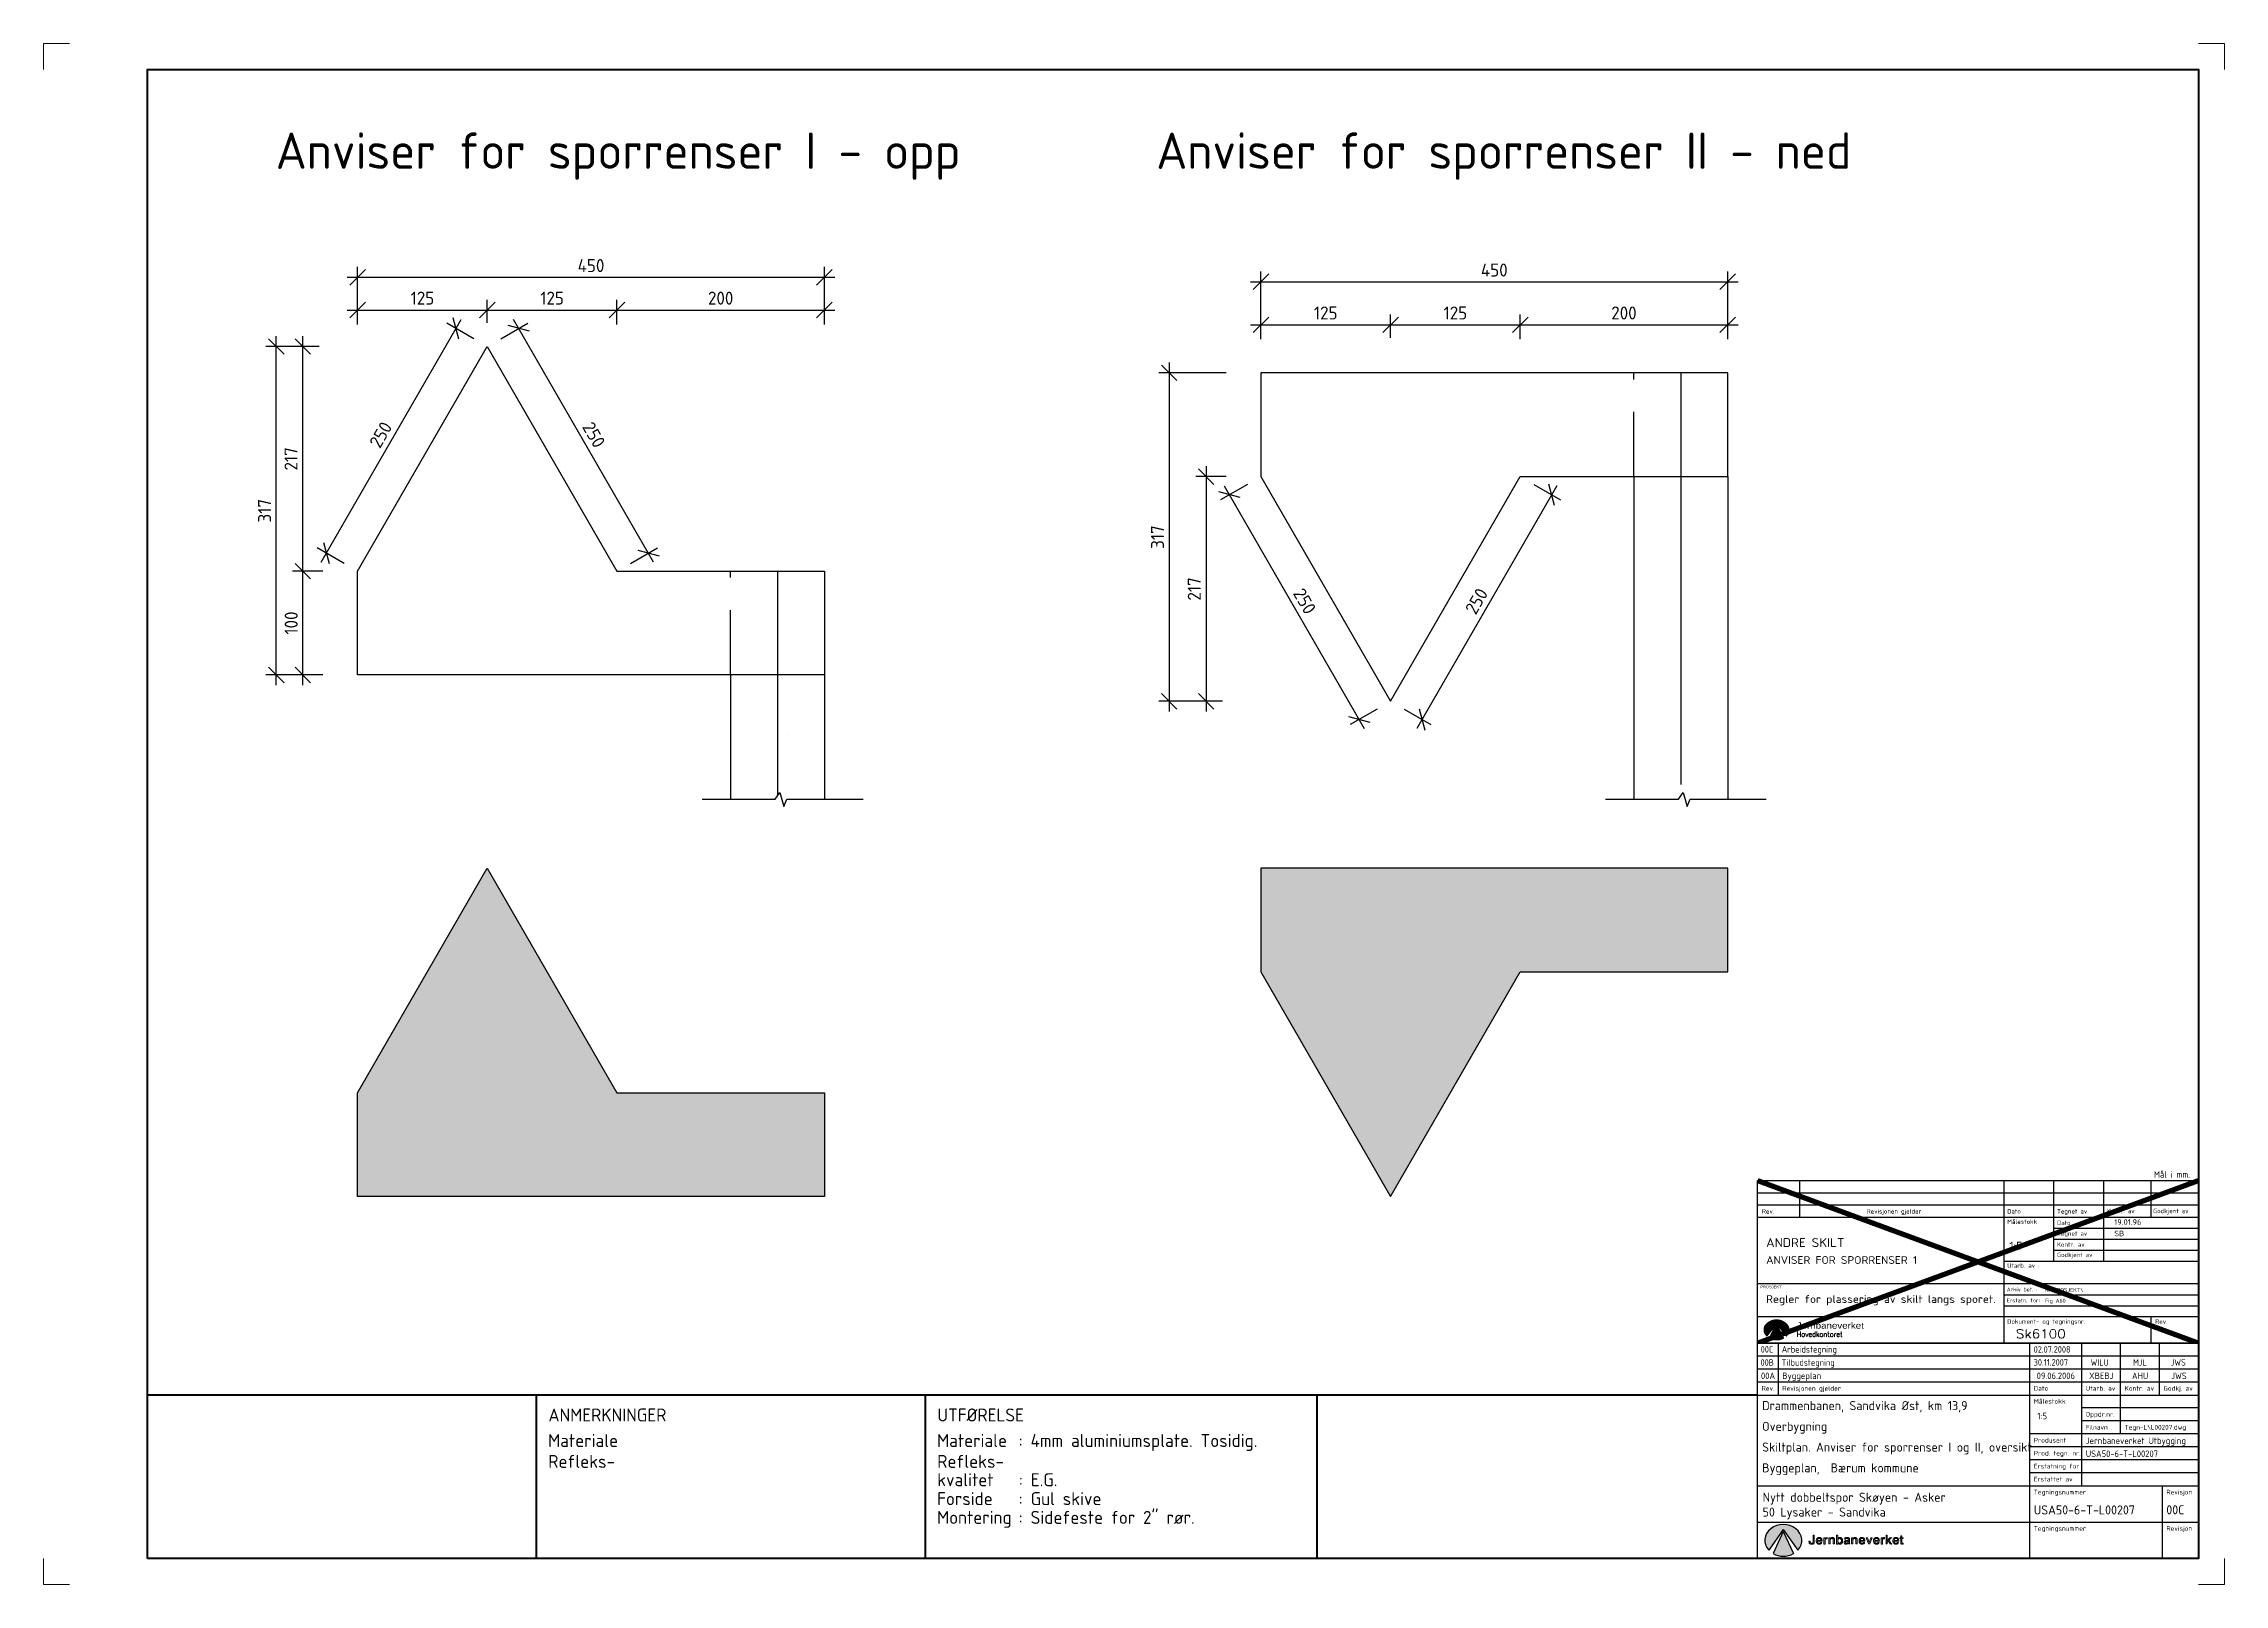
# Paper-space layout 'L00207' of a CAD drawing. Header units: metres, sheet in millimetres. Extents: x 0 to 841, y 0 to 594.
# The model-space entities are those that its viewports show. They can reach past a viewport. Long polylines and large blocks are cut down to what shows.
import ezdxf
from ezdxf.enums import TextEntityAlignment as Align

# ---------------------------------------------------------------- set-up
doc = ezdxf.new("R2010")
doc.units = ezdxf.units.M
doc.linetypes.add('CENTERX2', pattern=[101.60000000000001, 63.5, -12.7, 12.7, -12.7])
doc.linetypes.add('DASHED_2', pattern=[3, 2, -1])
doc.layers.get('0').update_dxf_attribs({"linetype": 'CONTINUOUS'})
doc.layers.get('DEFPOINTS').update_dxf_attribs({"linetype": 'CONTINUOUS'})
for name, color, linetype in [('ATTRIB', 7, 'CONTINUOUS'), ('DIM', 4, 'CONTINUOUS'), ('L25', 2, 'CONTINUOUS'), ('Maal', 2, 'CONTINUOUS'), ('Senterlinjer', 4, 'CENTERX2'), ('Sheet', 7, 'CONTINUOUS'), ('Skilt', 5, 'CONTINUOUS'), ('Stolpe', 2, 'CONTINUOUS'), ('T140', 6, 'CONTINUOUS'), ('Tekst', 2, 'CONTINUOUS'), ('TITT-018', 4, 'CONTINUOUS'), ('TITT-025', 2, 'CONTINUOUS'), ('TITT-050', 5, 'CONTINUOUS'), ('TITT-TEKST18', 4, 'CONTINUOUS'), ('TITT-TEKST25', 2, 'CONTINUOUS'), ('TITT-TEKST35', 7, 'CONTINUOUS'), ('TITTELFELT', 7, 'CONTINUOUS')]:
    doc.layers.add(name, color=color, linetype=linetype)
doc.layers.add('P-MV', color=6, linetype='CONTINUOUS', plot=False)
doc.layers.add('Sheet Cutting Edge', color=4, linetype='CONTINUOUS', lineweight=18)
doc.layers.add('Sheet Frame', color=1, linetype='CONTINUOUS', lineweight=70)
doc.styles.add('HELV_MAG', font='HELV_MAG.shx', dxfattribs={"height": 3.5})
doc.styles.add('ISO', font='simplex', dxfattribs={"width": 0.8})
doc.styles.add('ISO18', font='ISO3098.SHX', dxfattribs={"width": 0.85, "height": 1.8})
doc.styles.add('ISO25', font='ISO3098.shx', dxfattribs={"height": 0.0025})
doc.styles.add('iso3098', font='iso3098.shx')
doc.styles.add('ISO35', font='ISO3098.shx', dxfattribs={"height": 3.5})
doc.styles.add('ISO50', font='ISO3098.shx', dxfattribs={"height": 5})
doc.styles.add('ISO70', font='ISO3098.shx', dxfattribs={"height": 7})
doc.styles.add('ISOCP2', font='isocp2.shx')
doc.styles.add('SIMPLEX', font='SIMPLEX')
doc.dimstyles.new('POINT_1-5MM', dxfattribs={"dimscale": 10, "dimtxt": 1.25, "dimasz": 1.5, "dimexe": 1, "dimexo": 1.5, "dimgap": 0.5, "dimtad": 1, "dimdec": 0, "dimzin": 0, "dimdsep": 46, "dimtxsty": 'iso3098', "dimblk1": 'OBLIQUE', "dimblk2": 'OBLIQUE', "dimsah": 1, "dimcen": 4, "dimdle": 1, "dimclrd": 256, "dimclre": 256, "dimadec": 0, "dimazin": 0, "dimtfac": 1, "dimtdec": 0, "dimtix": 1, "dimtmove": 2, "dimatfit": 3, "dimldrblk": 'OBLIQUE', "dimfxl": 1, "dimtolj": 1, "dimtzin": 0, "dimlwd": -1, "dimlwe": -1, "dimarcsym": 0})

psp = doc.layouts.new('L00207')

# ---------------------------------------------------------------- texts
at = {"color": 5, "style": 'ISO50'}
psp.add_text('ANMERKNINGER', height=5, dxfattribs=at).set_placement((194.6801321218541, 62.80448897128531))
at = {"layer": 'TITT-025', "style": 'ISOCP2'}
for s, p in [('00B', (662.1077728082367, 84.2911380379753)), ('00C', (662.181385328018, 89.36204733498232)), ('Tilbudstegning', (670.2384841971324, 84.2911380379753)), ('Arbeidstegning', (670.3120967169136, 89.36204733498232)), ('02.07.2008', (767.4403629275447, 89.34969682860535)), ('30.11.2007', (767.4450731662281, 84.3496969575974)), ('WILU', (789.4211351676266, 84.29113828054876)), ('MJL', (805.7607123223669, 84.29113828054876)), ('JWS', (820.299883890987, 84.31344175100692))]:
    psp.add_text(s, height=2.5, dxfattribs=at).set_placement(p)
at = {"layer": 'TITT-050', "color": 5, "style": 'ISO50'}
psp.add_text('UTFØRELSE', height=5, dxfattribs=at).set_placement((344.6801321218541, 62.80448897128531))
at = {"layer": 'TITT-TEKST35', "style": 'ISO25'}
for s, height, p in [('Materiale', 5.000000000000063, (194.5660621866326, 52.9538027128484)), ('Materiale', 5.000000000000063, (344.5660621866326, 52.9538027128484)), (': 4mm aluminiumsplate. Tosidig.', 5.000000000000063, (376.0318351114977, 52.9538027128484)), ('Refleks-', 5, (194.6020867993055, 44.91278585615464, 254)), ('Refleks-', 5, (344.6020867993055, 44.91278585615464, 254)), ('kvalitet', 5, (344.6020867993055, 37.83529890224554, 254)), (': E.G.', 5, (376.1067914762233, 37.83529890224554, 254)), ('Forside', 5.000000000000063, (344.5660621866326, 30.54580271284821)), (': Gul skive', 5.000000000000063, (376.0318351114977, 30.54580271284821)), ('Montering', 5.000000000000063, (344.5660621866326, 23.32028747186078)), (': Sidefeste for 2" rør.', 5.000000000000063, (376.0318351114977, 23.32028747186078))]:
    psp.add_text(s, height=height, dxfattribs=at).set_placement(p)

msp = doc.modelspace()

# ---------------------------------------------------------------- texts
at = {"layer": 'DIM', "color": 1, "style": 'ISO70'}
for s, p in [('Anviser for sporrenser I - opp', (148.247887789732, 1339.334503078757)), ('Anviser for sporrenser II - ned', (997.1808959750506, 1339.334503078757))]:
    msp.add_text(s, height=35, dxfattribs=at).set_placement(p)
at = {"layer": 'Tekst', "color": 2, "style": 'ISO25'}
msp.add_text('Mål i mm.', height=6.250728595449429, dxfattribs=at).set_placement((1959.042250434785, 370.0699604751128, 124.3102171767355), align=Align.MIDDLE_LEFT)

# ---------------------------------------------------------------- blocks, each defined once
blk = doc.blocks.new('Sheet A1')
at = {"layer": 'Sheet Cutting Edge', "flags": 128}
for points in [[(0, 584), (0, 594), (10, 594)], [(831, 594), (841, 594), (841, 584)], [(10, 0), (0, 0), (0, 10)], [(841, 10), (841, 0), (831, 0)]]:
    blk.add_lwpolyline(points, dxfattribs=at)
at = {"layer": 'Sheet Frame', "flags": 128}
blk.add_lwpolyline([(40, 10), (40, 584), (831, 584), (831, 10)], close=True, dxfattribs=at)
blk = doc.blocks.new('TIT_A1')
at = {"layer": 'TITT-018'}
h = blk.add_hatch(color=256, dxfattribs=at)
edge = h.paths.add_edge_path()
edge.add_ellipse((-160.1097858109599, 6.96741582116897), major_axis=(7.137817246135796, 0), ratio=0.8565530442354444, start_angle=322.1029132295768, end_angle=577.8970867704232)
edge.add_line((-165.7423467328366, 3.211971112178833), (-160.1097858109599, 11.20809013268875))
edge.add_line((-160.1097858109599, 11.20809013268875), (-154.4772248890833, 3.211971112178836))
edge = h.paths.add_edge_path()
edge.add_line((-160.10978581096, 10.36604718330373), (-164.0098804679398, 1.846854842664365))
edge.add_ellipse((-160.1097858109599, 6.96741582116897), major_axis=(7.137817246135796, 0), ratio=0.8565530442354444, start_angle=596.8796965079848, end_angle=663.1203034920151)
edge.add_line((-156.2096911539801, 1.846854842664348), (-160.10978581096, 10.36604718330373))
h = blk.add_hatch(color=256, dxfattribs=at)
h.paths.add_polyline_path([(-148.1387909871605, 6.39563598971867), (-148.1342673871899, 6.542652988767088), (-148.1342673871897, 8.93789917323538), (-148.6273397839927, 8.937899173235365), (-148.6273397839927, 6.585627188486214), (-148.6409105839047, 6.348138190027143), (-148.683884783626, 6.162670591229769), (-148.7566949186121, 6.026151588131057), (-148.8897085822914, 5.920657992799036), (-149.0751761810889, 5.866374793150982), (-149.1950515803116, 5.859589393194994), (-149.400875378977, 5.888992793004348), (-149.5546777779798, 5.977202992432368), (-149.5908665777453, 6.015653592183114), (-149.6768149771881, 6.160408791244606), (-149.7197891769093, 6.354923589982931), (-149.7265745768653, 6.4747989892074), (-149.7265745768652, 6.680622787871442), (-150.1925053738442, 6.680622787871442), (-150.1925053738442, 6.474798989205894), (-150.1789345739323, 6.248618990672654), (-150.138222174196, 6.049580591962496), (-150.0703681746361, 5.882207393048418), (-149.9753725752518, 5.744237593942913), (-149.9482309754283, 5.714834194133644), (-149.8193083762639, 5.61079139480816), (-149.6587205773052, 5.536151995292144), (-149.468729378537, 5.48865419560012), (-149.2470729799743, 5.468297995732115), (-149.2018369802675, 5.468297995732115), (-148.9643479818075, 5.479606995658756), (-148.758524183142, 5.51579579542414), (-148.5843655842714, 5.574602595042805), (-148.4441339851805, 5.656027394514965), (-148.3785417856058, 5.712572394148339), (-148.285807986207, 5.834709593356294), (-148.2134303866766, 5.988511992358866), (-148.1659325869844, 6.176241391141659)])
h.paths.add_polyline_path([(-145.1486914065481, 7.010845585730536), (-145.1803566063427, 7.214407584409955), (-145.2323780060053, 7.399875183207584), (-145.3047556055361, 7.564986582137365), (-145.3997512049201, 7.707479981213169), (-145.4336782047006, 7.752715980920186), (-145.5671244038351, 7.87711498011349), (-145.7186650028525, 7.974372379482816), (-145.8928236017232, 8.042226379042859), (-146.0873384004621, 8.080676978793576), (-146.2728059992595, 8.091985978720231), (-146.4808915979103, 8.07615337882288), (-146.6663591967076, 8.03091737911619), (-146.8359941956076, 7.954016179614825), (-146.9852729946396, 7.847711580304065), (-147.0870539939798, 7.745930580963929), (-147.1888349933197, 7.605698981873502), (-147.2702597927918, 7.445111182914701), (-147.3313283923959, 7.266428984073087), (-147.3675171921614, 7.069652385348107), (-147.3833497920587, 6.854781386742047), (-147.385611592044, 6.800498187093581), (-147.3743025921173, 6.581103588516442), (-147.3426373923226, 6.377541589836824), (-147.2906159926599, 6.19207399103901), (-147.2159765931439, 6.02696259211028), (-147.123242793745, 5.877683793077878), (-147.0847921939944, 5.830185993385641), (-146.9490841948742, 5.696739794250945), (-146.797543595857, 5.59495879491088), (-146.6256467969717, 5.522581195380155), (-146.4356555982036, 5.481868795644104), (-146.2682823992887, 5.472821595702783), (-146.0624586006232, 5.486392395614772), (-145.8724674018552, 5.529366595336143), (-145.6983088029845, 5.59948239488152), (-145.5965278036443, 5.656027394514936), (-145.4382018046709, 5.778164593722877), (-145.3138028054775, 5.922919792784384), (-145.2233308060639, 6.090292991699371), (-145.2029746061962, 6.144576191347156), (-145.6734290031458, 6.144576191347127), (-145.7639010025591, 5.99303559232979), (-145.8475876020164, 5.934228792711025), (-146.0217462008873, 5.868636593136316), (-146.2139991996408, 5.848280393268297), (-146.4243465982768, 5.870898393121664), (-146.5985051971475, 5.938752392681721), (-146.7342131962677, 6.04958059196305), (-146.7364749962528, 6.054104191933206), (-146.8269469956665, 6.194335791024585), (-146.8857537952851, 6.370756189880467), (-146.9128953951091, 6.581103588517067), (-146.9155851031997, 6.680622787871457), (-145.1396442066068, 6.680622787871442), (-145.1396442066068, 6.784665587196741)])
h.paths.add_polyline_path([(-146.9061099951531, 6.949776986126281), (-146.9061099951531, 7.010845585730408), (-146.885753795285, 7.218931184381219), (-146.8224233956957, 7.397613383222549), (-146.7296895962971, 7.528797782371782), (-146.5849343972356, 7.646411381609312), (-146.4085139983795, 7.709741781198673), (-146.2637587993182, 7.723312581110676), (-146.0556732006673, 7.698432781272018), (-145.886038201767, 7.628316981726655), (-145.7729482025005, 7.531059582357244), (-145.6802144031018, 7.388566183281441), (-145.6236694034683, 7.207622184454124), (-145.6033132036003, 6.990489385862148), (-145.6033132036004, 6.949776986126253)], flags=16)
h.paths.add_polyline_path([(-143.9680318142034, 6.854781386741749), (-143.9476756143353, 7.067390585363825), (-143.8888688147166, 7.246072784205353), (-143.7893496153621, 7.39082798326649), (-143.6491180162712, 7.497132582577194), (-143.4704358174299, 7.558201182181264), (-143.2917536185884, 7.576295582063949), (-143.1515220194977, 7.576295582063963), (-143.1515220194976, 8.062582578910892), (-143.1764018193365, 8.062582578910863), (-143.3709166180751, 8.039964579057525), (-143.5495988169163, 7.972110579497524), (-143.6265000164181, 7.924612779805329), (-143.7644698155234, 7.806999180567999), (-143.888868814717, 7.655458581550491), (-143.9725554141741, 7.517488782445227), (-143.9725554141741, 8.00151397930685), (-144.4271772112263, 8.001513979306836), (-144.4271772112263, 5.563293595116178), (-143.9680318142034, 5.563293595116164)])
h.paths.add_polyline_path([(-142.045501826669, 6.689669987813204), (-142.0341928267424, 6.924897186287737), (-142.0025276269479, 7.128459184967411), (-141.9527680272703, 7.302617783838542), (-141.878128627753, 7.445111182915184), (-141.8736050277836, 7.454158382855852), (-141.7492060285902, 7.589866381975966), (-141.5886182296315, 7.673552981433346), (-141.3941034308927, 7.707479981213325), (-141.3601764311126, 7.707479981213325), (-141.1520908324619, 7.678076581403985), (-140.9982884334592, 7.592128181961328), (-140.9620996336936, 7.551415782224964), (-140.8897220341631, 7.411184183134509), (-140.8490096344271, 7.218931184381532), (-140.8399624344857, 7.040248985540487), (-140.8399624344857, 5.567817195086832), (-140.3785552374774, 5.567817195086832), (-140.3785552374775, 7.354639183501504), (-140.4011732373308, 7.560462982166499), (-140.4690272368909, 7.734621581037487), (-140.5843790361429, 7.874853180128071), (-140.5889026361137, 7.879376780098852), (-140.7336578351749, 7.976634179468121), (-140.9100782340313, 8.03770277907222), (-141.1159020326965, 8.06484437889624), (-141.1792324322859, 8.067106178881545), (-141.3850562309514, 8.049011778998846), (-141.5682620297634, 7.996990379336182), (-141.6655194291328, 7.94723077965881), (-141.8080128282088, 7.845449780318802), (-141.9482444272996, 7.707479981213439), (-142.072643426493, 7.551415782225249), (-142.072643426493, 8.00151397930685), (-142.5069090236773, 8.001513979306836), (-142.5069090236773, 5.567817195086832), (-142.045501826669, 5.567817195086832)])
h.paths.add_polyline_path([(-137.252747657745, 7.223454784351347), (-137.3047690574076, 7.408922383149061), (-137.3771466569383, 7.574033782078587), (-137.4698804563369, 7.723312581110847), (-137.4879748562209, 7.743668780979149), (-137.6214210553545, 7.883900380069392), (-137.7729616543722, 7.985681379409584), (-137.9448584532572, 8.055797178954862), (-138.1371114520111, 8.08746237874955), (-138.2298452514096, 8.091985978720231), (-138.4288836501191, 8.07389157883756), (-138.6143512489166, 8.01960837918952), (-138.6799434484914, 7.98794317939489), (-138.8314840475085, 7.895209379996075), (-138.9852864465111, 7.768548580817736), (-139.0915910458221, 7.662243981506663), (-139.0915910458221, 8.937899173235365), (-139.5326420429624, 8.937899173235365), (-139.5326420429624, 5.563293595116164), (-139.1074236457195, 5.563293595116178), (-139.1074236457194, 5.938752392681749), (-138.9604066466723, 5.775902793737842), (-138.8156514476113, 5.649241994559034), (-138.707085048315, 5.579126195013473), (-138.5306646494591, 5.509010395468138), (-138.3361498507203, 5.475083395688102), (-138.2615104512041, 5.472821595702783), (-138.0579484525241, 5.488654195600134), (-137.8770044536974, 5.538413795277478), (-137.711893054768, 5.622100394734872), (-137.5693996556918, 5.739713993972217), (-137.4924984561906, 5.82792419340025), (-137.3952410568209, 5.970417592476494), (-137.3206016573049, 6.131005391435352), (-137.2640566576716, 6.31194939026166), (-137.2278678579064, 6.510987788971491), (-137.2120352580089, 6.72812058756486), (-137.2097734580236, 6.800498187093893), (-137.2210824579504, 7.022154585657205)])
h.paths.add_polyline_path([(-139.037307846174, 7.191789584557284), (-138.9671920466286, 7.35690098348644), (-138.9038616470393, 7.45415838285588), (-138.7681536479192, 7.580819182034588), (-138.6030422489898, 7.659982181521315), (-138.4062656502656, 7.689385581330683), (-138.3768622504564, 7.691647381316017), (-138.1823474517176, 7.664505781492011), (-138.0149742528029, 7.587604581990632), (-137.8700283150532, 7.454347832769244), (-137.7729616543719, 7.298094183867718), (-137.711893054768, 7.123935584997014), (-137.6802278549733, 6.920373586317567), (-137.6757042550026, 6.800498187093609), (-137.6892750549146, 6.578841788531548), (-137.7277256546652, 6.382065189807435), (-137.79331785424, 6.21469199089249), (-137.8589100538146, 6.110649191567219), (-137.9923562529493, 5.972679392461757), (-138.1552058518936, 5.888992793004334), (-138.3518567321408, 5.858558728204159), (-138.5623298492537, 5.882207393048333), (-138.7319648481539, 5.954584992579086), (-138.8744582472301, 6.074460391801779), (-138.8970762470831, 6.10160199162577), (-138.9875482464967, 6.246357190687334), (-139.050878646086, 6.418253989572733), (-139.0848056458661, 6.61955418826733), (-139.091591045822, 6.775618387255776), (-139.0780202459102, 6.999536585803696)], flags=16)
h.paths.add_polyline_path([(-134.5657292751676, 7.431540383002456), (-134.5928708749916, 7.62379338175603), (-134.676557474449, 7.78664298069998), (-134.8140023409008, 7.917328263556087), (-134.9638060725863, 7.999252179321445), (-135.1402264714424, 8.053535378969528), (-135.3437884701226, 8.082938778778868), (-135.5292560689202, 8.091985978720231), (-135.7509124674828, 8.078415178808243), (-135.9454272662217, 8.042226379042873), (-136.117324065107, 7.978895979453512), (-136.2485084642565, 7.904256579937496), (-136.3910018633325, 7.768548580817466), (-136.4792120627606, 7.610222581844098), (-136.5131390625407, 7.424754983046356), (-136.5131390625405, 7.386304383295823), (-136.103753265195, 7.386304383295823), (-136.0381610656204, 7.571771982093281), (-135.934118266295, 7.673552981433332), (-135.7780540673069, 7.739145181008027), (-135.5677066686708, 7.766286780832047), (-135.5337796688907, 7.766286780832047), (-135.3098614703426, 7.745930580964), (-135.1341191915935, 7.681574253534734), (-135.0248746721905, 7.531059582357216), (-134.9999948723518, 7.36142458345708), (-135.0452308720585, 7.166909784718371), (-135.1062994716625, 7.099055785158342), (-135.2126040709733, 7.051557985466289), (-135.3935480698002, 7.004060185774279), (-135.6491314681428, 6.958824186067588), (-135.7192472676884, 6.949776986126238), (-135.9635216661044, 6.906802786404882), (-136.1648218647991, 6.850257786771564), (-136.3208860637874, 6.782403787211422), (-136.4204052631419, 6.712287987666215), (-136.5312334624234, 6.57657998854593), (-136.5945638620126, 6.40015958969002), (-136.6149200618807, 6.203382990965522), (-136.5945638620127, 5.990773792344129), (-136.5334952624088, 5.812091593503126), (-136.433976063054, 5.667336394441634), (-136.4294524630833, 5.662812794470796), (-136.2892208639928, 5.558769995145553), (-136.1128004651365, 5.495439595556135), (-135.900191266515, 5.472821595702783), (-135.893405866559, 5.472821595702783), (-135.7056764677762, 5.493177795570773), (-135.5179470689936, 5.551984595189438), (-135.4274750695799, 5.594958794910937), (-135.264625470636, 5.69447799426554), (-135.115346671604, 5.823400593429412), (-135.0135656722638, 5.934228792710996), (-135.0022566723371, 5.732928594015362), (-134.9999948723517, 5.712572394147941), (-134.9570206726305, 5.567817195086818), (-134.4413302759741, 5.567817195086818), (-134.5363258753582, 5.699001594236236), (-134.5657292751675, 5.88220739304802), (-134.5657292751676, 5.945537792637694)])
h.paths.add_polyline_path([(-136.1512510648871, 6.137790791391197), (-136.1648218647991, 6.246357190687348), (-136.1173240651072, 6.43182478948458), (-136.069826265415, 6.495155189074069), (-135.9205474663829, 6.592412588443381), (-135.7803158672923, 6.639910388135419), (-135.6129426683775, 6.669313787944773), (-135.3935480698002, 6.707764387695434), (-135.2012950710465, 6.755262187387501), (-135.0339218721319, 6.814068987006166), (-134.9999948723518, 6.829901586903517), (-134.9999948723518, 6.560747388648437), (-135.0226128722052, 6.354923589983272), (-135.0949904717358, 6.183026791097831), (-135.18998607112, 6.069936791831068), (-135.3347412701814, 5.970417592476352), (-135.5156852690082, 5.911610792857672), (-135.7192472676882, 5.893516392975016), (-135.9250710663537, 5.92291979278437), (-136.0472082655616, 5.986250192373703)], flags=16)
h.paths.add_polyline_path([(-133.2380526837763, 7.128459184967681), (-133.1882930840988, 7.302617783838443), (-133.1136536845821, 7.445111182915028), (-133.109130084612, 7.454158382855994), (-132.9847310854187, 7.58986638197598), (-132.82414328646, 7.673552981433303), (-132.6296284877212, 7.707479981213339), (-132.5957014879413, 7.707479981213325), (-132.3876158892904, 7.678076581403957), (-132.2338134902875, 7.592128181961144), (-132.1976246905224, 7.551415782225376), (-132.1252470909917, 7.411184183134793), (-132.0845346912555, 7.218931184380963), (-132.0754874913142, 7.040248985539293), (-132.0754874913142, 5.567817195086846), (-131.614080294306, 5.567817195086846), (-131.614080294306, 7.354639183501348), (-131.6366982941593, 7.560462982166698), (-131.7045522937194, 7.734621581037274), (-131.8199040929713, 7.874853180128071), (-131.8244276929421, 7.879376780098653), (-131.9691828920035, 7.976634179468149), (-132.1456032908596, 8.037702779072191), (-132.3514270895251, 8.064844378896225), (-132.4147574891145, 8.067106178881545), (-132.6205812877797, 8.04901177899886), (-132.803787086592, 7.996990379336154), (-132.9010444859613, 7.947230779658796), (-133.0435378850375, 7.845449780318717), (-133.1837694841284, 7.707479981213126), (-133.3081684833215, 7.551415782225277), (-133.3081684833216, 8.001513979306836), (-133.7424340805058, 8.00151397930685), (-133.7424340805058, 5.567817195086818), (-133.2810268834976, 5.567817195086846), (-133.2810268834976, 6.689669987811584), (-133.2697178835708, 6.924897186287581)])
h.paths.add_polyline_path([(-128.6511223135177, 7.010845585730266), (-128.6827875133123, 7.214407584409656), (-128.7348089129749, 7.399875183207627), (-128.8071865125058, 7.564986582137379), (-128.9021821118891, 7.707479981212643), (-128.9361091116696, 7.752715980920001), (-129.0695553108046, 7.877114980113618), (-129.2210959098221, 7.974372379482872), (-129.3952545086925, 8.042226379042802), (-129.5897693074317, 8.080676978793576), (-129.7752369062289, 8.091985978720231), (-129.9833225048797, 8.076153378822866), (-130.1687901036771, 8.03091737911619), (-130.3384251025773, 7.954016179614825), (-130.4877039016093, 7.847711580304178), (-130.5894849009494, 7.745930580963943), (-130.6912659002894, 7.605698981873431), (-130.7726906997616, 7.445111182914445), (-130.8337592993654, 7.266428984073215), (-130.8699480991308, 7.069652385349343), (-130.8857806990282, 6.854781386742729), (-130.8880424990136, 6.800498187094334), (-130.8767334990869, 6.581103588516925), (-130.8450682992921, 6.377541589836596), (-130.7930468996294, 6.192073991038939), (-130.7184075001136, 6.026962592110124), (-130.6256737007145, 5.877683793077537), (-130.5872231009641, 5.83018599338574), (-130.4515151018441, 5.696739794250917), (-130.2999745028264, 5.594958794910838), (-130.1280777039412, 5.522581195380184), (-129.9380865051731, 5.481868795644118), (-129.7707133062583, 5.472821595702769), (-129.5648895075928, 5.4863923956148), (-129.3748983088247, 5.529366595336128), (-129.200739709954, 5.599482394881491), (-129.098958710614, 5.656027394514794), (-128.9406327116406, 5.778164593722963), (-128.816233712447, 5.922919792784498), (-128.7257617130336, 6.090292991699201), (-128.7054055131657, 6.144576191347142), (-129.1758599101153, 6.144576191347127), (-129.2663319095287, 5.993035592329718), (-129.3500185089862, 5.934228792710968), (-129.5241771078568, 5.86863659313633), (-129.7164301066103, 5.848280393268311), (-129.9267775052463, 5.870898393121664), (-130.1009361041171, 5.938752392681735), (-130.2366441032372, 6.049580591963064), (-130.2389059032222, 6.054104191933732), (-130.3293779026358, 6.194335791024557), (-130.3881847022547, 6.370756189880623), (-130.4153263020786, 6.581103588516783), (-130.4180160101693, 6.680622787871442), (-128.6420751135763, 6.680622787871442), (-128.6420751135762, 6.784665587196841)])
h.paths.add_polyline_path([(-130.4085409021226, 6.949776986126253), (-130.4085409021225, 7.010845585730053), (-130.3881847022546, 7.218931184381034), (-130.3248543026653, 7.397613383222435), (-130.2321205032664, 7.528797782371868), (-130.0873653042051, 7.646411381609326), (-129.9109449053489, 7.709741781198687), (-129.7661897062876, 7.72331258111069), (-129.5581041076369, 7.698432781272004), (-129.3884691087369, 7.628316981726712), (-129.2753791094698, 7.531059582357088), (-129.1826453100712, 7.388566183281355), (-129.1261003104379, 7.207622184454763), (-129.1057441105698, 6.99048938586273), (-129.1057441105699, 6.949776986126267)], flags=16)
h.paths.add_polyline_path([(-127.5903381203957, 8.001513979306836), (-128.12638471692, 8.00151397930685), (-127.2510681225955, 5.567817195086832), (-126.6946653262032, 5.567817195086846), (-125.8238723318494, 8.00151397930685), (-126.321468328623, 8.00151397930685), (-126.9570341245021, 6.169455991185828)])
h.paths.add_polyline_path([(-124.8399893382288, 6.581103588517067), (-124.8426790463195, 6.680622787871457), (-123.0667381497265, 6.680622787871442), (-123.0667381497266, 6.784665587195789), (-123.0757853496678, 7.010845585730294), (-123.1074505494628, 7.214407584410807), (-123.1594719491254, 7.399875183208124), (-123.2318495486558, 7.564986582137266), (-123.32684514804, 7.707479981213226), (-123.3607721478199, 7.752715980919859), (-123.4942183469549, 7.877114980113362), (-123.6457589459721, 7.974372379482816), (-123.8199175448429, 8.04222637904283), (-124.0144323435818, 8.080676978793548), (-124.1998999423791, 8.091985978720231), (-124.40798554103, 8.076153378822866), (-124.5934531398273, 8.030917379116204), (-124.7630881387275, 7.954016179614868), (-124.9123669377597, 7.84771158030405), (-125.0141479370996, 7.745930580964142), (-125.1159289364395, 7.605698981873502), (-125.1973537359118, 7.445111182914445), (-125.2584223355157, 7.266428984073286), (-125.2946111352811, 7.069652385348988), (-125.3104437351786, 6.854781386741934), (-125.3127055351638, 6.800498187094107), (-125.301396535237, 6.581103588516513), (-125.2697313354424, 6.377541589836497), (-125.2177099357797, 6.192073991039365), (-125.1430705362637, 6.026962592110308), (-125.0503367368651, 5.877683793078063), (-125.0118861371144, 5.830185993385456), (-124.8761781379943, 5.696739794251016), (-124.7246375389767, 5.594958794910823), (-124.5527407400915, 5.52258119538017), (-124.3627495413232, 5.481868795644118), (-124.1953763424084, 5.472821595702797), (-123.9895525437432, 5.486392395614757), (-123.7995613449748, 5.529366595336143), (-123.625402746104, 5.599482394881576), (-123.5236217467641, 5.656027394514965), (-123.3652957477907, 5.778164593722934), (-123.2408967485973, 5.922919792784384), (-123.1504247491837, 6.090292991699243), (-123.1300685493159, 6.144576191347142), (-123.6005229462655, 6.144576191347142), (-123.690994945679, 5.993035592329747), (-123.7746815451362, 5.934228792711053), (-123.9488401440071, 5.868636593136316), (-124.1410931427605, 5.848280393268297), (-124.3514405413964, 5.870898393121635), (-124.5255991402674, 5.938752392681678), (-124.6613071393874, 6.049580591963135), (-124.6635689393725, 6.054104191933419), (-124.7540409387862, 6.194335791024713), (-124.8128477384047, 6.370756189880169)])
h.paths.add_polyline_path([(-124.8332039382728, 6.949776986126295), (-124.8332039382729, 7.010845585730053), (-124.8128477384048, 7.218931184381447), (-124.7495173388154, 7.397613383222492), (-124.6567835394165, 7.528797782372024), (-124.5120283403553, 7.646411381609354), (-124.3356079414993, 7.709741781198687), (-124.1908527424378, 7.723312581110704), (-123.9827671437872, 7.698432781272004), (-123.813132144887, 7.628316981726641), (-123.7000421456201, 7.531059582357258), (-123.6073083462215, 7.388566183281213), (-123.5507633465881, 7.207622184454436), (-123.5304071467201, 6.990489385862148), (-123.5304071467202, 6.949776986126267)], flags=16)
h.paths.add_polyline_path([(-121.8182245578219, 7.246072784205012), (-121.7187053584672, 7.390827983266533), (-121.5762119593911, 7.497132582577194), (-121.3997915605349, 7.558201182181307), (-121.2211093616935, 7.576295582063935), (-121.0808777626028, 7.576295582063949), (-121.0808777626028, 8.062582578910892), (-121.1057575624414, 8.062582578910892), (-121.3002723611803, 8.039964579057525), (-121.4789545600215, 7.972110579497524), (-121.5558557595231, 7.924612779805386), (-121.6938255586286, 7.806999180567956), (-121.8182245578219, 7.655458581550633), (-121.9019111572792, 7.51748878244517), (-121.9019111572792, 8.00151397930685), (-122.3565329543315, 8.001513979306836), (-122.3565329543315, 5.563293595116164), (-121.8973875573086, 5.563293595116164), (-121.8973875573085, 6.854781386742545), (-121.8770313574405, 7.067390585363768)])
h.paths.add_polyline_path([(-120.0200935694808, 8.937899173235365), (-120.4656681665917, 8.93789917323538), (-120.4656681665918, 5.567817195086832), (-120.0200935694808, 5.567817195086832), (-120.0200935694808, 6.332305590129948), (-119.6039223721793, 6.784665587196798), (-118.9118115766669, 5.567817195086818), (-118.4979021793502, 5.567817195086832), (-118.3870739800693, 5.56103179513083), (-118.2966019806558, 5.538413795277506), (-118.418739179864, 5.689954394294887), (-118.418739179864, 5.692216194280249), (-118.4436189797038, 5.735190393998721), (-119.2691759743497, 7.139768184894351), (-118.5386145790866, 7.913303779878802), (-118.4594515795999, 7.98115777943886), (-118.3893357800546, 8.021870179174869), (-118.4752841794973, 8.010561179248185), (-118.5725415788667, 8.00151397930685), (-118.9932363761389, 8.00151397930685), (-120.0200935694808, 6.838948786844853)])
h.paths.add_polyline_path([(-115.6005363981371, 7.010845585730394), (-115.6322015979319, 7.214407584410367), (-115.6842229975944, 7.399875183207755), (-115.756600597125, 7.564986582137138), (-115.8515961965098, 7.707479981213368), (-115.8855231962894, 7.752715980920044), (-116.0189693954239, 7.87711498011339), (-116.1705099944413, 7.974372379482858), (-116.3446685933122, 8.042226379042845), (-116.5391833920507, 8.080676978793562), (-116.7246509908483, 8.091985978720231), (-116.9327365894992, 8.07615337882288), (-117.1182041882965, 8.030917379116175), (-117.2878391871967, 7.954016179614868), (-117.4371179862287, 7.84771158030415), (-117.5388989855687, 7.745930580964014), (-117.640679984909, 7.605698981873218), (-117.7221047843811, 7.445111182914033), (-117.7831733839849, 7.266428984072832), (-117.8193621837503, 7.069652385348988), (-117.8351947836477, 6.854781386741934), (-117.837456583633, 6.800498187094107), (-117.8261475837063, 6.581103588517493), (-117.7944823839116, 6.377541589836568), (-117.7424609842488, 6.192073991038882), (-117.6678215847329, 6.026962592109854), (-117.5750877853343, 5.877683793077622), (-117.5366371855837, 5.830185993385456), (-117.4009291864633, 5.696739794250846), (-117.2493885874462, 5.594958794910909), (-117.0774917885605, 5.522581195380113), (-116.8875005897924, 5.481868795644132), (-116.7201273908776, 5.472821595702783), (-116.5143035922124, 5.486392395614772), (-116.324312393444, 5.529366595336157), (-116.1501537945734, 5.599482394881534), (-116.0483727952335, 5.656027394514808), (-115.8900467962597, 5.778164593723005), (-115.7656477970665, 5.922919792784455), (-115.6751757976529, 6.090292991699457), (-115.6548195977851, 6.144576191347127), (-116.1252739947347, 6.144576191347127), (-116.2157459941482, 5.993035592329676), (-116.2994325936055, 5.934228792711025), (-116.4735911924762, 5.868636593136316), (-116.6658441912296, 5.848280393268311), (-116.8761915898657, 5.870898393121692), (-117.0503501887365, 5.938752392681693), (-117.1860581878566, 6.04958059196305), (-117.1883199878417, 6.054104191933362), (-117.2787919872553, 6.194335791024514), (-117.3375987868739, 6.370756189880311), (-117.364740386698, 6.58110358851637), (-117.3674300947887, 6.680622787871442), (-115.5914891981957, 6.680622787871442), (-115.5914891981957, 6.784665587194851)])
h.paths.add_polyline_path([(-117.357954986742, 6.949776986126281), (-117.357954986742, 7.010845585729712), (-117.3375987868741, 7.218931184380835), (-117.2742683872846, 7.397613383222549), (-117.1815345878861, 7.528797782371853), (-117.0367793888246, 7.646411381609312), (-116.8603589899684, 7.709741781198701), (-116.715603790907, 7.72331258111069), (-116.5075181922563, 7.698432781272004), (-116.3378831933562, 7.628316981726655), (-116.2247931940894, 7.531059582357244), (-116.1320593946906, 7.388566183281355), (-116.0755143950573, 7.207622184454351), (-116.0551581951893, 6.990489385862148), (-116.0551581951893, 6.949776986126267)], flags=16)
h.paths.add_polyline_path([(-114.3294048063791, 7.691647381316017), (-113.9154954090629, 7.691647381315988), (-113.9154954090628, 7.992466779365529), (-114.329404806379, 7.992466779365515), (-114.3294048063791, 8.723028174628567), (-114.7840266034313, 8.723028174628553), (-114.7840266034313, 7.9924667793655), (-115.1323438011728, 7.9924667793655), (-115.1323438011728, 7.691647381316002), (-114.7840266034313, 7.691647381316002), (-114.7840266034313, 6.178503191126893), (-114.768194003534, 5.93196699272562), (-114.7206962038419, 5.755546593869653), (-114.6528422042819, 5.656027394514879), (-114.5239196051176, 5.581387994998806), (-114.329404806379, 5.540675595262826), (-114.1597698074788, 5.53389019530681), (-113.9451044270532, 5.541292449804232), (-113.9154954090628, 5.54293739524816), (-113.9154954090628, 5.848280393268297), (-114.0240618083589, 5.848280393268325), (-114.2253620070536, 5.888992793004363), (-114.2638126068043, 5.922919792784427), (-114.315834006467, 6.056365991919151), (-114.3294048063791, 6.284807790437441), (-114.3294048063791, 6.345876390041923)])
for p, q in [((-160.1097858109599, 11.20809013268877), (-165.7423467328366, 3.211971112178844)), ((-160.1097858109599, 10.36604718330375), (-164.0098804679398, 1.846854842664357)), ((-160.1097858109599, 11.20809013268877), (-154.4772248890833, 3.211971112178844)), ((-160.1097858109599, 10.36604718330375), (-156.2096911539801, 1.846854842664357))]:
    blk.add_line(p, q, dxfattribs=at)
at = {"layer": 'TITT-018', "lineweight": 0}
for points in [[(-148.4441339851806, 5.656027394514879), (-148.5843655842714, 5.574602595042833), (-148.7585241831421, 5.515795795424125), (-148.9643479818075, 5.47960699565877), (-149.2018369802676, 5.468297995732115), (-149.2470729799743, 5.468297995732115), (-149.4687293785372, 5.48865419560012), (-149.6587205773053, 5.536151995292144), (-149.819308376264, 5.610791394808189), (-149.9482309754281, 5.714834194133573), (-149.9753725752521, 5.744237593942927), (-150.0703681746362, 5.882207393048333), (-150.1382221741962, 6.049580591963093), (-150.1789345739322, 6.24861899067254), (-150.1925053738442, 6.474798989205993), (-150.1925053738442, 6.680622787871442), (-149.7265745768653, 6.680622787871442), (-149.7265745768653, 6.474798989205993), (-149.7197891769093, 6.354923589983272), (-149.6768149771879, 6.160408791244492), (-149.5908665777452, 6.015653592183085), (-149.5546777779798, 5.977202992432396), (-149.4008753789771, 5.888992793004348), (-149.1950515803116, 5.859589393194994), (-149.0751761810889, 5.866374793150996), (-148.8897085822915, 5.920657992799022), (-148.7585241831421, 6.02470079212442), (-148.7562623831567, 6.026962592109754), (-148.683884783626, 6.162670591229826), (-148.6409105839047, 6.348138190027257), (-148.6273397839927, 6.585627188487393), (-148.6273397839927, 8.937899173235365), (-148.1342673871898, 8.937899173235365), (-148.1342673871898, 6.542652988766037), (-148.1387909871604, 6.395635989719295), (-148.1659325869844, 6.176241391141829), (-148.2134303866764, 5.988511992359065), (-148.2858079862072, 5.834709593356308), (-148.3785417856059, 5.712572394148239)], [(-138.6799434484912, 7.987943179394847), (-138.6143512489164, 8.01960837918952), (-138.428883650119, 8.07389157883756), (-138.2298452514096, 8.091985978720231), (-138.1371114520108, 8.087462378749564), (-137.9448584532574, 8.055797178954876), (-137.772961654372, 7.985681379409499), (-137.6214210553546, 7.883900380069448), (-137.4879748562198, 7.743668780978709), (-137.4698804563372, 7.72331258111069), (-137.3771466569384, 7.574033782078601), (-137.3047690574077, 7.408922383149175), (-137.252747657745, 7.223454784351745), (-137.2210824579504, 7.022154585656963), (-137.2097734580237, 6.800498187094178), (-137.212035258009, 6.728120587563481), (-137.2278678579064, 6.510987788971349), (-137.2640566576717, 6.311949390261915), (-137.3206016573051, 6.131005391435139), (-137.3952410568211, 5.97041759247638), (-137.4924984561905, 5.827924193400307), (-137.5693996556919, 5.739713993972259), (-137.711893054768, 5.622100394734858), (-137.8770044536974, 5.538413795277478), (-138.0579484525242, 5.48865419560012), (-138.2615104512043, 5.472821595702783), (-138.3361498507203, 5.475083395688117), (-138.5306646494591, 5.509010395468138), (-138.7070850483152, 5.579126195013515), (-138.8156514476113, 5.649241994558864), (-138.9604066466727, 5.7759027937376), (-139.1074236457194, 5.938752392681707), (-139.1074236457194, 5.563293595116164), (-139.5326420429624, 5.563293595116164), (-139.5326420429624, 8.937899173235365), (-139.0915910458221, 8.937899173235365), (-139.0915910458221, 7.662243981506663), (-138.9852864465114, 7.768548580817395), (-138.8314840475086, 7.895209379996118)], [(-118.3893357800546, 8.021870179174854), (-118.4594515796, 7.981157779438831), (-118.5386145790867, 7.913303779878788), (-119.2691759743498, 7.139768184894365), (-118.4436189797026, 5.735190394001592), (-118.418739179864, 5.692216194280235), (-118.418739179864, 5.689954394294887), (-118.2966019806559, 5.538413795277478), (-118.3870739800693, 5.56103179513083), (-118.4979021793506, 5.567817195086832), (-118.9118115766669, 5.567817195086832), (-119.6039223721793, 6.784665587196827), (-120.0200935694808, 6.33230559012992), (-120.0200935694808, 5.567817195086832), (-120.4656681665918, 5.567817195086832), (-120.4656681665918, 8.937899173235365), (-120.0200935694808, 8.937899173235365), (-120.0200935694808, 6.838948786844867), (-118.9932363761389, 8.00151397930685), (-118.5725415788667, 8.00151397930685), (-118.4752841794973, 8.010561179248171)], [(-114.3294048063791, 7.691647381316002), (-114.3294048063791, 6.345876390041923), (-114.3294048063791, 6.284807790437895), (-114.315834006467, 6.056365991919094), (-114.2638126068043, 5.922919792784356), (-114.2253620070536, 5.888992793004348), (-114.0240618083588, 5.848280393268311), (-113.9154954090628, 5.848280393268311), (-113.9154954090628, 5.54293739524816), (-113.9562078087988, 5.540675595262812), (-113.9629932087548, 5.540675595262812), (-114.1597698074789, 5.53389019530681), (-114.3294048063791, 5.540675595262812), (-114.5239196051178, 5.581387994998835), (-114.6528422042819, 5.656027394514879), (-114.7206962038419, 5.75554659386961), (-114.768194003534, 5.931966992725691), (-114.7840266034313, 6.178503191127163), (-114.7840266034313, 7.691647381316002), (-115.1323438011728, 7.691647381316002), (-115.1323438011728, 7.992466779365515), (-114.7840266034313, 7.992466779365515), (-114.7840266034313, 8.723028174628567), (-114.3294048063791, 8.723028174628567), (-114.3294048063791, 7.992466779365515), (-113.9154954090628, 7.992466779365515), (-113.9154954090628, 7.691647381316002)], [(-146.736474996253, 6.05410419193376), (-146.7342131962676, 6.049580591963093), (-146.5985051971475, 5.938752392681707), (-146.4243465982768, 5.870898393121664), (-146.2139991996407, 5.848280393268311), (-146.0217462008872, 5.86863659313633), (-145.8475876020165, 5.934228792711025), (-145.7639010025591, 5.993035592329733), (-145.6734290031457, 6.144576191347142), (-145.2029746061961, 6.144576191347142), (-145.2233308060641, 6.090292991699116), (-145.3138028054775, 5.922919792784356), (-145.4382018046709, 5.778164593722948), (-145.5965278036444, 5.656027394514879), (-145.6983088029844, 5.59948239488152), (-145.8724674018552, 5.529366595336128), (-146.0624586006232, 5.486392395614786), (-146.2682823992887, 5.472821595702783), (-146.4356555982035, 5.481868795644118), (-146.6256467969716, 5.522581195380141), (-146.797543595857, 5.594958794910852), (-146.9490841948744, 5.696739794250902), (-147.0847921939945, 5.830185993385641), (-147.1232427937452, 5.877683793077665), (-147.2159765931439, 6.026962592109754), (-147.2906159926599, 6.192073991039166), (-147.3426373923226, 6.377541589836611), (-147.3743025921173, 6.581103588516726), (-147.3856115920439, 6.800498187094178), (-147.3833497920586, 6.854781386742204), (-147.3675171921613, 7.069652385349002), (-147.3313283923959, 7.266428984073087), (-147.2702597927919, 7.44511118291453), (-147.1888349933199, 7.605698981873289), (-147.0870539939798, 7.745930580964028), (-146.9852729946398, 7.847711580304093), (-146.8359941956077, 7.954016179614825), (-146.6663591967076, 8.03091737911619), (-146.4808915979102, 8.07615337882288), (-146.2728059992594, 8.091985978720231), (-146.087338400462, 8.080676978793562), (-145.8928236017232, 8.042226379042859), (-145.7186650028524, 7.97437237948283), (-145.567124403835, 7.877114980113447), (-145.4336782047003, 7.752715980920044), (-145.3997512049202, 7.707479981213339), (-145.3047556055361, 7.564986582137266), (-145.2323780060055, 7.399875183207854), (-145.1803566063428, 7.214407584410395), (-145.1486914065481, 7.010845585730294), (-145.1396442066068, 6.784665587196827), (-145.1396442066068, 6.680622787871442), (-146.9151571950944, 6.680622787871442), (-146.9151571950944, 6.664790187974106), (-146.9128953951091, 6.581103588516726), (-146.8857537952851, 6.370756189880609), (-146.8269469956664, 6.194335791024514)], [(-145.6236694034684, 7.207622184454408), (-145.6802144031017, 7.388566183281171), (-145.7729482025004, 7.531059582357244), (-145.8860382017671, 7.628316981726641), (-146.0556732006673, 7.698432781272004), (-146.2637587993181, 7.72331258111069), (-146.4085139983794, 7.709741781198687), (-146.5849343972356, 7.646411381609312), (-146.729689596297, 7.52879778237191), (-146.8224233956957, 7.397613383222506), (-146.8857537952851, 7.218931184381077), (-146.9061099951531, 7.010845585730294), (-146.9061099951531, 6.949776986126267), (-145.6033132036003, 6.949776986126267), (-145.6033132036003, 6.98144218592094), (-145.6033132036003, 6.990489385862276)], [(-143.8888688147167, 7.655458581550647), (-143.7644698155233, 7.806999180568056), (-143.6265000164179, 7.924612779805472), (-143.5495988169165, 7.972110579497496), (-143.3709166180751, 8.03996457905754), (-143.1764018193363, 8.062582578910877), (-143.1515220194977, 8.062582578910877), (-143.1515220194977, 7.576295582063949), (-143.2917536185884, 7.576295582063949), (-143.4704358174298, 7.558201182181278), (-143.6491180162712, 7.497132582577223), (-143.789349615362, 7.390827983266504), (-143.8888688147167, 7.246072784205083), (-143.9476756143354, 7.067390585363654), (-143.9680318142034, 6.854781386742204), (-143.9680318142034, 5.563293595116164), (-144.4271772112263, 5.563293595116164), (-144.4271772112263, 8.00151397930685), (-143.9725554141741, 8.00151397930685), (-143.9725554141741, 7.517488782445241)], [(-141.5682620297634, 7.996990379336168), (-141.3850562309513, 8.04901177899886), (-141.1792324322859, 8.067106178881545), (-141.1159020326965, 8.064844378896225), (-140.9100782340311, 8.037702779072191), (-140.733657835175, 7.976634179468164), (-140.5889026361135, 7.879376780098767), (-140.5843790361429, 7.874853180128099), (-140.4690272368909, 7.734621581037345), (-140.4011732373308, 7.560462982166598), (-140.3785552374775, 7.354639183501149), (-140.3785552374775, 5.567817195086832), (-140.8399624344857, 5.567817195086832), (-140.8399624344857, 7.040248985539648), (-140.8490096344271, 7.218931184381077), (-140.889722034163, 7.411184183134509), (-140.9620996336938, 7.551415782225263), (-140.9982884334591, 7.592128181961286), (-141.1520908324619, 7.678076581404), (-141.3601764311126, 7.707479981213339), (-141.3941034308927, 7.707479981213339), (-141.5886182296315, 7.673552981433332), (-141.7492060285902, 7.589866381975952), (-141.8736050277836, 7.45415838285588), (-141.8781286277543, 7.44511118291453), (-141.9527680272703, 7.302617783838457), (-142.0025276269477, 7.128459184967696), (-142.0341928267424, 6.924897186287581), (-142.045501826669, 6.689669987812792), (-142.045501826669, 5.567817195086832), (-142.5069090236773, 5.567817195086832), (-142.5069090236773, 8.00151397930685), (-142.072643426493, 8.00151397930685), (-142.072643426493, 7.551415782225263), (-141.9482444272997, 7.707479981213339), (-141.8080128282089, 7.845449780318745), (-141.6655194291328, 7.94723077965881)], [(-138.7319648481539, 5.954584992579044), (-138.5623298492538, 5.882207393048333), (-138.361029650559, 5.859589393194994), (-138.3451970506617, 5.859589393194994), (-138.1552058518936, 5.888992793004348), (-137.9923562529494, 5.972679392461714), (-137.8589100538148, 6.110649191567134), (-137.79331785424, 6.214691990892518), (-137.7277256546653, 6.382065189807278), (-137.6892750549146, 6.578841788531392), (-137.6757042550026, 6.800498187094178), (-137.6802278549733, 6.920373586316913), (-137.711893054768, 7.123935584997028), (-137.772961654372, 7.298094183867775), (-137.8656954537707, 7.447372982899878), (-137.874742653712, 7.458681982826533), (-138.0149742528028, 7.587604581990618), (-138.1823474517176, 7.664505781491997), (-138.3768622504564, 7.691647381316002), (-138.4062656502657, 7.689385581330669), (-138.6030422489898, 7.659982181521315), (-138.7681536479192, 7.580819182034602), (-138.9038616470393, 7.45415838285588), (-138.9671920466286, 7.356900983486483), (-139.0373078461741, 7.191789584557057), (-139.0780202459101, 6.999536585803625), (-139.0915910458221, 6.775618387255506), (-139.0848056458661, 6.619554188267415), (-139.050878646086, 6.418253989572634), (-138.9875482464967, 6.246357190687206), (-138.8970762470833, 6.101601991625785), (-138.8744582472299, 6.074460391801779)], [(-135.893405866559, 5.472821595702783), (-135.900191266515, 5.472821595702783), (-136.1128004651364, 5.495439595556135), (-136.2892208639925, 5.558769995145497), (-136.4294524630833, 5.662812794470881), (-136.433976063054, 5.667336394441563), (-136.5334952624086, 5.812091593502956), (-136.5945638620127, 5.990773792344399), (-136.6149200618807, 6.203382990965849), (-136.5945638620127, 6.400159589689949), (-136.5312334624233, 6.576579988546058), (-136.4204052631419, 6.71228798766613), (-136.3208860637872, 6.782403787211493), (-136.1648218647991, 6.850257786771536), (-135.9635216661043, 6.906802786404896), (-135.7192472676882, 6.949776986126267), (-135.6491314681428, 6.958824186067602), (-135.3935480698001, 7.004060185774293), (-135.2126040709732, 7.051557985466317), (-135.1062994716625, 7.099055785158342), (-135.0452308720585, 7.166909784718385), (-134.9999948723518, 7.361424583457165), (-135.0248746721905, 7.531059582357244), (-135.1266556715305, 7.671291181447998), (-135.1492736713839, 7.687123781345335), (-135.3098614703427, 7.745930580964028), (-135.5337796688907, 7.766286780832047), (-135.5677066686708, 7.766286780832047), (-135.7780540673069, 7.739145181008027), (-135.934118266295, 7.673552981433332), (-136.0381610656204, 7.571771982093281), (-136.1037532651951, 7.386304383295823), (-136.5131390625406, 7.386304383295823), (-136.5131390625406, 7.402136983193174), (-136.5131390625406, 7.424754983046512), (-136.4792120627606, 7.610222581843971), (-136.3910018633325, 7.768548580817395), (-136.2485084642565, 7.904256579937453), (-136.1173240651071, 7.978895979453483), (-135.9454272662217, 8.042226379042859), (-135.7509124674829, 8.078415178808228), (-135.5292560689201, 8.091985978720231), (-135.3437884701227, 8.082938778778882), (-135.1402264714425, 8.053535378969542), (-134.9638060725864, 7.999252179321502), (-134.819050873525, 7.920089179834804), (-134.8145272735544, 7.917827379849456), (-134.676557474449, 7.786642980700051), (-134.5928708749916, 7.623793381755974), (-134.5657292751676, 7.431540383002528), (-134.5657292751676, 5.945537792637694), (-134.5657292751676, 5.882207393048333), (-134.5363258753582, 5.699001594236236), (-134.4413302759741, 5.567817195086832), (-134.9570206726305, 5.567817195086832), (-134.9999948723518, 5.712572394148239), (-135.0022566723372, 5.732928594016258), (-135.0135656722638, 5.934228792711025), (-135.1153466716039, 5.823400593429639), (-135.2646254706359, 5.694477994265569), (-135.42747506958, 5.594958794910852), (-135.5179470689934, 5.551984595189481), (-135.7056764677762, 5.493177795570773)], [(-135.6129426683775, 6.669313787944773), (-135.7803158672923, 6.639910388135434), (-135.9205474663829, 6.592412588443395), (-136.0698262654151, 6.495155189074012), (-136.1173240651071, 6.431824789484651), (-136.1648218647991, 6.246357190687206), (-136.1512510648871, 6.13779079139114), (-136.0472082655617, 5.986250192373731), (-135.9250710663536, 5.922919792784356), (-135.7192472676882, 5.893516392975002), (-135.5156852690081, 5.911610792857687), (-135.3347412701813, 5.97041759247638), (-135.1899860711199, 6.069936791831097), (-135.0949904717359, 6.183026791097845), (-135.0226128722051, 6.354923589983272), (-134.9999948723518, 6.560747388648707), (-134.9999948723518, 6.829901586903517), (-135.0339218721318, 6.814068987006181), (-135.2012950710466, 6.755262187387487), (-135.3935480698001, 6.707764387695462)], [(-132.8037870865919, 7.996990379336168), (-132.6205812877799, 8.04901177899886), (-132.4147574891144, 8.067106178881545), (-132.3514270895251, 8.064844378896225), (-132.1456032908596, 8.037702779072191), (-131.9691828920035, 7.976634179468164), (-131.8244276929421, 7.879376780098767), (-131.8199040929714, 7.874853180128099), (-131.7045522937194, 7.734621581037345), (-131.6366982941593, 7.560462982166598), (-131.614080294306, 7.354639183501149), (-131.614080294306, 5.567817195086832), (-132.0754874913142, 5.567817195086832), (-132.0754874913142, 7.040248985539648), (-132.0845346912555, 7.218931184381077), (-132.1252470909916, 7.411184183134509), (-132.1976246905223, 7.551415782225263), (-132.2338134902876, 7.592128181961286), (-132.3876158892904, 7.678076581404), (-132.5957014879412, 7.707479981213339), (-132.6296284877212, 7.707479981213339), (-132.8241432864599, 7.673552981433332), (-132.9847310854188, 7.589866381975952), (-133.1091300846121, 7.45415838285588), (-133.1136536845828, 7.44511118291453), (-133.1882930840988, 7.302617783838457), (-133.2380526837762, 7.128459184967696), (-133.2697178835708, 6.924897186287581), (-133.2810268834976, 6.689669987812792), (-133.2810268834976, 5.567817195086832), (-133.7424340805058, 5.567817195086832), (-133.7424340805058, 8.00151397930685), (-133.3081684833216, 8.00151397930685), (-133.3081684833216, 7.551415782225263), (-133.1837694841282, 7.707479981213339), (-133.0435378850374, 7.845449780318745), (-132.9010444859614, 7.94723077965881)], [(-130.2389059032225, 6.05410419193376), (-130.2366441032372, 6.049580591963093), (-130.1009361041171, 5.938752392681707), (-129.9267775052463, 5.870898393121664), (-129.7164301066102, 5.848280393268311), (-129.5241771078567, 5.86863659313633), (-129.350018508986, 5.934228792711025), (-129.2663319095286, 5.993035592329733), (-129.1758599101152, 6.144576191347142), (-128.7054055131657, 6.144576191347142), (-128.7257617130337, 6.090292991699116), (-128.816233712447, 5.922919792784356), (-128.9406327116405, 5.778164593722948), (-129.0989587106139, 5.656027394514879), (-129.2007397099539, 5.59948239488152), (-129.3748983088247, 5.529366595336128), (-129.5648895075928, 5.486392395614786), (-129.7707133062582, 5.472821595702783), (-129.938086505173, 5.481868795644118), (-130.1280777039412, 5.522581195380141), (-130.2999745028265, 5.594958794910852), (-130.451515101844, 5.696739794250902), (-130.5872231009641, 5.830185993385641), (-130.6256737007147, 5.877683793077665), (-130.7184075001134, 6.026962592109754), (-130.7930468996294, 6.192073991039166), (-130.8450682992921, 6.377541589836611), (-130.8767334990868, 6.581103588516726), (-130.8880424990135, 6.800498187094178), (-130.8857806990282, 6.854781386742204), (-130.8699480991309, 7.069652385349002), (-130.8337592993655, 7.266428984073087), (-130.7726906997615, 7.44511118291453), (-130.6912659002894, 7.605698981873289), (-130.5894849009494, 7.745930580964028), (-130.4877039016093, 7.847711580304093), (-130.3384251025772, 7.954016179614825), (-130.1687901036771, 8.03091737911619), (-129.9833225048797, 8.07615337882288), (-129.7752369062289, 8.091985978720231), (-129.5897693074315, 8.080676978793562), (-129.3952545086927, 8.042226379042859), (-129.2210959098219, 7.97437237948283), (-129.0695553108045, 7.877114980113447), (-128.9361091116698, 7.752715980920044), (-128.9021821118898, 7.707479981213339), (-128.8071865125057, 7.564986582137266), (-128.734808912975, 7.399875183207854), (-128.6827875133123, 7.214407584410395), (-128.6511223135176, 7.010845585730294), (-128.6420751135763, 6.784665587196827), (-128.6420751135763, 6.680622787871442), (-130.4175881020639, 6.680622787871442), (-130.4175881020639, 6.664790187974106), (-130.4153263020786, 6.581103588516726), (-130.3881847022546, 6.370756189880609), (-130.3293779026359, 6.194335791024514)], [(-129.1261003104379, 7.207622184454408), (-129.1826453100712, 7.388566183281171), (-129.2753791094699, 7.531059582357244), (-129.3884691087367, 7.628316981726641), (-129.5581041076368, 7.698432781272004), (-129.7661897062876, 7.72331258111069), (-129.910944905349, 7.709741781198687), (-130.0873653042051, 7.646411381609312), (-130.2321205032665, 7.52879778237191), (-130.3248543026652, 7.397613383222506), (-130.3881847022546, 7.218931184381077), (-130.4085409021226, 7.010845585730294), (-130.4085409021226, 6.949776986126267), (-129.1057441105699, 6.949776986126267), (-129.1057441105699, 6.98144218592094), (-129.1057441105699, 6.990489385862276)], [(-127.5903381203957, 8.00151397930685), (-126.957034124502, 6.169455991185814), (-126.321468328623, 8.00151397930685), (-125.8238723318494, 8.00151397930685), (-126.6946653262032, 5.567817195086832), (-127.2510681225955, 5.567817195086832), (-128.12638471692, 8.00151397930685)], [(-124.6635689393728, 6.05410419193376), (-124.6613071393874, 6.049580591963093), (-124.5255991402674, 5.938752392681707), (-124.3514405413966, 5.870898393121664), (-124.1410931427605, 5.848280393268311), (-123.948840144007, 5.86863659313633), (-123.7746815451363, 5.934228792711025), (-123.6909949456789, 5.993035592329733), (-123.6005229462655, 6.144576191347142), (-123.1300685493159, 6.144576191347142), (-123.1504247491839, 6.090292991699116), (-123.2408967485973, 5.922919792784356), (-123.3652957477907, 5.778164593722948), (-123.5236217467641, 5.656027394514879), (-123.6254027461041, 5.59948239488152), (-123.7995613449749, 5.529366595336128), (-123.989552543743, 5.486392395614786), (-124.1953763424085, 5.472821595702783), (-124.3627495413232, 5.481868795644118), (-124.5527407400914, 5.522581195380141), (-124.7246375389768, 5.594958794910852), (-124.8761781379942, 5.696739794250902), (-125.0118861371143, 5.830185993385641), (-125.0503367368649, 5.877683793077665), (-125.1430705362637, 6.026962592109754), (-125.2177099357797, 6.192073991039166), (-125.2697313354424, 6.377541589836611), (-125.3013965352371, 6.581103588516726), (-125.3127055351638, 6.800498187094178), (-125.3104437351784, 6.854781386742204), (-125.2946111352811, 7.069652385349002), (-125.2584223355157, 7.266428984073087), (-125.1973537359117, 7.44511118291453), (-125.1159289364397, 7.605698981873289), (-125.0141479370996, 7.745930580964028), (-124.9123669377596, 7.847711580304093), (-124.7630881387275, 7.954016179614825), (-124.5934531398273, 8.03091737911619), (-124.4079855410299, 8.07615337882288), (-124.1998999423792, 8.091985978720231), (-124.0144323435817, 8.080676978793562), (-123.8199175448429, 8.042226379042859), (-123.6457589459722, 7.97437237948283), (-123.4942183469548, 7.877114980113447), (-123.36077214782, 7.752715980920044), (-123.32684514804, 7.707479981213339), (-123.2318495486559, 7.564986582137266), (-123.1594719491253, 7.399875183207854), (-123.1074505494626, 7.214407584410395), (-123.0757853496678, 7.010845585730294), (-123.0667381497265, 6.784665587196827), (-123.0667381497265, 6.680622787871442), (-124.8422511382142, 6.680622787871442), (-124.8422511382142, 6.664790187974106), (-124.8399893382288, 6.581103588516726), (-124.8128477384049, 6.370756189880609), (-124.7540409387861, 6.194335791024514)], [(-123.5507633465881, 7.207622184454408), (-123.6073083462215, 7.388566183281171), (-123.7000421456202, 7.531059582357244), (-123.8131321448869, 7.628316981726641), (-123.9827671437871, 7.698432781272004), (-124.1908527424378, 7.72331258111069), (-124.3356079414993, 7.709741781198687), (-124.5120283403554, 7.646411381609312), (-124.6567835394168, 7.52879778237191), (-124.7495173388154, 7.397613383222506), (-124.8128477384049, 7.218931184381077), (-124.8332039382728, 7.010845585730294), (-124.8332039382728, 6.949776986126267), (-123.5304071467201, 6.949776986126267), (-123.5304071467201, 6.98144218592094), (-123.5304071467201, 6.990489385862276)], [(-121.8182245578219, 7.655458581550647), (-121.6938255586284, 7.806999180568056), (-121.555855759523, 7.924612779805472), (-121.4789545600217, 7.972110579497496), (-121.3002723611802, 8.03996457905754), (-121.1057575624414, 8.062582578910877), (-121.0808777626028, 8.062582578910877), (-121.0808777626028, 7.576295582063949), (-121.2211093616935, 7.576295582063949), (-121.3997915605349, 7.558201182181278), (-121.576211959391, 7.497132582577223), (-121.7187053584671, 7.390827983266504), (-121.8182245578219, 7.246072784205083), (-121.8770313574405, 7.067390585363654), (-121.8973875573085, 6.854781386742204), (-121.8973875573085, 5.563293595116164), (-122.3565329543315, 5.563293595116164), (-122.3565329543315, 8.00151397930685), (-121.9019111572792, 8.00151397930685), (-121.9019111572792, 7.517488782445241)], [(-117.1883199878419, 6.05410419193376), (-117.1860581878566, 6.049580591963093), (-117.0503501887365, 5.938752392681707), (-116.8761915898657, 5.870898393121664), (-116.6658441912296, 5.848280393268311), (-116.4735911924762, 5.86863659313633), (-116.2994325936055, 5.934228792711025), (-116.2157459941481, 5.993035592329733), (-116.1252739947347, 6.144576191347142), (-115.6548195977851, 6.144576191347142), (-115.6751757976531, 6.090292991699116), (-115.7656477970665, 5.922919792784356), (-115.8900467962598, 5.778164593722948), (-116.0483727952333, 5.656027394514879), (-116.1501537945734, 5.59948239488152), (-116.3243123934441, 5.529366595336128), (-116.5143035922122, 5.486392395614786), (-116.7201273908776, 5.472821595702783), (-116.8875005897924, 5.481868795644118), (-117.0774917885605, 5.522581195380141), (-117.249388587446, 5.594958794910852), (-117.4009291864634, 5.696739794250902), (-117.5366371855835, 5.830185993385641), (-117.5750877853341, 5.877683793077665), (-117.6678215847328, 6.026962592109754), (-117.7424609842489, 6.192073991039166), (-117.7944823839116, 6.377541589836611), (-117.8261475837063, 6.581103588516726), (-117.8374565836329, 6.800498187094178), (-117.8351947836476, 6.854781386742204), (-117.8193621837503, 7.069652385349002), (-117.7831733839849, 7.266428984073087), (-117.7221047843809, 7.44511118291453), (-117.6406799849089, 7.605698981873289), (-117.5388989855688, 7.745930580964028), (-117.4371179862287, 7.847711580304093), (-117.2878391871967, 7.954016179614825), (-117.1182041882965, 8.03091737911619), (-116.9327365894991, 8.07615337882288), (-116.7246509908483, 8.091985978720231), (-116.5391833920509, 8.080676978793562), (-116.3446685933122, 8.042226379042859), (-116.1705099944413, 7.97437237948283), (-116.018969395424, 7.877114980113447), (-115.8855231962892, 7.752715980920044), (-115.8515961965092, 7.707479981213339), (-115.7566005971251, 7.564986582137266), (-115.6842229975944, 7.399875183207854), (-115.6322015979318, 7.214407584410395), (-115.600536398137, 7.010845585730294), (-115.5914891981957, 6.784665587196827), (-115.5914891981957, 6.680622787871442), (-117.3670021866833, 6.680622787871442), (-117.3670021866833, 6.664790187974106), (-117.364740386698, 6.581103588516726), (-117.3375987868741, 6.370756189880609), (-117.2787919872553, 6.194335791024514)], [(-116.0755143950573, 7.207622184454408), (-116.1320593946906, 7.388566183281171), (-116.2247931940894, 7.531059582357244), (-116.3378831933561, 7.628316981726641), (-116.5075181922562, 7.698432781272004), (-116.715603790907, 7.72331258111069), (-116.8603589899684, 7.709741781198687), (-117.0367793888246, 7.646411381609312), (-117.181534587886, 7.52879778237191), (-117.2742683872846, 7.397613383222506), (-117.3375987868741, 7.218931184381077), (-117.357954986742, 7.010845585730294), (-117.357954986742, 6.949776986126267), (-116.0551581951893, 6.949776986126267), (-116.0551581951893, 6.98144218592094), (-116.0551581951893, 6.990489385862276)]]:
    blk.add_lwpolyline(points, close=True, dxfattribs=at)
at = {"layer": 'TITT-018'}
for start_param, end_param in [(5.621756366121717, 10.08620690182725), (10.41751594236884, 11.57363263275971)]:
    blk.add_ellipse((-160.1097858109599, 6.96741582116897), major_axis=(7.137817246135796, 0), ratio=0.8565530442354444, start_param=start_param, end_param=end_param, dxfattribs=at)
at = {"layer": 'TITT-025', "linetype": 'Continuous'}
for p, q in [((-7.993605777301127e-15, 83), (-170, 83)), ((-7.993605777301127e-15, 78), (-170, 78)), ((-162, 63), (-162, 83)), ((-65.00000000000003, 63), (-65.00000000000003, 83)), ((-45, 63), (-45, 83)), ((-30, 63), (-30, 83)), ((-15, 63), (-15, 83)), ((-7.993605777301127e-15, 73), (-170, 73)), ((-7.993605777301127e-15, 67.99999999999997), (-170, 68)), ((-45, 28), (-45, 63)), ((0, 58), (-45, 58)), ((0, 53), (-45, 53)), ((0, 48), (-65.00000000000003, 48)), ((0, 43), (-65.00000000000003, 43)), ((0, 38), (-65.00000000000003, 38)), ((0, 33), (-65.00000000000003, 33))]:
    blk.add_line(p, q, dxfattribs=at)
at = {"layer": 'TITT-025'}
for p, q in [((-30, 48), (-30, 63)), ((-14, 28), (-14, 2.220446049250313e-16))]:
    blk.add_line(p, q, dxfattribs=at)
at = {"layer": 'TITT-050'}
for p, q in [((-170, 63), (-170, 83)), ((-7.993605777301127e-15, 63), (-7.993605777301127e-15, 83)), ((-65.00000000000003, 0), (-65.00000000000003, 63)), ((-170, 28), (0, 28)), ((-170, 14), (0, 14))]:
    blk.add_line(p, q, dxfattribs=at)
blk.add_lwpolyline([(-170, 0), (-170, 63), (0, 63), (0, 1.155325835000554e-15)], close=True, dxfattribs=at)
at = {"layer": 'TITT-TEKST18', "style": 'ISO18'}
for s, p in [('Rev.', (-168.5, 64.67396570245671)), ('Revisjonen gjelder', (-160.5, 64.67396570245671)), ('Dato', (-63.50000000000001, 64.6739657024567)), ('Målestokk', (-63.50000000000001, 59.67396570245671)), ('Utarb. av', (-43.49999999999999, 64.6739657024567)), ('Kontr. av', (-28.5, 64.67396570245668)), ('Godkj. av', (-13.49999999999999, 64.67396570245668)), ('Oppdr.nr.', (-43.49999999999999, 54.67396570245671)), ('Filnavn', (-43.49999999999999, 49.67396570245671)), ('Produsent', (-63.50000000000002, 44.67396570245671)), ('Prod. tegn. nr.', (-63.50000000000002, 39.67396570245671)), ('Erstatning for', (-63.50000000000002, 34.67396570245671)), ('Tegningsnummer', (-63.50000000000002, 24.67396570245671)), ('Erstattet av', (-63.50000000000002, 29.67396570245671)), ('Revisjon', (-12.39726392093859, 24.67396570245671)), ('Tegningsnummer', (-63.50000000000002, 10.67396570245671)), ('Revisjon', (-12.39726392093859, 10.67396570245671))]:
    blk.add_text(s, height=1.8, dxfattribs=at).set_placement(p)
at = {"layer": 'TITT-TEKST18', "linetype": 'Continuous', "style": 'ISO18'}
blk.add_attdef('14', (-28.48894848767247, 49.67396570245671), '', height=1.8, dxfattribs=at)
at = {"layer": 'TITT-TEKST25', "style": 'ISO25'}
for tag, p in [('19', (-166.0000000000001, 69.15960836963015)), ('21', (-55, 69.15960836963015)), ('22', (-37.5, 69.15960836963015)), ('23', (-22.5, 69.15960836963015)), ('24', (-7.5, 69.15960836963015))]:
    blk.add_attdef(tag, text='', height=2.5, dxfattribs=at).set_placement(p, align=Align.CENTER)
blk.add_attdef('20', (-160.5, 69.15960836963015), '', height=2.5, dxfattribs=at)
at = {"layer": 'TITT-TEKST25', "linetype": 'Continuous', "style": 'ISO25'}
for tag, p in [('11', (-62.08219373081013, 53.64507080196427)), ('12', (-62.08219373081013, 50.4266039262925)), ('13', (-28.61411103177977, 54.22080274009326)), ('15', (-43.43099108712161, 44.11678260016788)), ('16', (-43.43099108712161, 39.11678260016788)), ('17', (-43.43099108712161, 34.11678260016788)), ('18', (-43.43099108712161, 29.11678260016788))]:
    blk.add_attdef(tag, p, '', height=2.5, dxfattribs=at)
at = {"layer": 'TITT-TEKST35', "linetype": 'Continuous', "style": 'ISO35'}
for tag, p in [('1', (-168.2410617219057, 57.16766733256441)), ('2', (-168.2410617219057, 49.16766733256441)), ('3', (-168.2410617219057, 41.16766733256441)), ('4', (-168.2410617219057, 33.16766733256441)), ('7', (-168.0707570842588, 21.83527775858556)), ('8', (-168.0707570842588, 16.13317080322577)), ('9', (-63.50000000000002, 16.94665586819383)), ('10', (-12.39726392093859, 16.99015231940194)), ('5', (-63.50000000000002, 2.94665586819383)), ('6', (-12.39726392093859, 2.990152319401943))]:
    blk.add_attdef(tag, p, '', height=3.5, dxfattribs=at)
blk = doc.blocks.new('_Oblique')
at = {"color": 0, "linetype": 'ByBlock', "lineweight": -2}
blk.add_line((-0.5, -0.5), (0.5, 0.5), dxfattribs=at)
blk = doc.blocks.new('*D10')
at = {"layer": 'DEFPOINTS', "color": 0, "transparency": 16777216}
for p in [(1079.615089441715, 1042.656075984122), (1045.325071656316, 826.1497250380135), (1076.088560075333, 826.1497250380135)]:
    blk.add_point(p, dxfattribs=at)
at = {"layer": 'Maal', "transparency": 16777216}
for p, q in [((1045.325071656316, 1052.656075984122), (1045.325071656316, 816.1497250380135)), ((1064.615089441715, 1042.656075984122), (1035.325071656316, 1042.656075984122)), ((1061.088560075333, 826.1497250380135), (1035.325071656316, 826.1497250380135))]:
    blk.add_line(p, q, dxfattribs=at)
at = {"layer": 'Maal', "transparency": 16777216, "xscale": 15, "yscale": 15, "zscale": 15}
for p, rotation in [((1045.325071656316, 1042.656075984122), 90), ((1045.325071656316, 826.1497250380135), 270)]:
    blk.add_blockref('_Oblique', p, dxfattribs=dict(at, rotation=rotation))
at = {"layer": 'Maal', "color": 0, "transparency": 16777216, "insert": (1033.858536223245, 934.402900511068), "char_height": 12.5, "attachment_point": 5, "rotation": 90, "style": 'iso3098'}
blk.add_mtext('\\A1;217', dxfattribs=at)
blk = doc.blocks.new('*D11')
at = {"layer": 'DEFPOINTS', "color": 0, "transparency": 16777216}
for p in [(1079.615089441715, 1142.656075984122), (1009.644480448841, 826.1497250380135), (1076.088560075333, 826.1497250380135)]:
    blk.add_point(p, dxfattribs=at)
at = {"layer": 'Maal', "transparency": 16777216}
for p, q in [((1064.615089441715, 1142.656075984122), (999.6444804488415, 1142.656075984122)), ((1009.644480448841, 1152.656075984122), (1009.644480448841, 816.1497250380135)), ((1061.088560075333, 826.1497250380135), (999.6444804488415, 826.1497250380135))]:
    blk.add_line(p, q, dxfattribs=at)
at = {"layer": 'Maal', "transparency": 16777216, "xscale": 15, "yscale": 15, "zscale": 15}
for p, rotation in [((1009.644480448841, 1142.656075984122), 90), ((1009.644480448841, 826.1497250380135), 270)]:
    blk.add_blockref('_Oblique', p, dxfattribs=dict(at, rotation=rotation))
at = {"layer": 'Maal', "color": 0, "transparency": 16777216, "insert": (998.3944804488414, 984.402900511068), "char_height": 12.5, "attachment_point": 5, "rotation": 90, "style": 'iso3098'}
blk.add_mtext('\\A1;317', dxfattribs=at)
blk = doc.blocks.new('*D12')
at = {"layer": 'DEFPOINTS', "color": 0, "transparency": 16777216}
for p in [(1098.115115977498, 1042.656075984122), (1223.115115977497, 826.1497250380124), (1192.808334950579, 808.6520968538498)]:
    blk.add_point(p, dxfattribs=at)
at = {"layer": 'Maal', "transparency": 16777216}
for p, q in [((1085.124734920731, 1035.156075984122), (1059.148080912734, 1020.15844779996)), ((1062.808334950579, 1033.818701837804), (1197.808334950579, 799.9918428160054)), ((1210.124734920731, 818.6497250380124), (1184.148080912734, 803.6520968538498))]:
    blk.add_line(p, q, dxfattribs=at)
at = {"layer": 'Maal', "transparency": 16777216, "xscale": 15, "yscale": 15, "zscale": 15}
for p, rotation in [((1067.808334950579, 1025.15844779996), 120), ((1192.808334950579, 808.6520968538498), 299.9999999999999)]:
    blk.add_blockref('_Oblique', p, dxfattribs=dict(at, rotation=rotation))
at = {"layer": 'Maal', "color": 0, "transparency": 16777216, "insert": (1140.238645929013, 922.6385400434401), "char_height": 12.5, "attachment_point": 5, "rotation": 299.99999999999994, "style": 'iso3098'}
blk.add_mtext('\\A1;250', dxfattribs=at)
blk = doc.blocks.new('*D13')
at = {"layer": 'DEFPOINTS', "color": 0, "transparency": 16777216}
for p in [(1348.115115977497, 1042.656075984122), (1223.115115977497, 826.1497250380123), (1253.421897004412, 808.6520968538521)]:
    blk.add_point(p, dxfattribs=at)
at = {"layer": 'Maal', "transparency": 16777216}
for p, q in [((1383.421897004412, 1033.818701837806), (1248.421897004412, 799.9918428160076)), ((1361.105497034264, 1035.156075984122), (1387.082151042257, 1020.158447799962)), ((1236.105497034264, 818.6497250380123), (1262.082151042257, 803.6520968538521))]:
    blk.add_line(p, q, dxfattribs=at)
at = {"layer": 'Maal', "transparency": 16777216, "xscale": 15, "yscale": 15, "zscale": 15}
for p, rotation in [((1378.421897004412, 1025.158447799962), 60.00000000000002), ((1253.421897004412, 808.6520968538521), 240)]:
    blk.add_blockref('_Oblique', p, dxfattribs=dict(at, rotation=rotation))
at = {"layer": 'Maal', "color": 0, "transparency": 16777216, "insert": (1305.991586025978, 922.6385400434426), "char_height": 12.5, "attachment_point": 5, "rotation": 60.000000000000036, "style": 'iso3098'}
blk.add_mtext('\\A1;250', dxfattribs=at)
blk = doc.blocks.new('*D14')
at = {"layer": 'DEFPOINTS', "color": 0, "transparency": 16777216}
for p in [(1548.115115977498, 1188.924517159568), (1348.115115977498, 1160.133147867808), (1548.115115977498, 1160.133147867808)]:
    blk.add_point(p, dxfattribs=at)
at = {"layer": 'Maal', "transparency": 16777216}
for p, q in [((1348.115115977498, 1175.133147867808), (1348.115115977498, 1198.924517159568)), ((1548.115115977498, 1175.133147867808), (1548.115115977498, 1198.924517159568)), ((1338.115115977498, 1188.924517159568), (1558.115115977498, 1188.924517159568))]:
    blk.add_line(p, q, dxfattribs=at)
at = {"layer": 'Maal', "transparency": 16777216, "xscale": 15, "yscale": 15, "zscale": 15, "rotation": 180}
blk.add_blockref('_Oblique', (1348.115115977498, 1188.924517159568), dxfattribs=at)
at = {"layer": 'Maal', "transparency": 16777216, "xscale": 15, "yscale": 15, "zscale": 15}
blk.add_blockref('_Oblique', (1548.115115977498, 1188.924517159568), dxfattribs=at)
at = {"layer": 'Maal', "color": 0, "transparency": 16777216, "insert": (1448.115115977498, 1200.391052592639), "char_height": 12.5, "attachment_point": 5, "style": 'iso3098'}
blk.add_mtext('\\A1;200', dxfattribs=at)
blk = doc.blocks.new('*D15')
at = {"layer": 'DEFPOINTS', "color": 0, "transparency": 16777216}
for p in [(1548.115115977498, 1230.52270188912), (1098.115115977498, 1160.133147867808), (1548.115115977498, 1160.133147867808)]:
    blk.add_point(p, dxfattribs=at)
at = {"layer": 'Maal', "transparency": 16777216}
for p, q in [((1098.115115977498, 1175.133147867808), (1098.115115977498, 1240.52270188912)), ((1548.115115977498, 1175.133147867808), (1548.115115977498, 1240.52270188912)), ((1088.115115977498, 1230.52270188912), (1558.115115977498, 1230.52270188912))]:
    blk.add_line(p, q, dxfattribs=at)
at = {"layer": 'Maal', "transparency": 16777216, "xscale": 15, "yscale": 15, "zscale": 15, "rotation": 180}
blk.add_blockref('_Oblique', (1098.115115977498, 1230.52270188912), dxfattribs=at)
at = {"layer": 'Maal', "transparency": 16777216, "xscale": 15, "yscale": 15, "zscale": 15}
blk.add_blockref('_Oblique', (1548.115115977498, 1230.52270188912), dxfattribs=at)
at = {"layer": 'Maal', "color": 0, "transparency": 16777216, "insert": (1323.115115977498, 1241.77270188912), "char_height": 12.5, "attachment_point": 5, "style": 'iso3098'}
blk.add_mtext('\\A1;450', dxfattribs=at)
blk = doc.blocks.new('*D16')
at = {"layer": 'DEFPOINTS', "color": 0, "transparency": 16777216}
for p in [(1348.115115977498, 1188.924517159568), (1223.115115977498, 1161.5362192451), (1348.115115977498, 1160.133147867808)]:
    blk.add_point(p, dxfattribs=at)
at = {"layer": 'Maal', "transparency": 16777216}
for p, q in [((1223.115115977498, 1176.5362192451), (1223.115115977498, 1198.924517159568)), ((1348.115115977498, 1175.133147867808), (1348.115115977498, 1198.924517159568)), ((1213.115115977498, 1188.924517159568), (1358.115115977498, 1188.924517159568))]:
    blk.add_line(p, q, dxfattribs=at)
at = {"layer": 'Maal', "transparency": 16777216, "xscale": 15, "yscale": 15, "zscale": 15, "rotation": 180}
blk.add_blockref('_Oblique', (1223.115115977498, 1188.924517159568), dxfattribs=at)
at = {"layer": 'Maal', "transparency": 16777216, "xscale": 15, "yscale": 15, "zscale": 15}
blk.add_blockref('_Oblique', (1348.115115977498, 1188.924517159568), dxfattribs=at)
at = {"layer": 'Maal', "color": 0, "transparency": 16777216, "insert": (1285.615115977498, 1200.391052592639), "char_height": 12.5, "attachment_point": 5, "style": 'iso3098'}
blk.add_mtext('\\A1;125', dxfattribs=at)
blk = doc.blocks.new('*D17')
at = {"layer": 'DEFPOINTS', "color": 0, "transparency": 16777216}
for p in [(1223.115115977498, 1188.924517159568), (1098.115115977498, 1160.133147867808), (1223.115115977498, 1161.5362192451)]:
    blk.add_point(p, dxfattribs=at)
at = {"layer": 'Maal', "transparency": 16777216}
for p, q in [((1098.115115977498, 1175.133147867808), (1098.115115977498, 1198.924517159568)), ((1223.115115977498, 1176.5362192451), (1223.115115977498, 1198.924517159568)), ((1088.115115977498, 1188.924517159568), (1233.115115977498, 1188.924517159568))]:
    blk.add_line(p, q, dxfattribs=at)
at = {"layer": 'Maal', "transparency": 16777216, "xscale": 15, "yscale": 15, "zscale": 15, "rotation": 180}
blk.add_blockref('_Oblique', (1098.115115977498, 1188.924517159568), dxfattribs=at)
at = {"layer": 'Maal', "transparency": 16777216, "xscale": 15, "yscale": 15, "zscale": 15}
blk.add_blockref('_Oblique', (1223.115115977498, 1188.924517159568), dxfattribs=at)
at = {"layer": 'Maal', "color": 0, "transparency": 16777216, "insert": (1160.615115977498, 1200.391052592639), "char_height": 12.5, "attachment_point": 5, "style": 'iso3098'}
blk.add_mtext('\\A1;125', dxfattribs=at)
blk = doc.blocks.new('*D18')
at = {"layer": 'DEFPOINTS', "color": 0, "transparency": 16777216}
for p in [(174.4642240687826, 1168.04949900955), (205.2277124878001, 1168.04949900955), (208.7542418541816, 951.5431480634397)]:
    blk.add_point(p, dxfattribs=at)
at = {"layer": 'Maal', "transparency": 16777216}
for p, q in [((174.4642240687826, 941.5431480634397), (174.4642240687826, 1178.04949900955)), ((190.2277124878001, 1168.04949900955), (164.4642240687826, 1168.04949900955)), ((193.7542418541816, 951.5431480634397), (164.4642240687826, 951.5431480634397))]:
    blk.add_line(p, q, dxfattribs=at)
at = {"layer": 'Maal', "transparency": 16777216, "xscale": 15, "yscale": 15, "zscale": 15}
for p, rotation in [((174.4642240687826, 1168.04949900955), 90), ((174.4642240687826, 951.5431480634397), 270)]:
    blk.add_blockref('_Oblique', p, dxfattribs=dict(at, rotation=rotation))
at = {"layer": 'Maal', "color": 0, "transparency": 16777216, "insert": (162.9976886357116, 1059.796323536495), "char_height": 12.5, "attachment_point": 5, "rotation": 90, "style": 'iso3098'}
blk.add_mtext('\\A1;217', dxfattribs=at)
blk = doc.blocks.new('*D19')
at = {"layer": 'DEFPOINTS', "color": 0, "transparency": 16777216}
for p in [(148.7836328613084, 1168.04949900955), (205.2277124878001, 1168.04949900955), (208.7542418541816, 851.5431480634406)]:
    blk.add_point(p, dxfattribs=at)
at = {"layer": 'Maal', "transparency": 16777216}
for p, q in [((148.7836328613084, 841.5431480634406), (148.7836328613084, 1178.04949900955)), ((190.2277124878001, 1168.04949900955), (138.7836328613084, 1168.04949900955)), ((193.7542418541816, 851.5431480634406), (138.7836328613084, 851.5431480634406))]:
    blk.add_line(p, q, dxfattribs=at)
at = {"layer": 'Maal', "transparency": 16777216, "xscale": 15, "yscale": 15, "zscale": 15}
for p, rotation in [((148.7836328613084, 1168.04949900955), 90), ((148.7836328613084, 851.5431480634406), 270)]:
    blk.add_blockref('_Oblique', p, dxfattribs=dict(at, rotation=rotation))
at = {"layer": 'Maal', "color": 0, "transparency": 16777216, "insert": (137.5336328613082, 1009.796323536495), "char_height": 12.5, "attachment_point": 5, "rotation": 90, "style": 'iso3098'}
blk.add_mtext('\\A1;317', dxfattribs=at)
blk = doc.blocks.new('*D20')
at = {"layer": 'DEFPOINTS', "color": 0, "transparency": 16777216}
for p in [(321.9474873630482, 1185.547127193712), (352.2542683899646, 1168.04949900955), (227.2542683899646, 951.5431480634405)]:
    blk.add_point(p, dxfattribs=at)
at = {"layer": 'Maal', "transparency": 16777216}
for p, q in [((191.9474873630481, 960.3805222097574), (326.9474873630482, 1194.207381231556)), ((339.2638873331981, 1175.54949900955), (313.2872333252038, 1190.547127193712)), ((214.263887333198, 959.0431480634405), (188.2872333252038, 974.0407762476018))]:
    blk.add_line(p, q, dxfattribs=at)
at = {"layer": 'Maal', "transparency": 16777216, "xscale": 15, "yscale": 15, "zscale": 15}
for p, rotation in [((321.9474873630482, 1185.547127193712), 60.00000000000001), ((196.9474873630481, 969.0407762476018), 240)]:
    blk.add_blockref('_Oblique', p, dxfattribs=dict(at, rotation=rotation))
at = {"layer": 'Maal', "color": 0, "transparency": 16777216, "insert": (249.5171763846143, 1083.027219437192), "char_height": 12.5, "attachment_point": 5, "rotation": 60.00000000000001, "style": 'iso3098'}
blk.add_mtext('\\A1;250', dxfattribs=at)
blk = doc.blocks.new('*D21')
at = {"layer": 'DEFPOINTS', "color": 0, "transparency": 16777216}
for p in [(382.5610494168811, 1185.547127193712), (352.2542683899646, 1168.04949900955), (477.2542683899646, 951.5431480634405)]:
    blk.add_point(p, dxfattribs=at)
at = {"layer": 'Maal', "transparency": 16777216}
for p, q in [((365.2446494467312, 1175.54949900955), (391.2213034547255, 1190.547127193712)), ((512.5610494168809, 960.3805222097574), (377.5610494168811, 1194.207381231556)), ((490.2446494467312, 959.0431480634405), (516.2213034547254, 974.0407762476018))]:
    blk.add_line(p, q, dxfattribs=at)
at = {"layer": 'Maal', "transparency": 16777216, "xscale": 15, "yscale": 15, "zscale": 15}
for p, rotation in [((382.5610494168811, 1185.547127193712), 120), ((507.561049416881, 969.0407762476018), 299.9999999999999)]:
    blk.add_blockref('_Oblique', p, dxfattribs=dict(at, rotation=rotation))
at = {"layer": 'Maal', "color": 0, "transparency": 16777216, "insert": (454.9913603953148, 1083.027219437192), "char_height": 12.5, "attachment_point": 5, "rotation": 299.99999999999994, "style": 'iso3098'}
blk.add_mtext('\\A1;250', dxfattribs=at)
blk = doc.blocks.new('*D22')
at = {"layer": 'DEFPOINTS', "color": 0, "transparency": 16777216}
for p in [(174.4642240687826, 951.5431480634397), (208.7542418541816, 951.5431480634397), (208.7542418541816, 851.5431480634406)]:
    blk.add_point(p, dxfattribs=at)
at = {"layer": 'Maal', "transparency": 16777216}
for p, q in [((193.7542418541816, 951.5431480634397), (164.4642240687826, 951.5431480634397)), ((174.4642240687826, 841.5431480634406), (174.4642240687827, 961.5431480634397)), ((193.7542418541816, 851.5431480634406), (164.4642240687826, 851.5431480634406))]:
    blk.add_line(p, q, dxfattribs=at)
at = {"layer": 'Maal', "transparency": 16777216, "xscale": 15, "yscale": 15, "zscale": 15}
for p, rotation in [((174.4642240687826, 951.5431480634397), 90), ((174.4642240687826, 851.5431480634406), 270)]:
    blk.add_blockref('_Oblique', p, dxfattribs=dict(at, rotation=rotation))
at = {"layer": 'Maal', "color": 0, "transparency": 16777216, "insert": (163.2142240687825, 901.5431480634402), "char_height": 12.5, "attachment_point": 5, "rotation": 90, "style": 'iso3098'}
blk.add_mtext('\\A1;100', dxfattribs=at)
blk = doc.blocks.new('*D23')
at = {"layer": 'DEFPOINTS', "color": 0, "transparency": 16777216}
for p in [(477.2542683899646, 1203.224331844154), (352.2542683899646, 1175.836033929686), (477.2542683899646, 1174.432962552393)]:
    blk.add_point(p, dxfattribs=at)
at = {"layer": 'Maal', "transparency": 16777216}
for p, q in [((342.2542683899646, 1203.224331844154), (487.2542683899646, 1203.224331844154)), ((352.2542683899646, 1190.836033929686), (352.2542683899646, 1213.224331844154)), ((477.2542683899646, 1189.432962552393), (477.2542683899646, 1213.224331844154))]:
    blk.add_line(p, q, dxfattribs=at)
at = {"layer": 'Maal', "transparency": 16777216, "xscale": 15, "yscale": 15, "zscale": 15, "rotation": 180}
blk.add_blockref('_Oblique', (352.2542683899646, 1203.224331844154), dxfattribs=at)
at = {"layer": 'Maal', "transparency": 16777216, "xscale": 15, "yscale": 15, "zscale": 15}
blk.add_blockref('_Oblique', (477.2542683899646, 1203.224331844154), dxfattribs=at)
at = {"layer": 'Maal', "color": 0, "transparency": 16777216, "insert": (414.7542683899646, 1214.690867277225), "char_height": 12.5, "attachment_point": 5, "style": 'iso3098'}
blk.add_mtext('\\A1;125', dxfattribs=at)
blk = doc.blocks.new('*D24')
at = {"layer": 'DEFPOINTS', "color": 0, "transparency": 16777216}
for p in [(677.2542683899646, 1234.822516573706), (227.2542683899646, 1174.432962552393), (677.2542683899646, 1174.432962552393)]:
    blk.add_point(p, dxfattribs=at)
at = {"layer": 'Maal', "transparency": 16777216}
for p, q in [((227.2542683899646, 1189.432962552393), (227.2542683899646, 1244.822516573706)), ((677.2542683899646, 1189.432962552393), (677.2542683899646, 1244.822516573706)), ((217.2542683899646, 1234.822516573706), (687.2542683899646, 1234.822516573706))]:
    blk.add_line(p, q, dxfattribs=at)
at = {"layer": 'Maal', "transparency": 16777216, "xscale": 15, "yscale": 15, "zscale": 15, "rotation": 180}
blk.add_blockref('_Oblique', (227.2542683899646, 1234.822516573706), dxfattribs=at)
at = {"layer": 'Maal', "transparency": 16777216, "xscale": 15, "yscale": 15, "zscale": 15}
blk.add_blockref('_Oblique', (677.2542683899646, 1234.822516573706), dxfattribs=at)
at = {"layer": 'Maal', "color": 0, "transparency": 16777216, "insert": (452.2542683899646, 1246.072516573706), "char_height": 12.5, "attachment_point": 5, "style": 'iso3098'}
blk.add_mtext('\\A1;450', dxfattribs=at)
blk = doc.blocks.new('*D25')
at = {"layer": 'DEFPOINTS', "color": 0, "transparency": 16777216}
for p in [(352.2542683899646, 1203.224331844154), (227.2542683899646, 1174.432962552393), (352.2542683899646, 1175.836033929686)]:
    blk.add_point(p, dxfattribs=at)
at = {"layer": 'Maal', "transparency": 16777216}
for p, q in [((217.2542683899646, 1203.224331844154), (362.2542683899646, 1203.224331844154)), ((227.2542683899646, 1189.432962552393), (227.2542683899646, 1213.224331844154)), ((352.2542683899646, 1190.836033929686), (352.2542683899646, 1213.224331844154))]:
    blk.add_line(p, q, dxfattribs=at)
at = {"layer": 'Maal', "transparency": 16777216, "xscale": 15, "yscale": 15, "zscale": 15, "rotation": 180}
blk.add_blockref('_Oblique', (227.2542683899646, 1203.224331844154), dxfattribs=at)
at = {"layer": 'Maal', "transparency": 16777216, "xscale": 15, "yscale": 15, "zscale": 15}
blk.add_blockref('_Oblique', (352.2542683899646, 1203.224331844154), dxfattribs=at)
at = {"layer": 'Maal', "color": 0, "transparency": 16777216, "insert": (289.7542683899646, 1214.690867277225), "char_height": 12.5, "attachment_point": 5, "style": 'iso3098'}
blk.add_mtext('\\A1;125', dxfattribs=at)
blk = doc.blocks.new('*D26')
at = {"layer": 'DEFPOINTS', "color": 0, "transparency": 16777216}
for p in [(677.2542683899646, 1203.224331844154), (477.2542683899646, 1174.432962552393), (677.2542683899646, 1174.432962552393)]:
    blk.add_point(p, dxfattribs=at)
at = {"layer": 'Maal', "transparency": 16777216}
for p, q in [((467.2542683899646, 1203.224331844154), (687.2542683899646, 1203.224331844154)), ((477.2542683899646, 1189.432962552393), (477.2542683899646, 1213.224331844154)), ((677.2542683899646, 1189.432962552393), (677.2542683899646, 1213.224331844154))]:
    blk.add_line(p, q, dxfattribs=at)
at = {"layer": 'Maal', "transparency": 16777216, "xscale": 15, "yscale": 15, "zscale": 15, "rotation": 180}
blk.add_blockref('_Oblique', (477.2542683899646, 1203.224331844154), dxfattribs=at)
at = {"layer": 'Maal', "transparency": 16777216, "xscale": 15, "yscale": 15, "zscale": 15}
blk.add_blockref('_Oblique', (677.2542683899646, 1203.224331844154), dxfattribs=at)
at = {"layer": 'Maal', "color": 0, "transparency": 16777216, "insert": (577.2542683899646, 1214.690867277225), "char_height": 12.5, "attachment_point": 5, "style": 'iso3098'}
blk.add_mtext('\\A1;200', dxfattribs=at)
blk = doc.blocks.new('*X27')
at = {"color": 0, "linetype": 'Continuous'}
for p, q in [((519.1114272449329, 297.0622202828274), (522.2333731898648, 300.1841662277593)), ((519.1116963727167, 297.0448117410816), (522.2533038957071, 300.1864192640719)), ((519.1119523242259, 297.0804230316501), (522.2134424840225, 300.1819131914467)), ((519.1120892098173, 297.0275269086525), (522.2732346015493, 300.1886723003845)), ((519.1124774035187, 297.0986257804726), (522.1935117781802, 300.1796601551341)), ((519.112482046918, 297.0102420762236), (522.2931653073915, 300.1909253366971)), ((519.1128748840187, 296.9929572437946), (522.3130960132338, 300.1931783730097)), ((519.1130024828117, 297.1168285292952), (522.1735810723379, 300.1774071188215)), ((519.1132677211193, 296.9756724113656), (522.3330267190761, 300.1954314093223)), ((519.1135275621047, 297.1350312781179), (522.1530006311235, 300.1745043471367)), ((519.11366055822, 296.9583875789366), (522.352496385528, 300.1972234062445)), ((519.1140533953208, 296.9411027465076), (522.371288863046, 300.1983382142329)), ((519.1140526413976, 297.1532340269404), (522.1320083985571, 300.1711897841)), ((519.1144462324214, 296.9238179140786), (522.3900813405639, 300.1994530222212)), ((519.1145777206905, 297.1714367757631), (522.1110161659906, 300.1678752210631)), ((519.1151027999834, 297.1896395245857), (522.0900239334242, 300.1645606580263)), ((519.1156278792764, 297.2078422734082), (522.0690317008576, 300.1612460949895)), ((519.1156934525268, 296.9073874646543), (522.408873818082, 300.2005678302096)), ((519.1164331096519, 297.2263251733134), (522.0480394682911, 300.1579315319527)), ((519.11699601765, 296.8910123602479), (522.4276662956, 300.201682638198)), ((519.1181256524792, 297.2456953856703), (522.0270472357247, 300.1546169689159)), ((519.1182985827731, 296.8746372558414), (522.446458773118, 300.2027974461863)), ((519.1196011478964, 296.858262151435), (522.4652512506361, 300.2039122541747)), ((519.1198181953065, 297.2650655980273), (522.0060550031582, 300.1513024058791)), ((519.1209037130196, 296.8418870470286), (522.4840437281541, 300.205027062163)), ((519.1215107381338, 297.2844358103843), (521.9848651592577, 300.1477902315082)), ((519.1222062781429, 296.8255119426221), (522.5028362056721, 300.2061418701514)), ((519.1232032809611, 297.3038060227412), (521.9626191032204, 300.1432218450005)), ((519.1235088432661, 296.8091368382157), (522.5216286831901, 300.2072566781397)), ((519.1248114083894, 296.7927617338093), (522.5400071386625, 300.2079574640825)), ((519.1248958237884, 297.3231762350982), (521.940373047183, 300.1386534584929)), ((519.1264226108996, 296.7766952667898), (522.5581419893008, 300.208414645191)), ((519.1265883666157, 297.3425464474552), (521.9181269911458, 300.1340850719852)), ((519.1282640348089, 296.7608590211695), (522.5762768399389, 300.2088718262995)), ((519.128280909443, 297.3619166598122), (521.8958809351084, 300.1295166854775)), ((519.1299734522703, 297.3812868721691), (521.873634879071, 300.1249482989699)), ((519.1301054587182, 296.7450227755492), (522.5944116905771, 300.209329007408)), ((519.1319468826275, 296.7291865299288), (522.6125465412152, 300.2097861885165)), ((519.1330034042555, 297.401994493684), (521.8513888230337, 300.1203799124622)), ((519.1337883065369, 296.7133502843085), (522.6306813918535, 300.2102433696251)), ((519.1356297304462, 296.6975140386882), (522.6488162424916, 300.2107005507336)), ((519.1360867187084, 297.4227554776666), (521.8291427669964, 300.1158115259545)), ((519.1374711543556, 296.6816777930678), (522.6669510931298, 300.2111577318421)), ((519.1391700331613, 297.4435164616491), (521.8065188749378, 300.1108653034255)), ((519.1393125782648, 296.6658415474475), (522.685085943768, 300.2116149129506)), ((519.1412498453507, 296.6501011450036), (522.7032207944062, 300.2120720940591)), ((519.1422533476142, 297.4642774456316), (521.7830906382117, 300.1051147362291)), ((519.1439014957801, 296.6350751259035), (522.72098662814, 300.2121602582633)), ((519.145336662067, 297.4850384296142), (521.7596624014856, 300.0993641690327)), ((519.1465531462096, 296.6200491068032), (522.7382296008781, 300.2117255614716)), ((519.1484199765199, 297.5057994135967), (521.7362341647595, 300.0936136018363)), ((519.1492047966391, 296.605023087703), (522.755472573616, 300.2112908646799)), ((519.1515032909728, 297.5265603975793), (521.7128059280334, 300.0878630346399)), ((519.1518564470686, 296.5899970686028), (522.7727155463539, 300.2108561678882)), ((519.154508097498, 296.5749710495026), (522.7899585190919, 300.2104214710965)), ((519.1551047936883, 297.5478395698245), (521.6893776913074, 300.0821124674435)), ((519.1571597479274, 296.5599450304024), (522.8072014918298, 300.2099867743048)), ((519.1595242110708, 297.5699366567366), (521.6659494545813, 300.0763619002471)), ((519.1598113983569, 296.5449190113022), (522.8244444645678, 300.2095520775131)), ((519.1624630487863, 296.529892992202), (522.8416874373057, 300.2091173807214)), ((519.1639436284531, 297.5920337436486), (521.6425042640086, 300.0705943792041)), ((519.1653045218453, 296.5150567957313), (522.8589304100436, 300.2086826839296)), ((519.1683630458356, 297.6141308305607), (521.6173833652033, 300.0631511499284)), ((519.168565451176, 296.5006400555323), (522.8761733827816, 300.208247987138)), ((519.1718263805067, 296.4862233153333), (522.8934163555195, 300.2078132903462)), ((519.1727824632179, 297.6362279174728), (521.592262466398, 300.0557079206528)), ((519.1750873098374, 296.4718065751344), (522.9102875692131, 300.2070068345101)), ((519.1772018806004, 297.6583250043848), (521.5671415675927, 300.0482646913771)), ((519.1783482391681, 296.4573898349354), (522.9269752892491, 300.2060168850164)), ((519.1816091684989, 296.4429730947365), (522.943663009285, 300.2050269355227)), ((519.1816212979827, 297.6804220912969), (521.5420206687872, 300.0408214621014)), ((519.1848700978296, 296.4285563545376), (522.9603507293211, 300.2040369860291)), ((519.1867133398301, 297.7031918026739), (521.5168997699819, 300.0333782328258)), ((519.1881310271604, 296.4141396143386), (522.9770384493571, 300.2030470365354)), ((519.191391956491, 296.3997228741397), (522.9937261693931, 300.2020570870417)), ((519.1930969427158, 297.7272530750893), (521.4917788711767, 300.0259350035501)), ((519.1947594680589, 296.3854127161779), (523.0104138894291, 300.2010671375481)), ((519.1984633607223, 296.3714389393116), (523.027101609465, 300.2000771880544)), ((519.1994805456015, 297.7513143475047), (521.4660939309656, 300.0179277328687)), ((519.2021672533856, 296.3574651624453), (523.0437893295011, 300.1990872385607)), ((519.2058641484873, 297.7753756199201), (521.4391931295074, 300.0087046009402)), ((519.2058711460489, 296.343491385579), (523.0604770495371, 300.1980972890671)), ((519.2095750387124, 296.3295176087126), (523.0771647695731, 300.1971073395734)), ((519.2122477513731, 297.7994368923355), (521.4122923280493, 299.9994814690117)), ((519.2132789313757, 296.3155438318464), (523.0933200078464, 300.1955849083171)), ((519.2169828240391, 296.3015700549801), (523.1092022890645, 300.1937895200055)), ((519.2186313542588, 297.8234981647508), (521.3853915265911, 299.9902583370832)), ((519.2206867167024, 296.2875962781138), (523.1250845702825, 300.1919941316939)), ((519.2243906093657, 296.2736225012475), (523.1409668515006, 300.1901987433823)), ((519.225018217379, 297.8475626974007), (521.3584907251329, 299.9810352051547)), ((519.2280945020292, 296.2596487243812), (523.1568491327187, 300.1884033550706)), ((519.2325092942841, 296.2463858471065), (523.1727314139367, 300.1866079667591)), ((519.2334491059239, 297.8736712554753), (521.3315899236748, 299.9718120732261)), ((519.2369287116666, 296.2331275949593), (523.1886136951547, 300.1848125784475)), ((519.241348129049, 296.219869342812), (523.2044959763729, 300.1830171901358)), ((519.2418799944688, 297.8997798135499), (521.304050412403, 299.961950231484)), ((519.2457675464315, 296.2066110906648), (523.2203782575908, 300.1812218018243)), ((519.2501869638138, 296.1933528385175), (523.236260538809, 300.1794264135127)), ((519.2503108830138, 297.9258883716245), (521.2744910305664, 299.9500685191773)), ((519.2546063811963, 296.1800945863703), (523.252142820027, 300.1776310252011)), ((519.2587417715586, 297.951996929699), (521.24493164873, 299.9381868068705)), ((519.2590257985787, 296.1668363342231), (523.2677861060419, 300.1755966416863)), ((519.2634452159612, 296.1535780820758), (523.283053184272, 300.1731860503868)), ((519.2671726601035, 297.9781054877736), (521.2153722668936, 299.9263050945636)), ((519.2678646333435, 296.1403198299286), (523.2983202625022, 300.1707754590873)), ((519.2724778052273, 296.1272553322826), (523.3135873407324, 300.1683648677878)), ((519.2763080717918, 298.0049185689916), (521.1858128850571, 299.9144233822569)), ((519.2772989878262, 296.114398845352), (523.3288544189626, 300.1659542764883)), ((519.2821201704252, 296.1015423584213), (523.3441214971926, 300.1635436851888)), ((519.2869413530242, 296.0886858714906), (523.3593885754228, 300.1611330938892)), ((519.2872804183964, 298.0335685851259), (521.1562535032207, 299.9025416699501)), ((519.2917625356232, 296.0758293845599), (523.374655653653, 300.1587225025898)), ((519.2965837182222, 296.0629728976293), (523.3899227318832, 300.1563119112903)), ((519.298252765001, 298.0622186012602), (521.1249510080659, 299.8889168443249)), ((519.3014049008212, 296.0501164106986), (523.4051898101134, 300.1539013199908)), ((519.3062260834201, 296.037259923768), (523.4204568883434, 300.1514907286913)), ((519.3092251116057, 298.0908686173944), (521.0933837410486, 299.8750272468373)), ((519.3110472660192, 296.0244034368372), (523.4357239665736, 300.1490801373918)), ((519.3158684486182, 296.0115469499066), (523.4505320072781, 300.1462105085665)), ((519.3201974582103, 298.1195186335286), (521.0618164740313, 299.8611376493497)), ((519.321085275147, 295.9990861069057), (523.4651979257027, 300.1431987574614)), ((519.3264042199612, 295.9867273821903), (523.4798638441273, 300.1401870063564)), ((519.3317231647754, 295.9743686574749), (523.4945297625519, 300.1371752552513)), ((519.3318261773352, 298.1488250221833), (521.030249207014, 299.847248051862)), ((519.3370421095897, 295.9620099327595), (523.5091956809765, 300.1341635041463)), ((519.3423610544039, 295.9496512080441), (523.5238615994011, 300.1311517530412)), ((519.3466754197401, 298.1813519341179), (520.9986819399967, 299.8333584543744)), ((519.3476799992183, 295.9372924833286), (523.5385275178257, 300.1281400019361)), ((519.3529989440325, 295.9249337586132), (523.5531934362504, 300.1251282508311)), ((519.3583178888467, 295.9125750338978), (523.5678593546749, 300.122116499726)), ((519.361524662145, 298.2138788460525), (520.9632228259483, 299.8155770098557)), ((519.363636833661, 295.9002163091824), (523.5825252730996, 300.119104748621)), ((519.3689557784752, 295.887857584467), (523.5971911915241, 300.1160929975159)), ((519.3746276526231, 295.8758517890852), (523.6118571099488, 300.1130812464108)), ((519.37637390455, 298.246405757987), (520.9274992021071, 299.7975310555442)), ((519.3803651418564, 295.8639116087888), (523.6261101216229, 300.1096565885554)), ((519.3861026310897, 295.8519714284924), (523.6403038708803, 300.1061726682831)), ((519.3912231469549, 298.2789326699216), (520.891775578266, 299.7794851012327)), ((519.391840120323, 295.8400312481961), (523.6544976201377, 300.1026887480108)), ((519.3975776095563, 295.8280910678997), (522.7035077140242, 299.1340211723677)), ((519.4033150987896, 295.8161508876033), (522.6623430252863, 299.0751788141001)), ((519.4088542297932, 298.3142414222896), (520.8560519544247, 299.7614391469212)), ((519.4090525880229, 295.804210707307), (522.6211783365485, 299.0163364558326)), ((519.4147900772562, 295.7922705270107), (522.5800136478106, 298.9574940975651)), ((519.4205275664895, 295.7803303467143), (522.5388489590727, 298.8986517392975)), ((519.4262650557228, 295.7683901664179), (522.4976842703348, 298.83980938103)), ((519.4273354297561, 298.3504002917821), (520.8169205093137, 299.7399853713398)), ((519.432412878795, 295.7568603199605), (522.4565195815969, 298.7809670227624)), ((519.4386610206116, 295.7454307922474), (522.415354892859, 298.7221246644949)), ((519.4449091624281, 295.7340012645342), (522.3741902041212, 298.6632823062274)), ((519.4458166297189, 298.3865591612746), (520.7763912181969, 299.7171337497526)), ((519.4511573042446, 295.7225717368211), (522.3330255153833, 298.6044399479597)), ((519.4574054460611, 295.7111422091079), (522.2918608266453, 298.5455975896922)), ((519.4636535878776, 295.6997126813948), (522.2506961379074, 298.4867552314246)), ((519.4642978296819, 298.4227180307672), (520.7358619270801, 299.6942821281656)), ((519.4699017296941, 295.6882831536816), (522.2095314491696, 298.4279128731571)), ((519.4761498715106, 295.6768536259685), (522.1683667604318, 298.3690705148896)), ((519.4823980133272, 295.6654240982553), (522.1272020716938, 298.310228156622)), ((519.4886257158499, 298.464723586465), (520.6947982666031, 299.6708961372182)), ((519.4886461551437, 295.6539945705422), (522.086037382956, 298.2513857983545)), ((519.4951842494588, 295.6428549953276), (522.044872694218, 298.1925434400869)), ((519.5019257336014, 295.6319188099407), (522.0037080054801, 298.1337010818194)), ((519.5086672177441, 295.6209826245537), (521.9625433167423, 298.0748587235519)), ((519.5136690810169, 298.5074446211617), (520.648836325826, 299.6426118659707)), ((519.5154087018868, 295.6100464391666), (521.9213786280044, 298.0160163652843)), ((519.5221501860294, 295.5991102537797), (521.8802139392666, 297.9571740070168)), ((519.5288916701721, 295.5881740683927), (521.8390492505285, 297.8983316487491)), ((519.5356331543148, 295.5772378830057), (521.7978845617907, 297.8394892904816)), ((519.5387124461838, 298.5501656558582), (520.6028743850488, 299.6143275947232)), ((519.5423746384574, 295.5663016976187), (521.7567198730529, 297.7806469322142)), ((519.5491161226001, 295.5553655122317), (521.715555184315, 297.7218045739465)), ((519.5558576067428, 295.5444293268447), (521.6743904955771, 297.662962215679)), ((519.562646166434, 295.5335402170061), (521.6332258068392, 297.6041198574114)), ((519.5696281031389, 295.5228444841815), (521.5920611181014, 297.5452774991439)), ((519.570307582815, 298.599438462019), (520.5567013479537, 299.5858322271578)), ((519.5766100398439, 295.5121487513568), (521.5508964293634, 297.4864351408764)), ((519.5835919765489, 295.5014530185321), (521.5097317406255, 297.4275927826088)), ((519.5905739132539, 295.4907572857074), (521.4685670518877, 297.3687504243413)), ((519.5975558499589, 295.4800615528827), (521.4274023631498, 297.3099080660736)), ((519.6044437722517, 298.6512523209853), (520.4975491460659, 299.5443576947997)), ((519.6045377866639, 295.469365820058), (521.3862376744119, 297.2510657078061)), ((519.6115197233688, 295.4586700872334), (521.345072985674, 297.1922233495386)), ((519.6185016600739, 295.4479743544087), (521.3039082969361, 297.133380991271)), ((519.6254835967788, 295.437278621584), (521.2627436081982, 297.0745386330035)), ((519.6324655334838, 295.4265828887594), (521.2215789194603, 297.0156962747359)), ((519.6397831484826, 295.4162228342285), (521.1804142307225, 296.9568539164684)), ((519.6409248048818, 298.7054110231452), (520.4383969441782, 299.5028831624415)), ((519.6472340670447, 295.405996083261), (521.1392495419846, 296.8980115582009)), ((519.6546849856068, 295.3957693322934), (521.0980848532466, 296.8391691999332)), ((519.6621359041688, 295.3855425813258), (521.0569201645088, 296.7803268416657)), ((519.6695868227309, 295.3753158303582), (521.0157554757709, 296.7214844833981)), ((519.677037741293, 295.3650890793907), (520.974590787033, 296.6626421251306)), ((519.6844886598551, 295.3548623284231), (520.9334260982952, 296.6037997668631)), ((519.6891366308716, 298.7713005186647), (520.370850377655, 299.453014265448)), ((519.6919395784172, 295.3446355774554), (520.8922614095572, 296.5449574085955)), ((519.6993904969793, 295.3344088264879), (520.8510967208194, 296.486115050328)), ((519.7068414155414, 295.3241820755203), (520.8099320320814, 296.4272726920604)), ((519.7143184586002, 295.3139814490494), (520.7687673433436, 296.3684303337929)), ((519.7222076664895, 295.3041929874091), (520.7276026546058, 296.3095879755254)), ((519.7300968743788, 295.2944045257686), (520.6864379658678, 296.2507456172577)), ((519.737986082268, 295.2846160641283), (520.64527327713, 296.1919032589902)), ((519.7451066967118, 298.8449482540344), (520.3001396995364, 299.3999812568591)), ((519.7458752901573, 295.2748276024879), (520.604108588392, 296.1330609007226)), ((519.7537644980465, 295.2650391408475), (520.5629438996542, 296.0742185424551)), ((519.7616537059358, 295.2552506792071), (520.5217792109163, 296.0153761841876)), ((519.7695429138251, 295.2454622175667), (520.4806145221784, 295.95653382592)), ((519.7774321217144, 295.2356737559263), (520.4394498334406, 295.8976914676525)), ((519.7853213296037, 295.2258852942859), (520.3982851447026, 295.8388491093849)), ((519.7932105374929, 295.2160968326455), (520.3571204559647, 295.7800067511174)), ((519.80122194394, 295.2064305695631), (520.3159557672269, 295.7211643928499)), ((519.8094140346977, 295.196944990791), (520.274791078489, 295.6623220345822)), ((519.8176061254553, 295.187459412019), (520.2336263897511, 295.6034796763147)), ((519.8271815909571, 298.9447008178095), (520.1960434821825, 299.3135627090348)), ((522.7120198844075, 299.1425333427509), (523.6686913693951, 300.0992048277386)), ((522.7193137766187, 299.1321495654325), (523.6828851186525, 300.0957209074663)), ((522.7266076688301, 299.1217657881142), (523.6970788679099, 300.092236987194)), ((522.7339015610413, 299.1113820107958), (523.7112726171673, 300.0887530669218)), ((522.7411954532527, 299.1009982334774), (523.7254663664247, 300.0852691466495)), ((522.7484893454639, 299.0906144561591), (523.7396601156821, 300.0817852263773)), ((522.7557832376752, 299.0802306788407), (523.7538538649395, 300.078301306105)), ((522.7630771298865, 299.0698469015223), (523.7680476141969, 300.0748173858327)), ((522.7703710220977, 299.0594631242039), (523.7822413634543, 300.0713334655605)), ((522.7776649143091, 299.0490793468855), (523.7959846076584, 300.0673990402349)), ((522.7849588065203, 299.0386955695672), (523.8096216670099, 300.0633584300567)), ((522.7922526987317, 299.0283117922488), (523.8232587263612, 300.0593178198785)), ((522.7995465909429, 299.0179280149304), (523.8368957857127, 300.0552772097002)), ((522.8068404831542, 299.0075442376121), (523.8505328450642, 300.051236599522)), ((522.8141343753655, 298.9971604602937), (523.8641699044156, 300.0471959893438)), ((522.8214282675767, 298.9867766829753), (523.8778069637671, 300.0431553791656)), ((522.8287221597881, 298.9763929056569), (523.8914440231185, 300.0391147689874)), ((522.8360160519993, 298.9660091283386), (523.9050810824699, 300.0350741588091)), ((522.8433099442107, 298.9556253510202), (523.9187181418214, 300.0310335486309)), ((522.8506038364219, 298.9452415737018), (523.9323552011729, 300.0269929384527)), ((522.8578977286332, 298.9348577963834), (523.9459922605242, 300.0229523282745)), ((522.8651916208445, 298.924474019065), (523.9594024419755, 300.018684840196)), ((522.8724855130558, 298.9140902417467), (523.9725666639657, 300.0141713926565)), ((522.8797794052671, 298.9037064644283), (523.9857308859558, 300.0096579451171)), ((522.8870732974783, 298.8933226871099), (523.998895107946, 300.0051444975775)), ((522.8943671896897, 298.8829389097916), (524.0120593299362, 300.0006310500381)), ((522.9016610819009, 298.8725551324732), (524.0252235519264, 299.9961176024985)), ((522.9089549741122, 298.8621713551548), (524.0383877739165, 299.9916041549591)), ((522.9162488663235, 298.8517875778364), (524.0515519959067, 299.9870907074196)), ((522.9235427585348, 298.841403800518), (524.064716217897, 299.9825772598801)), ((522.9308366507461, 298.8310200231996), (524.077880439887, 299.9780638123406)), ((522.9381305429574, 298.8206362458812), (524.0910446618773, 299.9735503648011)), ((522.9454244351687, 298.8102524685629), (524.1042088838674, 299.9690369172616)), ((522.9527183273799, 298.7998686912445), (524.1173385195603, 299.9644888834249)), ((522.9600122195912, 298.7894849139261), (524.1299477663578, 299.9594204606926)), ((522.9673061118025, 298.7791011366078), (524.142557013155, 299.9543520379603)), ((522.9746000040138, 298.7687173592894), (524.1551662599525, 299.9492836152281)), ((522.9818938962251, 298.758333581971), (524.1677755067499, 299.9442151924958)), ((522.9891877884364, 298.7479498046526), (524.1803847535473, 299.9391467697635)), ((522.9964816806477, 298.7375660273343), (524.1929940003446, 299.9340783470312)), ((523.0037755728589, 298.7271822500159), (524.205603247142, 299.929009924299)), ((523.0110694650702, 298.7167984726975), (524.2182124939394, 299.9239415015667)), ((523.0183633572815, 298.7064146953791), (524.2308217407368, 299.9188730788344)), ((523.0256572494928, 298.6960309180608), (524.2434309875341, 299.9138046561021)), ((523.0329511417041, 298.6856471407424), (524.2560402343315, 299.9087362333698)), ((523.0402450339154, 298.675263363424), (524.2686494811289, 299.9036678106376)), ((523.0475389261267, 298.6648795861056), (524.2811026152507, 299.8984432752296)), ((523.054832818338, 298.6544958087873), (524.2933787746463, 299.8930417650956)), ((523.0621267105493, 298.6441120314689), (524.3056549340419, 299.8876402549615)), ((523.0694206027605, 298.6337282541505), (524.3179310934374, 299.8822387448274)), ((523.0767144949718, 298.6233444768321), (524.330207252833, 299.8768372346934)), ((523.0840083871831, 298.6129606995137), (524.3424834122287, 299.8714357245593)), ((523.0913022793944, 298.6025769221954), (524.3547595716243, 299.8660342144252)), ((523.0985961716057, 298.592193144877), (524.3670357310199, 299.8606327042912)), ((523.105890063817, 298.5818093675586), (524.3793118904155, 299.8552311941571)), ((523.1131839560283, 298.5714255902403), (524.391588049811, 299.849829684023)), ((523.1204778482396, 298.5610418129219), (524.4038642092066, 299.844428173889)), ((523.1277717404508, 298.5506580356035), (524.4161403686022, 299.8390266637549)), ((523.1350656326621, 298.5402742582851), (524.4284165279978, 299.8336251536208)), ((523.1423595248734, 298.5298904809667), (524.4402744813227, 299.827805437416)), ((523.1496534170847, 298.5195067036483), (524.4520192343664, 299.82187252093)), ((523.156947309296, 298.50912292633), (524.4637639874101, 299.8159396044441)), ((523.1642412015073, 298.4987391490116), (524.4755087404537, 299.8100066879581)), ((523.1715350937186, 298.4883553716932), (524.4872534934974, 299.8040737714721)), ((523.1788289859298, 298.4779715943748), (524.4989982465412, 299.7981408549861)), ((523.1861228781411, 298.4675878170565), (524.5107429995849, 299.7922079385002)), ((523.1934167703524, 298.4572040397381), (524.5224877526285, 299.7862750220141)), ((523.2007106625637, 298.4468202624197), (524.5342325056722, 299.7803421055282)), ((523.208004554775, 298.4364364851014), (524.5459772587159, 299.7744091890422)), ((523.2152984469863, 298.426052707783), (524.5577220117596, 299.7684762725563)), ((523.2225923391976, 298.4156689304646), (524.5694667648032, 299.7625433560703)), ((523.2298862314088, 298.4052851531462), (524.581211517847, 299.7566104395843)), ((523.2371801236202, 298.3949013758278), (524.5925468309183, 299.7502680831261)), ((523.2444740158314, 298.3845175985095), (524.6038509189169, 299.743894501595)), ((523.2517679080427, 298.3741338211911), (524.6151550069155, 299.7375209200638)), ((523.259061800254, 298.3637500438727), (524.626459094914, 299.7311473385328)), ((523.2663556924653, 298.3533662665543), (524.6377631829126, 299.7247737570016)), ((523.2736495846766, 298.342982489236), (524.6490672709111, 299.7184001754705)), ((523.2809434768878, 298.3325987119176), (524.6603713589097, 299.7120265939394)), ((523.2882373690992, 298.3222149345992), (524.6716754469082, 299.7056530124083)), ((523.2955312613104, 298.3118311572808), (524.6829795349068, 299.6992794308772)), ((523.3028251535218, 298.3014473799624), (524.6942836229053, 299.6929058493461)), ((523.310119045733, 298.291063602644), (524.705587710904, 299.686532267815)), ((523.3174129379443, 298.2806798253257), (524.7168917989025, 299.6801586862839)), ((523.3247068301556, 298.2702960480073), (524.7281958869011, 299.6737851047528)), ((523.3320007223668, 298.259912270689), (524.7391452544757, 299.6670568027977)), ((523.3392946145782, 298.2495284933706), (524.7500885737084, 299.6603224525007)), ((523.3465885067894, 298.2391447160522), (524.761031892941, 299.6535881022037)), ((523.3538823990008, 298.2287609387338), (524.7719752121736, 299.6468537519067)), ((523.361176291212, 298.2183771614154), (524.7829185314063, 299.6401194016097)), ((523.3684701834233, 298.2079933840971), (524.7938618506389, 299.6333850513126)), ((523.3757640756346, 298.1976096067787), (524.8048051698715, 299.6266507010156)), ((523.3830579678458, 298.1872258294603), (524.8157484891042, 299.6199163507187)), ((523.3903518600572, 298.1768420521419), (524.8266918083368, 299.6131820004216)), ((523.3976457522684, 298.1664582748235), (524.8376351275696, 299.6064476501246)), ((523.4049396444798, 298.1560744975052), (524.8485784468022, 299.5997132998276)), ((523.412233536691, 298.1456907201868), (524.8595217660348, 299.5929789495306)), ((523.4195274289024, 298.1353069428684), (524.8704444904316, 299.5862240043978)), ((523.4268213211136, 298.1249231655501), (524.880836093466, 299.5789379379024)), ((523.4341152133248, 298.1145393882317), (524.8912276965003, 299.5716518714071)), ((523.4414091055362, 298.1041556109133), (524.9016192995347, 299.5643658049117)), ((523.4487029977474, 298.0937718335949), (524.9120109025689, 299.5570797384163)), ((523.4559968899588, 298.0833880562765), (524.9224025056033, 299.5497936719211)), ((523.46329078217, 298.0730042789582), (524.9327941086376, 299.5425076054257)), ((523.4705846743814, 298.0626205016398), (524.943185711672, 299.5352215389304)), ((523.4778785665926, 298.0522367243214), (524.9535773147062, 299.527935472435)), ((523.485172458804, 298.041852947003), (524.9639689177405, 299.5206494059397)), ((523.4924663510152, 298.0314691696847), (524.9743605207749, 299.5133633394444)), ((523.4997602432264, 298.0210853923663), (524.9847521238092, 299.506077272949)), ((523.5070541354378, 298.0107016150479), (524.9951437268436, 299.4987912064537)), ((523.514348027649, 298.0003178377295), (525.0055343566346, 299.4915041667151)), ((523.5216419198604, 297.9899340604111), (525.0156358820801, 299.4839280226309)), ((523.5289358120716, 297.9795502830927), (525.0257374075256, 299.4763518785468)), ((523.536229704283, 297.9691665057744), (525.0358389329712, 299.4687757344626)), ((523.5435235964942, 297.958782728456), (525.0459404584167, 299.4611995903785)), ((523.5508174887054, 297.9483989511377), (525.0560419838622, 299.4536234462943)), ((523.5581113809168, 297.9380151738193), (525.0661435093077, 299.4460473022102)), ((523.565405273128, 297.9276313965009), (525.0762450347532, 299.438471158126)), ((523.5726991653394, 297.9172476191825), (525.0863465601988, 299.4308950140419)), ((523.5799930575506, 297.9068638418642), (525.0964480856443, 299.4233188699578)), ((523.587286949762, 297.8964800645458), (525.1065496110898, 299.4157427258737)), ((523.5945808419732, 297.8860962872274), (525.1166511365353, 299.4081665817895)), ((523.6018747341845, 297.875712509909), (525.1267526619808, 299.4005904377054)), ((523.6091686263958, 297.8653287325906), (525.1368296805884, 299.3929897867833)), ((523.616462518607, 297.8549449552722), (525.1465046213445, 299.3849870580097)), ((523.6237564108184, 297.8445611779539), (525.1561795621006, 299.3769843292362)), ((523.6310503030296, 297.8341774006355), (525.1658545028567, 299.3689816004626)), ((523.638344195241, 297.8237936233171), (525.1755294436128, 299.360978871689)), ((523.6456380874522, 297.8134098459988), (525.185204384369, 299.3529761429155)), ((523.6529319796635, 297.8030260686804), (525.194879325125, 299.3449734141419)), ((523.6602258718748, 297.792642291362), (525.2045542658811, 299.3369706853683)), ((523.6675197640861, 297.7822585140436), (525.2142292066372, 299.3289679565947)), ((523.6748136562974, 297.7718747367252), (525.2239041473933, 299.3209652278212)), ((523.6821075485086, 297.7614909594069), (525.2335790881494, 299.3129624990477)), ((523.68940144072, 297.7511071820885), (525.2432540289055, 299.3049597702741)), ((523.6966953329312, 297.7407234047701), (525.2529289696616, 299.2969570415005)), ((523.7039892251425, 297.7303396274517), (525.2625913401674, 299.2889417424766)), ((523.7112831173538, 297.7199558501334), (525.2717308155704, 299.28040354835)), ((523.7185770095651, 297.709572072815), (525.2808702909736, 299.2718653542235)), ((523.7258709017764, 297.6991882954966), (525.2900097663767, 299.2633271600969)), ((523.7331647939876, 297.6888045181782), (525.2991492417798, 299.2547889659704)), ((523.740458686199, 297.6784207408598), (525.3082887171829, 299.2462507718437)), ((523.7477525784102, 297.6680369635415), (525.317428192586, 299.2377125777172)), ((523.7550464706216, 297.6576531862231), (525.326567667989, 299.2291743835906)), ((523.7623403628328, 297.6472694089047), (525.3357071433921, 299.2206361894641)), ((523.7696342550441, 297.6368856315863), (525.3448466187953, 299.2120979953375)), ((523.7769281472554, 297.626501854268), (525.3539860941984, 299.2035598012109)), ((523.7842220394667, 297.6161180769496), (525.3631255696015, 299.1950216070844)), ((523.791515931678, 297.6057342996313), (525.3722650450046, 299.1864834129578)), ((523.7988098238892, 297.5953505223129), (525.3813811999535, 299.1779218983771)), ((523.8061037161006, 297.5849667449945), (525.3902200347183, 299.1690830636122)), ((523.8133976083118, 297.5745829676761), (525.3990588694832, 299.1602442288474)), ((523.8206915005231, 297.5641991903577), (525.407897704248, 299.1514053940825)), ((523.8279853927344, 297.5538154130393), (525.4167365390127, 299.1425665593177)), ((523.8352792849457, 297.5434316357209), (525.4255753737776, 299.1337277245529)), ((523.842573177157, 297.5330478584026), (525.4344142085424, 299.1248888897881)), ((523.8498670693683, 297.5226640810842), (525.4432530433072, 299.1160500550232)), ((523.8571609615796, 297.5122803037658), (525.4520918780721, 299.1072112202584)), ((523.8644548537908, 297.5018965264475), (525.4609307128369, 299.0983723854935)), ((523.8717487460021, 297.4915127491291), (525.4697695476017, 299.0895335507287)), ((523.8790426382134, 297.4811289718107), (525.4786083823666, 299.0806947159638)), ((523.8863365304247, 297.4707451944923), (525.4874472171314, 299.071855881199)), ((523.893630422636, 297.4603614171739), (525.4961796321244, 299.0629106266624)), ((523.9009243148473, 297.4499776398556), (525.5045341471761, 299.0535874721844)), ((523.9082182070586, 297.4395938625372), (525.5128886622279, 299.0442643177064)), ((523.9155120992698, 297.4292100852188), (525.5212431772795, 299.0349411632284)), ((523.9228059914811, 297.4188263079004), (525.5295976923312, 299.0256180087504)), ((523.9300998836924, 297.4084425305821), (525.5379522073829, 299.0162948542725)), ((523.9373937759037, 297.3980587532637), (525.5463067224346, 299.0069716997945)), ((523.944687668115, 297.3876749759453), (525.5546612374862, 298.9976485453166)), ((523.9519815603263, 297.3772911986269), (525.5630157525379, 298.9883253908386)), ((523.9592754525376, 297.3669074213086), (525.5713702675896, 298.9790022363606)), ((523.9665693447489, 297.3565236439902), (525.5797247826413, 298.9696790818826)), ((523.9738632369601, 297.3461398666718), (525.588079297693, 298.9603559274046)), ((523.9811571291714, 297.3357560893534), (525.5964338127447, 298.9510327729267)), ((523.9884510213827, 297.325372312035), (525.6046280710411, 298.9415493616934)), ((523.995744913594, 297.3149885347167), (525.6125397553061, 298.9317833764288)), ((524.0030388058053, 297.3046047573983), (525.6204514395712, 298.9220173911642)), ((524.0103326980166, 297.29422098008), (525.6283631238362, 298.9122514058995)), ((524.0176265902279, 297.2838372027616), (525.6362748081012, 298.9024854206349)), ((524.0249204824391, 297.2734534254432), (525.6441864923662, 298.8927194353702)), ((524.0322143746505, 297.2630696481248), (525.6520981766313, 298.8829534501056)), ((524.0395082668617, 297.2526858708064), (525.6600098608963, 298.873187464841)), ((524.046802159073, 297.242302093488), (525.6679215451613, 298.8634214795763)), ((524.0540960512843, 297.2319183161696), (525.6758332294263, 298.8536554943117)), ((524.0613899434956, 297.2215345388513), (525.6837449136914, 298.8438895090471)), ((524.0686838357069, 297.2111507615329), (525.6916565979565, 298.8341235237824)), ((524.0759777279181, 297.2007669842145), (525.6995682822214, 298.8243575385178)), ((524.0832716201294, 297.1903832068962), (525.7071950512793, 298.814306638046)), ((524.0905655123407, 297.1799994295778), (525.7147358753444, 298.8041697925814)), ((524.097859404552, 297.1696156522594), (525.7222766994095, 298.7940329471169)), ((524.1051532967633, 297.159231874941), (525.7298175234746, 298.7838961016523)), ((524.1124471889746, 297.1488480976226), (525.7373583475397, 298.7737592561878)), ((524.1197410811859, 297.1384643203043), (525.7448991716047, 298.7636224107232)), ((524.1270349733971, 297.1280805429859), (525.7524399956699, 298.7534855652586)), ((524.1343288656085, 297.1176967656675), (525.759980819735, 298.743348719794)), ((524.1416227578197, 297.1073129883491), (525.7675216438001, 298.7332118743295)), ((524.1489166500311, 297.0969292110308), (525.7750624678652, 298.7230750288649)), ((524.1562105422423, 297.0865454337124), (525.7826032919303, 298.7129381834004)), ((524.1635044344536, 297.076161656394), (525.7901441159954, 298.7028013379357)), ((524.1707983266649, 297.0657778790757), (525.797580863077, 298.6925604154877)), ((524.1780922188761, 297.0553941017573), (525.8045256618208, 298.6818275447018)), ((524.1853861110875, 297.0450103244389), (525.8114704605646, 298.6710946739159)), ((524.1926800032987, 297.0346265471205), (525.8184152593084, 298.6603618031301)), ((524.1999738955101, 297.0242427698021), (525.8253600580522, 298.6496289323442)), ((524.2072677877213, 297.0138589924837), (525.832304856796, 298.6388960615583)), ((524.2145616799327, 297.0034752151653), (525.8392496555398, 298.6281631907725)), ((524.2218555721439, 296.993091437847), (525.8461944542836, 298.6174303199866)), ((524.2291494643551, 296.9827076605286), (525.8531392530274, 298.6066974492008)), ((524.2364433565665, 296.9723238832103), (525.8600840517712, 298.5959645784149)), ((524.2437372487777, 296.9619401058919), (525.867028850515, 298.5852317076291)), ((524.2510311409891, 296.9515563285735), (525.8739736492588, 298.5744988368432)), ((524.2583250332003, 296.9411725512551), (525.8809184480026, 298.5637659660574)), ((524.2656189254116, 296.9307887739367), (525.8875830092297, 298.5527528577549)), ((524.2729128176229, 296.9204049966183), (525.8941962381185, 298.541688417114)), ((524.2802067098341, 296.9100212193), (525.9008094670073, 298.5306239764731)), ((524.2875006020455, 296.8996374419816), (525.9074226958961, 298.5195595358322)), ((524.2947944942567, 296.8892536646632), (525.9140359247849, 298.5084950951913)), ((524.3020883864681, 296.8788698873449), (525.9206491536737, 298.4974306545505)), ((524.3093822786793, 296.8684861100265), (525.9272623825625, 298.4863662139096)), ((524.3166761708907, 296.8581023327081), (525.9338756114513, 298.4753017732687)), ((524.3239700631019, 296.8477185553897), (525.9404888403401, 298.4642373326279)), ((524.3312639553133, 296.8373347780714), (525.9471020692289, 298.453172891987)), ((524.3385578475245, 296.826951000753), (525.9537152981177, 298.4421084513461)), ((524.3458517397357, 296.8165672234346), (525.9603285270065, 298.4310440107053)), ((524.3531456319471, 296.8061834461162), (525.9665589256476, 298.4195967398168)), ((524.3604395241583, 296.7957996687978), (525.9725381374003, 298.4078982820398)), ((524.3677334163697, 296.7854158914795), (525.978517349153, 298.3961998242629)), ((524.3750273085809, 296.7750321141611), (525.9844965609057, 298.3845013664858)), ((524.3823212007923, 296.7646483368427), (525.9904757726583, 298.3728029087089)), ((524.3896150930035, 296.7542645595244), (525.996454984411, 298.3611044509319)), ((524.3969089852148, 296.743880782206), (526.0024341961638, 298.3494059931549)), ((524.4042028774261, 296.7334970048876), (526.0084134079165, 298.3377075353779)), ((524.4114967696373, 296.7231132275692), (526.0143926196691, 298.3260090776009)), ((524.4187906618487, 296.7127294502508), (526.0203718314218, 298.314310619824)), ((524.4260845540599, 296.7023456729324), (526.0263510431745, 298.302612162047)), ((524.4333784462713, 296.691961895614), (526.0323302549272, 298.29091370427)), ((524.4406723384825, 296.6815781182957), (526.0379775262397, 298.2788833060529)), ((524.4479662306937, 296.6711943409773), (526.043427033388, 298.2666551436715)), ((524.4552601229051, 296.660810563659), (526.0488765405362, 298.2544269812901)), ((524.4625540151163, 296.6504267863406), (526.0543260476845, 298.2421988189087)), ((524.4698479073277, 296.6400430090222), (526.0597755548328, 298.2299706565272)), ((524.4771417995389, 296.6296592317038), (526.065225061981, 298.2177424941458)), ((524.4844356917503, 296.6192754543854), (526.0706745691292, 298.2055143317644)), ((524.4917295839615, 296.608891677067), (526.0761240762774, 298.1932861693829)), ((524.4990234761729, 296.5985078997487), (526.0815735834257, 298.1810580070015)), ((524.5063173683841, 296.5881241224303), (526.0870230905739, 298.1688298446201)), ((524.5136112605954, 296.5777403451119), (526.0924725977221, 298.1566016822387)), ((524.5209051528067, 296.5673565677936), (526.0979221048703, 298.1443735198573)), ((524.5281990450179, 296.5569727904752), (526.102954441985, 298.1317281874423)), ((524.5354929372293, 296.5465890131568), (526.1079473715469, 298.1190434474744)), ((524.5427868294405, 296.5362052358384), (526.1129403011088, 298.1063587075066)), ((524.5500807216519, 296.5258214585201), (526.1179332306706, 298.0936739675387)), ((524.5573746138631, 296.5154376812017), (526.1229261602324, 298.0809892275709)), ((524.5646685060744, 296.5050539038833), (526.1279190897942, 298.0683044876031)), ((524.5719623982857, 296.4946701265649), (526.132912019356, 298.0556197476353)), ((524.579256290497, 296.4842863492465), (526.1379049489178, 298.0429350076674)), ((524.5865501827083, 296.4739025719282), (526.1428978784796, 298.0302502676996)), ((524.5938440749195, 296.4635187946098), (526.1478908080414, 298.0175655277317)), ((524.6011379671309, 296.4531350172914), (526.1528837376034, 298.0048807877639)), ((524.6084318593421, 296.4427512399731), (526.157621189925, 297.9919405705559)), ((524.6157257515534, 296.4323674626547), (526.1619362116212, 297.9785779227224)), ((524.6230196437647, 296.4219836853363), (526.1662512333174, 297.965215274889)), ((524.6303135359759, 296.4115999080179), (526.1705662550136, 297.9518526270556)), ((524.6376074281873, 296.4012161306995), (526.1748812767098, 297.9384899792221)), ((524.6449013203985, 296.3908323533811), (526.179196298406, 297.9251273313887)), ((524.6521952126099, 296.3804485760627), (526.1835113201023, 297.9117646835552)), ((524.6594891048211, 296.3700647987444), (526.1878263417985, 297.8984020357218)), ((524.6667829970324, 296.359681021426), (526.1921413634948, 297.8850393878884)), ((524.6740768892437, 296.3492972441077), (526.1964563851909, 297.8716767400549)), ((524.681370781455, 296.3389134667893), (526.2007714068872, 297.8583140922215)), ((524.6886646736663, 296.3285296894709), (526.2049694288867, 297.8448344446912)), ((524.6959585658776, 296.3181459121525), (526.2086760370138, 297.8308633832887)), ((524.7032524580889, 296.3077621348341), (526.212382645141, 297.8168923218863)), ((524.7105463503001, 296.2973783575158), (526.2160892532681, 297.8029212604837)), ((524.7178402425114, 296.2869945801974), (526.2197958613954, 297.7889501990813)), ((524.7251341347227, 296.276610802879), (526.2235024695225, 297.7749791376788)), ((524.732428026934, 296.2662270255606), (526.2272090776497, 297.7610080762763)), ((524.7397219191453, 296.2558432482423), (526.2309156857768, 297.7470370148739)), ((524.7470158113566, 296.2454594709239), (526.2346222939041, 297.7330659534713)), ((524.7543097035679, 296.2350756936055), (526.2383289020312, 297.7190948920689)), ((524.7616035957792, 296.2246919162871), (526.2420355101584, 297.7051238306664)), ((524.7688974879904, 296.2143081389688), (526.2455353491038, 297.6909460000821)), ((524.7761913802017, 296.2039243616504), (526.2484816273587, 297.6762146088074)), ((524.783485272413, 296.193540584332), (526.2514279056137, 297.6614832175326)), ((524.7907791646243, 296.1831568070136), (526.2543741838685, 297.6467518262579)), ((524.7980730568356, 296.1727730296952), (526.2573204621235, 297.6320204349832)), ((524.8053669490469, 296.1623892523769), (526.2602667403785, 297.6172890437085)), ((524.8126608412581, 296.1520054750585), (526.2632130186333, 297.6025576524337)), ((524.8199547334694, 296.1416216977401), (526.2661592968883, 297.587826261159)), ((524.8272486256807, 296.1312379204218), (526.2691055751433, 297.5730948698843)), ((524.834542517892, 296.1208541431034), (526.2720518533982, 297.5583634786095)), ((524.8418364101033, 296.110470365785), (526.2749981316531, 297.5436320873348)), ((524.8491303023146, 296.1000865884666), (526.2774795999688, 297.5284358861208)), ((524.8564241945259, 296.0897028111482), (526.2797655055115, 297.5130441221337)), ((524.8637180867372, 296.0793190338298), (526.282051411054, 297.4976523581467)), ((524.8710119789484, 296.0689352565115), (526.2843373165966, 297.4822605941596)), ((524.8783058711597, 296.0585514791931), (526.2866232221393, 297.4668688301726)), ((524.885599763371, 296.0481677018747), (526.2889091276819, 297.4514770661856)), ((524.8928936555823, 296.0377839245563), (526.2911950332245, 297.4360853021985)), ((524.9001875477936, 296.027400147238), (526.2934809387672, 297.4206935382115)), ((524.9074814400049, 296.0170163699196), (526.2957668443098, 297.4053017742244)), ((524.9147753322162, 296.0066325926012), (526.2980527498523, 297.3899100102374)), ((524.9220692244274, 295.9962488152829), (526.2999163135612, 297.3740959044166)), ((524.9293631166388, 295.9858650379645), (526.301336840577, 297.3578387619027)), ((524.93665700885, 295.9754812606461), (526.3027573675928, 297.3415816193888)), ((524.9439509010614, 295.9650974833277), (526.3041778946085, 297.3253244768749)), ((524.9512447932726, 295.9547137060093), (526.3055984216244, 297.309067334361)), ((524.9585386854839, 295.944329928691), (526.3070189486401, 297.2928101918472)), ((524.9658325776952, 295.9339461513726), (526.3084394756559, 297.2765530493332)), ((524.9731264699064, 295.9235623740542), (526.3098600026717, 297.2602959068194)), ((524.9804203621178, 295.9131785967358), (526.3112805296875, 297.2440387643055)), ((524.987714254329, 295.9027948194175), (526.3127010567032, 297.2277816217916)), ((524.9950081465403, 295.8924110420991), (526.3135439933507, 297.2109468889095)), ((525.0023020387516, 295.8820272647807), (526.314039628945, 297.1937648549741)), ((525.0095959309629, 295.8716434874623), (526.3145352645392, 297.1765828210387)), ((525.0168898231742, 295.8612597101439), (526.3150309001336, 297.1594007871033)), ((525.0241837153854, 295.8508759328256), (526.3155265357279, 297.142218753168)), ((525.0314776075968, 295.8404921555072), (526.3160221713222, 297.1250367192326)), ((525.038771499808, 295.8301083781888), (526.3165178069165, 297.1078546852972)), ((525.0460653920194, 295.8197246008705), (526.3170134425108, 297.0906726513618)), ((525.0533592842306, 295.8093408235521), (526.3175090781051, 297.0734906174264)), ((525.0606531764419, 295.7989570462337), (526.3178221999606, 297.0561260697523)), ((525.0679470686532, 295.7885732689153), (526.3174110913668, 297.0380372916289)), ((525.0752409608644, 295.7781894915969), (526.3169999827732, 297.0199485135055)), ((525.0825348530758, 295.7678057142786), (526.3165888741794, 297.0018597353822)), ((525.089828745287, 295.7574219369602), (526.3161777655857, 296.9837709572588)), ((525.0971226374984, 295.7470381596418), (526.315766656992, 296.9656821791355)), ((525.1044165297096, 295.7366543823234), (526.3153555483983, 296.9475934010121)), ((525.111710421921, 295.726270605005), (526.3149444398045, 296.9295046228887)), ((525.1190043141322, 295.7158868276867), (526.3138206995096, 296.9107032130641)), ((525.1262982063436, 295.7055030503683), (526.3122739034258, 296.8914787474505)), ((525.1335920985548, 295.69511927305), (526.3107271073419, 296.8722542818371)), ((525.140885990766, 295.6847354957316), (526.309180311258, 296.8530298162235)), ((525.1481798829774, 295.6743517184132), (526.3076335151742, 296.83380535061)), ((525.1554737751886, 295.6639679410948), (526.3060867190903, 296.8145808849965)), ((525.1627676674, 295.6535841637764), (526.3045399230065, 296.7953564193829)), ((525.1700615596112, 295.643200386458), (526.3025571324134, 296.7756959592602)), ((525.1773554518225, 295.6328166091397), (526.3002613311759, 296.7557224884929)), ((525.1846493440338, 295.6224328318213), (526.2979655299382, 296.7357490177257)), ((525.191943236245, 295.6120490545029), (526.2956697287007, 296.7157755469584)), ((525.1992371284564, 295.6016652771845), (526.293373927463, 296.6958020761911)), ((525.2065310206676, 295.5912814998662), (526.2910781262254, 296.6758286054239)), ((525.213824912879, 295.5808977225478), (526.2887823249878, 296.6558551346566)), ((525.2211188050902, 295.5705139452294), (526.2852913503418, 296.634686490481)), ((525.2284126973016, 295.560130167911), (526.2815032782997, 296.6132207489092)), ((525.2357065895128, 295.5497463905926), (526.2777152062577, 296.5917550073374)), ((525.243000481724, 295.5393626132742), (526.2739271342156, 296.5702892657657)), ((525.2502943739354, 295.5289788359559), (526.2701390621735, 296.548823524194)), ((525.2575882661466, 295.5185950586375), (526.2663509901314, 296.5273577826222)), ((525.264882158358, 295.5082112813192), (526.2616854523882, 296.5050145753494)), ((525.2721760505692, 295.4978275040008), (526.2565181336025, 296.482169587034)), ((525.2794699427806, 295.4874437266824), (526.251350814817, 296.4593245987188)), ((525.2867638349918, 295.477059949364), (526.2461834960313, 296.4364796104036)), ((525.2940577272032, 295.4666761720457), (526.2410161772458, 296.4136346220882)), ((525.3013516194144, 295.4562923947273), (526.2358488584601, 296.390789633773)), ((525.3086455116257, 295.4459086174089), (526.2294829692519, 296.3667460750351)), ((525.315939403837, 295.4355248400905), (526.2230011570911, 296.3425865933445)), ((525.3232332960482, 295.4251410627721), (526.2165193449301, 296.318427111654)), ((525.3305271882596, 295.4147572854537), (526.2100375327693, 296.2942676299635)), ((525.3378210804708, 295.4043735081354), (526.2035557206084, 296.2701081482729)), ((525.3451149726822, 295.393989730817), (526.1956951304493, 296.2445698885841)), ((525.3524088648934, 295.3836059534986), (526.187017001771, 296.2182140903762)), ((525.3597027571046, 295.3732221761803), (526.1783388730928, 296.1918582921684)), ((525.366996649316, 295.3628383988619), (526.1696607444146, 296.1655024939604)), ((525.3742905415272, 295.3524546215435), (526.1609826157363, 296.1391466957526)), ((525.3815844337386, 295.3420708442251), (526.1506227256693, 296.1111091361558)), ((525.3888783259498, 295.3316870669067), (526.139799662692, 296.0826084036489)), ((525.3961722181612, 295.3213032895884), (526.1289765997147, 296.054107671142)), ((525.4034661103724, 295.31091951227), (526.1181535367374, 296.025606938635)), ((525.4107600025837, 295.3005357349516), (526.1061429181559, 295.9959186505238)), ((525.418053894795, 295.2901519576332), (526.0927864567335, 295.9648845195717)), ((525.4253477870062, 295.2797681803149), (526.0794299953111, 295.9338503886196)), ((525.4326416792176, 295.2693844029965), (526.0660735338887, 295.9028162576676)), ((525.4399355714288, 295.2590006256781), (526.050990184866, 295.8700552391152)), ((525.4472294636402, 295.2486168483597), (526.0342190624917, 295.8356064472113)), ((525.4545233558514, 295.2382330710413), (526.0174479401173, 295.8011576553072)), ((525.4618172480627, 295.227849293723), (526.0003535958556, 295.7663856415159)), ((525.469111140274, 295.2174655164046), (525.9790364061287, 295.7273907822592)), ((525.4764050324853, 295.2070817390862), (525.9577192164016, 295.6883959230025)), ((525.4836989246966, 295.1966979617679), (525.9360479372426, 295.6490469743139)), ((525.4909928169078, 295.1863141844495), (525.9101206885991, 295.6054420561407)), ((525.4982867091192, 295.1759304071311), (525.8841934399557, 295.5618371379676)), ((519.825798216213, 295.177973833247), (520.1924617010131, 295.5446373180471)), ((519.8339903069707, 295.168488254475), (520.1512970122753, 295.4857949597796)), ((519.8421823977283, 295.159002675703), (520.1101323235374, 295.4269526015121)), ((519.850374488486, 295.149517096931), (520.0689676347995, 295.3681102432445)), ((519.8585665792436, 295.140031518159), (520.0278029460617, 295.309267884977)), ((519.8667586700013, 295.1305459393869), (519.9866382573238, 295.2504255267094)), ((519.8749507607589, 295.1210603606149), (519.9454735685858, 295.1915831684419)), ((519.8831428515166, 295.1115747818429), (519.904308879848, 295.1327408101744)), ((525.5055806013304, 295.1655466298128), (525.853498637785, 295.5134646662673)), ((525.5128744935417, 295.1551628524944), (525.816606110071, 295.4588944690236)), ((525.520168385753, 295.144779075176), (525.7767254830483, 295.4013361724712)), ((525.5274622779643, 295.1343952978576), (525.7325313092239, 295.3394643291172)), ((525.5347561701756, 295.1240115205392), (525.6693953694736, 295.2586507198372)), ((525.5420500623868, 295.1136277432208), (525.576584854285, 295.148162535119))]:
    blk.add_line(p, q, dxfattribs=at)
blk = doc.blocks.new('*X28')
at = {"color": 0, "linetype": 'Continuous'}
for p, q in [((520.690563430613, 294.4517487899773), (523.4909431825346, 297.2521285418988)), ((520.7018128566773, 294.4453205465119), (523.4964030785712, 297.2399107684058)), ((520.7033888487983, 294.4822518776923), (523.4854832864979, 297.2643463153918)), ((520.7130622827417, 294.4388923030466), (523.5018629746078, 297.2276929949128)), ((520.7175353438967, 294.5140760423203), (523.4800233904613, 297.2765640888849)), ((520.724311708806, 294.4324640595813), (523.5073228706444, 297.2154752214197)), ((520.7316818389951, 294.5459002069483), (523.4745634944246, 297.2887818623779)), ((520.7355611348703, 294.4260358161159), (523.5127827666811, 297.2032574479267)), ((520.7458283340934, 294.5777243715763), (523.469103598388, 297.3009996358709)), ((520.7468105609346, 294.4196075726505), (523.5182426627177, 297.1910396744337)), ((520.758059986999, 294.4131793291852), (523.5237025587544, 297.1788219009406)), ((520.7599748291917, 294.6095485362043), (523.4636437023514, 297.3132174093639)), ((520.7693094130633, 294.4067510857199), (523.529162454791, 297.1666041274476)), ((520.77412132429, 294.6413727008323), (523.4581838063148, 297.3254351828569)), ((520.7805588391276, 294.4003228422545), (523.5346223508277, 297.1543863539546)), ((520.7882678193884, 294.6731968654603), (523.4527239102781, 297.33765295635)), ((520.7918082651919, 294.3938945987892), (523.5400822468642, 297.1421685804615)), ((520.8024143144868, 294.7050210300883), (523.4472640142415, 297.349870729843)), ((520.8031748802149, 294.3875835442824), (523.5455421429009, 297.1299508069685)), ((520.8147457184524, 294.3814767129904), (523.5510020389376, 297.1177330334755)), ((520.8165608095851, 294.7368451947163), (523.4418041182048, 297.3620885033361)), ((520.82631655669, 294.3753698816983), (523.5564619349742, 297.1055152599825)), ((520.8307073046834, 294.7686693593442), (523.4363442221681, 297.374306276829)), ((520.8378873949276, 294.3692630504062), (523.5619218310109, 297.0932974864895)), ((520.8448537997817, 294.8004935239723), (523.4308843261316, 297.3865240503221)), ((520.8494582331653, 294.3631562191142), (523.5673817270475, 297.0810797129964)), ((520.85900029488, 294.8323176886003), (523.425424430095, 297.3987418238151)), ((520.8610858758476, 294.3571061922669), (523.5728416230841, 297.0688619395034)), ((520.872765764644, 294.3511084115336), (523.5783015191207, 297.0566441660104)), ((520.8731467899785, 294.8641418532283), (523.4199645340583, 297.4109595973081)), ((520.8844456534404, 294.3451106308003), (523.5837614151574, 297.0444263925174)), ((520.8872932850768, 294.8959660178563), (523.4145046380216, 297.4231773708012)), ((520.8961255422367, 294.3391128500671), (523.589221311194, 297.0322086190243)), ((520.9014397801751, 294.9277901824843), (523.409044741985, 297.4353951442942)), ((520.9078054310331, 294.3331150693338), (523.5946812072307, 297.0199908455313)), ((520.9155862752734, 294.9596143471123), (523.4035848459483, 297.4476129177872)), ((520.9195473101869, 294.3271792789578), (523.6001411032673, 297.0077730720383)), ((520.9297327703717, 294.9914385117403), (523.3981249499118, 297.4598306912803)), ((520.9313324232066, 294.321286722448), (523.6056009993039, 296.9955552985452)), ((520.9431175362264, 294.3153941659381), (523.6110608953405, 296.9833375250522)), ((520.9438792654701, 295.0232626763683), (523.3926650538751, 297.4720484647733)), ((520.9549026492463, 294.3095016094282), (523.6165207913772, 296.9711197515592)), ((520.9580257605685, 295.0550868409963), (523.3872051578385, 297.4842662382663)), ((520.966687762266, 294.3036090529183), (523.6219806874138, 296.9589019780661)), ((520.9721722556668, 295.0869110056243), (523.3817452618018, 297.4964840117593)), ((520.9786482813927, 294.2978919025153), (523.6274405834505, 296.9466842045731)), ((520.9863187507651, 295.1187351702523), (523.3762853657652, 297.5087017852524)), ((520.9906438428592, 294.2922097944522), (523.6329004794871, 296.9344664310801)), ((521.0004652458634, 295.1505593348803), (523.3708254697285, 297.5209195587454)), ((521.0026394043257, 294.2865276863891), (523.6383603755238, 296.9222486575871)), ((521.0146117409618, 295.1823834995083), (523.3653655736919, 297.5331373322384)), ((521.0146349657923, 294.280845578326), (523.6438202715603, 296.9100308840941)), ((521.0266305272588, 294.2751634702628), (523.649280167597, 296.897813110601)), ((521.0287582360602, 295.2142076641363), (523.3599056776553, 297.5453551057315)), ((521.0387315132859, 294.2695867867603), (523.6547400636337, 296.885595337108)), ((521.0429047311585, 295.2460318287643), (523.3544457816187, 297.5575728792244)), ((521.0508439905562, 294.2640215945009), (523.6601999596703, 296.873377563615)), ((521.0570512262568, 295.2778559933923), (523.348985885582, 297.5697906527175)), ((521.0629564678266, 294.2584564022416), (523.665659855707, 296.861159790122)), ((521.0711977213551, 295.3096801580203), (523.3435259895454, 297.5820084262105)), ((521.075068945097, 294.2528912099823), (523.6711197517436, 296.8489420166289)), ((521.0853442164534, 295.3415043226483), (523.3380660935087, 297.5942261997035)), ((521.0872292419407, 294.2473738372964), (523.6765796477802, 296.8367242431359)), ((521.0994907115518, 295.3733284872763), (523.332606197472, 297.6064439731966)), ((521.0996690834617, 294.2421360092876), (523.6820395438168, 296.8245064696429)), ((521.1121089249824, 294.2368981812788), (523.6874994398535, 296.8122886961498)), ((521.1136372066502, 295.4051526519043), (523.3271463014355, 297.6186617466896)), ((521.1245487665034, 294.23166035327), (523.6929593358901, 296.8000709226568)), ((521.1277837017485, 295.4369768165324), (523.3216864053989, 297.6308795201826)), ((521.1369886080242, 294.2264225252612), (523.6984192319268, 296.7878531491638)), ((521.1419301968468, 295.4688009811603), (523.3162265093622, 297.6430972936757)), ((521.149428449545, 294.2211846972524), (523.7038791279634, 296.7756353756707)), ((521.1560766919451, 295.5006251457884), (523.3107666133255, 297.6553150671687)), ((521.161868291066, 294.2159468692436), (523.7093390240001, 296.7634176021777)), ((521.1702231870435, 295.5324493104163), (523.3053067172889, 297.6675328406617)), ((521.1743081325868, 294.2107090412348), (523.7147989200366, 296.7511998286847)), ((521.1843696821419, 295.5642734750443), (523.2998468212522, 297.6797506141547)), ((521.1867479741077, 294.2054712132261), (523.7202588160733, 296.7389820551917)), ((521.1985161772402, 295.5960976396723), (523.2943869252156, 297.6919683876478)), ((521.1991878156285, 294.2002333852172), (523.7257187121099, 296.7267642816986)), ((521.2118354668322, 294.1952033668912), (523.7311786081466, 296.7145465082056)), ((521.2126626723385, 295.6279218043003), (523.288927029179, 297.7041861611408)), ((521.2246026726036, 294.190292903133), (523.7366385041832, 296.7023287347126)), ((521.2268091674368, 295.6597459689283), (523.2834671331424, 297.7164039346338)), ((521.237369878375, 294.1853824393748), (523.7420984002199, 296.6901109612195)), ((521.2409556625352, 295.6915701335564), (523.2780072371057, 297.7286217081269)), ((521.2501370841464, 294.1804719756165), (523.7475582962564, 296.6778931877266)), ((521.2551021576335, 295.7233942981843), (523.2725473410691, 297.7408394816198)), ((521.262904289918, 294.1755615118583), (523.7530181922931, 296.6656754142335)), ((521.2692486527319, 295.7552184628124), (523.2670874450324, 297.7530572551129)), ((521.2756714956893, 294.1706510481), (523.7584780883298, 296.6534576407405)), ((521.2833951478302, 295.7870426274403), (523.2616275489958, 297.7652750286059)), ((521.2884387014608, 294.1657405843418), (523.7639379843664, 296.6412398672475)), ((521.2975416429285, 295.8188667920684), (523.2561676529592, 297.7774928020989)), ((521.3012059072321, 294.1608301205835), (523.7693978804031, 296.6290220937544)), ((521.3116881380269, 295.8506909566963), (523.2507077569226, 297.789710575592)), ((521.3139731130036, 294.1559196568253), (523.7748577764397, 296.6168043202614)), ((521.3258346331252, 295.8825151213243), (523.2452478608859, 297.801928349085)), ((521.3267807543166, 294.1510496286087), (523.7803176724763, 296.6045865467684)), ((521.3398753243385, 294.146466529101), (523.7857775685129, 296.5923687732754)), ((521.3399811282236, 295.9143392859523), (523.2397879648493, 297.8141461225781)), ((521.3529698943605, 294.1418834295933), (523.7912374645496, 296.5801509997823)), ((521.3541276233219, 295.9461634505803), (523.2343280688126, 297.8263638960711)), ((521.3660644643825, 294.1373003300856), (523.7966973605862, 296.5679332262893)), ((521.3682741184202, 295.9779876152084), (523.228868172776, 297.8385816695641)), ((521.3791590344044, 294.1327172305779), (523.8021572566229, 296.5557154527963)), ((521.3824206135185, 296.0098117798364), (523.2234082767394, 297.8507994430571)), ((521.3922217925708, 294.1281023192146), (523.8076171526595, 296.5434976793032)), ((521.3965671086169, 296.0416359444643), (523.2179483807028, 297.8630172165501)), ((521.4052298890172, 294.1234327461313), (523.8130770486961, 296.5312799058102)), ((521.4107136037153, 296.0734601090924), (523.2124884846661, 297.8752349900432)), ((521.4182379854636, 294.118763173048), (523.8185369447327, 296.5190621323172)), ((521.4248600988136, 296.1052842737204), (523.2070285886294, 297.8874527635362)), ((521.43124608191, 294.1140935999647), (523.8239968407694, 296.5068443588241)), ((521.4390065939119, 296.1371084383484), (523.2015686925928, 297.8996705370292)), ((521.4442541783563, 294.1094240268814), (523.829456736806, 296.4946265853312)), ((521.4531530890102, 296.1689326029764), (523.1961087965561, 297.9118883105223)), ((521.4576755341076, 294.105167713103), (523.8349166328427, 296.4824088118381)), ((521.4672995841086, 296.2007567676043), (523.1906489005196, 297.9241060840152)), ((521.471273741438, 294.1010882509038), (523.8403765288793, 296.4701910383451)), ((521.481446079207, 296.2325809322324), (523.1851890044829, 297.9363238575083)), ((521.4848719487685, 294.0970087887046), (523.845836424916, 296.4579732648521)), ((521.4955925743053, 296.2644050968603), (523.1797291084463, 297.9485416310013)), ((521.498470156099, 294.0929293265054), (523.8512963209525, 296.445755491359)), ((521.5097390694036, 296.2962292614884), (523.1742692124096, 297.9607594044944)), ((521.5120776618062, 294.088859162683), (523.8567562169892, 296.433537717866)), ((521.5238855645019, 296.3280534261164), (523.168809316373, 297.9729771779874)), ((521.5257528401216, 294.0848566714687), (523.8622161130259, 296.421319944373)), ((521.5380320596003, 296.3598775907444), (523.1633494203363, 297.9851949514804)), ((521.539428018437, 294.0808541802544), (523.8676760090625, 296.40910217088)), ((521.5521785546987, 296.3917017553724), (523.1578895242997, 297.9974127249735)), ((521.5531031967524, 294.0768516890402), (523.8731359050992, 296.3968843973869)), ((521.566325049797, 296.4235259200004), (523.1524296282631, 298.0096304984664)), ((521.5667783750678, 294.0728491978259), (523.8785958011358, 296.3846666238939)), ((521.5804535533832, 294.0688467066116), (523.8840556971724, 296.3724488504009)), ((521.5804715448953, 296.4553500846284), (523.1469697322265, 298.0218482719595)), ((521.5941287316986, 294.0648442153973), (523.889515593209, 296.3602310769078)), ((521.5946180399936, 296.4871742492564), (523.1415098361898, 298.0340660454525)), ((521.6078039100139, 294.0608417241831), (523.8949754892457, 296.3480133034148)), ((521.608764535092, 296.5189984138843), (523.1360499401532, 298.0462838189455)), ((521.6214790883294, 294.0568392329688), (523.9004353852823, 296.3357955299218)), ((521.6229110301904, 296.5508225785124), (523.1305900441165, 298.0585015924386)), ((521.6351542666447, 294.0528367417546), (523.905895281319, 296.3235777564287)), ((521.6370575252887, 296.5826467431404), (523.1251301480798, 298.0707193659316)), ((521.649036061239, 294.0490408668192), (523.9113551773556, 296.3113599829358)), ((521.651204020387, 296.6144709077684), (523.1196702520433, 298.0829371394246)), ((521.6629742237528, 294.0453013598033), (523.9168150733923, 296.2991422094427)), ((521.6653505154853, 296.6462950723964), (523.1142103560067, 298.0951549129177)), ((521.6769123862665, 294.0415618527874), (523.9222749694288, 296.2869244359497)), ((521.6794970105836, 296.6781192370244), (523.10875045997, 298.1073726864107)), ((521.6908505487803, 294.0378223457715), (523.9277348654655, 296.2747066624567)), ((521.6936435056821, 296.7099434016524), (523.1032905639333, 298.1195904599037)), ((521.7048450532296, 294.0341391806911), (523.9331947615021, 296.2624888889636)), ((521.7077900007804, 296.7417675662804), (523.0978306678967, 298.1318082333967)), ((521.7190565130476, 294.0306729709794), (523.9386546575388, 296.2502711154706)), ((521.7219364958787, 296.7735917309084), (523.09237077186, 298.1440260068898)), ((521.7332679728655, 294.0272067612677), (523.9441145535754, 296.2380533419775)), ((521.736082990977, 296.8054158955364), (523.0869108758234, 298.1562437803828)), ((521.7474794326835, 294.023740551556), (523.9495744496121, 296.2258355684846)), ((521.7502294860753, 296.8372400601644), (523.0814509797868, 298.1684615538758)), ((521.7616908925014, 294.0202743418442), (523.9550343456486, 296.2136177949915)), ((521.7643759811738, 296.8690642247924), (523.0759910837502, 298.1806793273689)), ((521.7759499939968, 294.0168557738099), (523.9604942416853, 296.2014000214985)), ((521.7785224762721, 296.9008883894204), (523.0705311877135, 298.1928971008618)), ((521.7902281116939, 294.0134562219773), (523.965954137722, 296.1891822480055)), ((521.7926689713704, 296.9327125540485), (523.0650712916769, 298.2051148743549)), ((521.8045062293909, 294.0100566701447), (523.9714140337586, 296.1769644745124)), ((521.8068154664687, 296.9645367186764), (523.0596113956402, 298.2173326478479)), ((521.8187843470879, 294.0066571183121), (523.9768739297953, 296.1647467010194)), ((521.820961961567, 296.9963608833044), (523.0541514996036, 298.2295504213409)), ((521.8331003200352, 294.0032954217297), (523.9823338258319, 296.1525289275264)), ((521.8351084566655, 297.0281850479324), (523.048691603567, 298.241768194834)), ((521.8476584008243, 294.0001758329892), (523.9877937218685, 296.1403111540334)), ((521.8492549517638, 297.0600092125604), (523.0432317075304, 298.253985968327)), ((521.8622164816135, 293.9970562442487), (523.9932536179051, 296.1280933805403)), ((521.8634014468621, 297.0918333771884), (523.0377718114937, 298.26620374182)), ((521.8767745624026, 293.9939366555081), (523.9987135139418, 296.1158756070473)), ((521.8775479419604, 297.1236575418164), (523.0323119154571, 298.2784215153131)), ((521.8913326431917, 293.9908170667676), (524.0041734099784, 296.1036578335543)), ((521.8916944370587, 297.1554817064444), (523.0268520194204, 298.2906392888061)), ((521.905840932157, 297.1873058710725), (523.0213921233837, 298.3028570622991)), ((521.9060781675137, 293.9878849215598), (524.0096333060151, 296.0914400600612)), ((521.9199874272555, 297.2191300357004), (523.0159322273472, 298.3150748357921)), ((521.9209274099186, 293.9850564944351), (524.0150932020517, 296.0792222865682)), ((521.9341339223538, 297.2509542003285), (523.0104723313106, 298.3272926092852)), ((521.9357766523235, 293.9822280673104), (524.0205530980883, 296.0670045130752)), ((521.9482804174521, 297.2827783649564), (523.0050124352739, 298.3395103827782)), ((521.9506258947284, 293.9793996401856), (524.0260129941249, 296.0547867395821)), ((521.9624269125504, 297.3146025295844), (522.9995525392372, 298.3517281562712)), ((521.9655601345017, 293.9766562104293), (524.0314728901616, 296.0425689660892)), ((521.9765734076487, 297.3464266942124), (522.9940926432006, 298.3639459297643)), ((521.9807629302973, 293.9741813366952), (524.0369327861982, 296.0303511925961)), ((521.9907199027472, 297.3782508588404), (522.9886327471639, 298.3761637032572)), ((521.9959657260928, 293.971706462961), (524.0423926822349, 296.0181334191031)), ((522.0048663978455, 297.4100750234685), (522.9831728511273, 298.3883814767503)), ((522.0111685218883, 293.9692315892268), (524.0478525782715, 296.0059156456101)), ((522.0190128929438, 297.4418991880964), (522.9777129550907, 298.4005992502433)), ((522.0263713176838, 293.9667567154926), (524.0533124743082, 295.993697872117)), ((522.0331593880421, 297.4737233527244), (522.9722530590541, 298.4128170237364)), ((522.0415741134793, 293.9642818417585), (524.0587723703447, 295.981480098624)), ((522.0473058831404, 297.5055475173525), (522.9667931630174, 298.4250347972294)), ((522.0567769092748, 293.9618069680243), (524.0642322663814, 295.969262325131)), ((522.0614523782388, 297.5373716819804), (522.9613332669808, 298.4372525707224)), ((522.0719797050704, 293.9593320942902), (524.069692162418, 295.957044551638)), ((522.0755988733372, 297.5691958466085), (522.9558733709441, 298.4494703442155)), ((522.0871825008658, 293.9568572205561), (524.0751520584547, 295.9448267781449)), ((522.0897453684355, 297.6010200112365), (522.9504134749075, 298.4616881177085)), ((522.1025198475995, 293.95451689776), (524.0806119544914, 295.9326090046519)), ((522.1038918635338, 297.6328441758644), (522.9449535788709, 298.4739058912015)), ((522.1180329045336, 293.9523522851646), (524.086071850528, 295.9203912311589)), ((522.1180383586321, 297.6646683404925), (522.9394936828343, 298.4861236646945)), ((522.1321848537305, 297.6964925051204), (522.9340337867976, 298.4983414381875)), ((522.1335459614679, 293.9501876725691), (524.0915317465646, 295.9081734576658)), ((522.1463313488289, 297.7283166697485), (522.928573890761, 298.5105592116806)), ((522.1490590184021, 293.9480230599737), (524.0969916426012, 295.8959556841728)), ((522.1604778439272, 297.7601408343764), (522.9231139947243, 298.5227769851736)), ((522.1645771997496, 293.9458635717916), (524.1024515386379, 295.8837379106798)), ((522.1746243390255, 297.7919649990044), (522.9176540986876, 298.5349947586666)), ((522.1801335489357, 293.943742251448), (524.1079114346745, 295.8715201371867)), ((522.1887708341238, 297.8237891636325), (522.9121942026511, 298.5472125321597)), ((522.1956898981218, 293.9416209311044), (524.1133713307112, 295.8593023636938)), ((522.2029173292221, 297.8556133282605), (522.9067343066145, 298.5594303056527)), ((522.2112462473079, 293.9394996107609), (524.1188312267478, 295.8470845902007)), ((522.2170638243206, 297.8874374928885), (522.9012744105778, 298.5716480791457)), ((522.226802596494, 293.9373782904173), (524.1242911227845, 295.8348668167077)), ((522.2312103194189, 297.9192616575165), (522.8958145145411, 298.5838658526387)), ((522.2425590712004, 293.935457095594), (524.129751018821, 295.8226490432147)), ((522.2453568145172, 297.9510858221444), (522.8903546185045, 298.5960836261318)), ((522.2583953168207, 293.9336156716847), (524.1352109148577, 295.8104312697216)), ((522.2595033096155, 297.9829099867725), (522.8848947224678, 298.6083013996248)), ((522.2736498047138, 298.0147341514004), (522.8794348264313, 298.6205191731178)), ((522.2742315624411, 293.9317742477753), (524.1406708108943, 295.7982134962286)), ((522.2877962998123, 298.0465583160285), (522.8739749303946, 298.6327369466109)), ((522.2900678080614, 293.929932823866), (524.146130706931, 295.7859957227355)), ((522.3019427949106, 298.0783824806565), (522.868515034358, 298.6449547201038)), ((522.306083689664, 293.928271035939), (524.1515906029676, 295.7737779492426)), ((522.3160892900089, 298.1102066452844), (522.8630551383213, 298.6571724935969)), ((522.3222882200662, 293.9267978968115), (524.1570504990043, 295.7615601757495)), ((522.3302357851072, 298.1420308099125), (522.8575952422847, 298.6693902670899)), ((522.3384927504684, 293.9253247576841), (524.1625103950408, 295.7493424022565)), ((522.3443822802055, 298.1738549745405), (522.852135346248, 298.6816080405829)), ((522.3546972808706, 293.9238516185566), (524.1679702910775, 295.7371246287635)), ((522.358528775304, 298.2056791391685), (522.8466754502114, 298.693825814076)), ((522.3709916357859, 293.9224683039422), (524.1734301871141, 295.7249068552704)), ((522.3726752704023, 298.2375033037965), (522.8412155541748, 298.706043587569)), ((522.3868217655006, 298.2693274684245), (522.8357556581382, 298.718261361062)), ((522.3875409434307, 293.9213399420573), (524.1788900831508, 295.7126890817774)), ((522.4009682605989, 298.3011516330525), (522.8302957621015, 298.7304791345551)), ((522.4040902510756, 293.9202115801725), (524.1843499791875, 295.7004713082844)), ((522.4151147556972, 298.3329757976805), (522.8248358660649, 298.7426969080481)), ((522.4206395587204, 293.9190832182876), (524.1898098752241, 295.6882535347913)), ((522.4292612507957, 298.3647999623085), (522.8193759700282, 298.7549146815411)), ((522.4371917192834, 293.9179577093211), (524.1952697712607, 295.6760357612984)), ((522.443407745894, 298.3966241269365), (522.8139160739915, 298.7671324550341)), ((522.4537645344675, 293.9168528549754), (524.2007296672973, 295.6638179878053)), ((522.4575542409923, 298.4284482915645), (522.808456177955, 298.7793502285272)), ((522.4703373496516, 293.9157480006299), (524.206189563334, 295.6516002143123)), ((522.4717007360906, 298.4602724561925), (522.8029962819184, 298.7915680020202)), ((522.4858472311889, 298.4920966208205), (522.7975363858817, 298.8037857755132)), ((522.4869101648356, 293.9146431462843), (524.2116494593706, 295.6393824408192)), ((522.4999937262874, 298.5239207854485), (522.792076489845, 298.8160035490063)), ((522.5034829800197, 293.9135382919387), (524.2171093554073, 295.6271646673262)), ((522.5141402213857, 298.5557449500765), (522.7866165938084, 298.8282213224992)), ((522.5206924291715, 293.9130700715608), (524.2225692514439, 295.6149468938332)), ((522.528286716484, 298.5875691147045), (522.7811566977717, 298.8404390959923)), ((522.5379772616005, 293.9126772344601), (524.2280291474806, 295.6027291203401)), ((522.5424332115823, 298.6193932793325), (522.7756968017351, 298.8526568694853)), ((522.5552620940294, 293.9122843973594), (524.2334890435171, 295.5905113468472)), ((522.5565797066806, 298.6512174439605), (522.7702369056985, 298.8648746429784)), ((522.570726201779, 298.6830416085886), (522.7647770096619, 298.8770924164714)), ((522.5725469264585, 293.9118915602588), (524.2389489395538, 295.5782935733541)), ((522.5848726968774, 298.7148657732165), (522.7593171136252, 298.8893101899644)), ((522.5894971195926, 293.9111640838632), (524.2444088355904, 295.5660757998611)), ((522.5990191919757, 298.7466899378445), (522.7538572175886, 298.9015279634574)), ((522.6064225478657, 293.9104118426067), (524.2498687316271, 295.5538580263681)), ((522.613165687074, 298.7785141024725), (522.7483973215519, 298.9137457369505)), ((522.6273121821723, 298.8103382671005), (522.7429374255153, 298.9259635104435)), ((522.6414586772707, 298.8421624317285), (522.7374775294787, 298.9381812839365)), ((522.6556051723691, 298.8739865963565), (522.7320176334421, 298.9503990574295)), ((522.6697516674674, 298.9058107609845), (522.7265577374054, 298.9626168309226)), ((522.6838981625657, 298.9376349256125), (522.7210978413688, 298.9748346044156)), ((522.698044657664, 298.9694590902405), (522.7156379453321, 298.9870523779086)), ((522.6233479761388, 293.9096596013501), (524.2553286276637, 295.541640252875)), ((522.6402734044118, 293.9089073600935), (524.2607885237004, 295.529422479382)), ((522.6577945531416, 293.9087508392936), (524.2662484197369, 295.517204705889)), ((522.6754722226713, 293.9087508392936), (524.2717083157736, 295.504986932396)), ((522.693149892201, 293.9087508392936), (524.2771682118102, 295.4927691589029)), ((522.7108275617306, 293.9087508392936), (524.2826281078469, 295.4805513854099)), ((522.7285052312602, 293.9087508392936), (524.2880880038836, 295.4683336119169)), ((522.7461829007899, 293.9087508392936), (524.2935478999202, 295.4561158384238)), ((522.7638605703196, 293.9087508392936), (524.2990077959568, 295.4438980649308)), ((522.7815382398493, 293.9087508392936), (524.3044676919934, 295.4316802914378)), ((522.7999278363158, 293.9094627662305), (524.3099275880301, 295.4194625179447)), ((522.8184277230329, 293.9102849834179), (524.3153874840667, 295.4072447444518)), ((522.83692760975, 293.9111072006053), (524.3208473801034, 295.3950269709587)), ((522.8553942956189, 293.9118962169446), (524.32630727614, 295.3828091974657)), ((522.8734737303652, 293.9122979821612), (524.3317671721766, 295.3705914239727)), ((522.8915531651114, 293.9126997473778), (524.3372270682132, 295.3583736504796)), ((522.9096325998577, 293.9131015125944), (524.3426869642499, 295.3461558769866)), ((522.9278939456528, 293.9136851888599), (524.3481468602865, 295.3339381034936)), ((522.9468651031968, 293.9149786768743), (524.3536067563232, 295.3217203300006)), ((522.9658362607408, 293.9162721648887), (524.3590666523598, 295.3095025565075)), ((522.984807418285, 293.917565652903), (524.3645265483965, 295.2972847830145)), ((523.0037603057234, 293.9188408708118), (524.369986444433, 295.2850670095215)), ((523.0227006659337, 293.9201035614925), (524.3754463404697, 295.2728492360284)), ((523.0416410261441, 293.9213662521731), (524.3809062365063, 295.2606314625354)), ((523.0605813863544, 293.9226289428539), (524.386366132543, 295.2484136890424)), ((523.0799734899482, 293.9243433769179), (524.3918260285797, 295.2361959155493)), ((523.0994189264309, 293.9261111438709), (524.3972859246163, 295.2239781420564)), ((523.1188643629134, 293.9278789108238), (524.4027458206529, 295.2117603685633)), ((523.1384951347036, 293.9298320130843), (524.4082057166895, 295.1995425950703)), ((523.1584391721216, 293.9320983809727), (524.4136656127262, 295.1873248215772)), ((523.1783832095398, 293.9343647488611), (524.4191255087628, 295.1751070480842)), ((523.1983272469578, 293.9366311167496), (524.4245854047995, 295.1628892745912)), ((523.218833797431, 293.9394599976931), (524.4300453008361, 295.1506715010982)), ((523.2393781160736, 293.942326646806), (524.4355051968728, 295.1384537276052)), ((523.2599224347161, 293.945193295919), (524.4409650929093, 295.1262359541121)), ((523.2804667533587, 293.9480599450318), (524.446424988946, 295.1140181806191)), ((523.3010110720013, 293.9509265941447), (524.4518848849826, 295.1018004071261)), ((523.3215553906439, 293.9537932432577), (524.4573447810193, 295.089582633633)), ((523.3423394476513, 293.9568996307354), (524.4628046770559, 295.07736486014)), ((523.3634544418118, 293.9603369553662), (524.4682645730926, 295.065147086647)), ((523.3845694359723, 293.963774279997), (524.4737244691291, 295.0529293131539)), ((523.4056844301326, 293.9672116046278), (524.4791843651658, 295.0407115396609)), ((523.426799424293, 293.9706489292585), (524.4846442612024, 295.0284937661679)), ((523.4479144184535, 293.9740862538893), (524.4901041572391, 295.0162759926749)), ((523.469139074716, 293.9776332406222), (524.4955640532758, 295.0040582191818)), ((523.4916379268448, 293.9824544232212), (524.5010239493124, 294.9918404456888)), ((523.5141367789734, 293.9872756058202), (524.506483845349, 294.9796226721958)), ((523.5365005765242, 293.9919617338413), (524.5119437413856, 294.9674048987028)), ((523.5582188562321, 293.9960023440195), (524.5174036374223, 294.9551871252098)), ((523.5799371359399, 294.0000429541977), (524.5228635334589, 294.9429693517167)), ((523.6018060823981, 294.0042342311262), (524.5283234294956, 294.9307515782237)), ((523.6251862259695, 294.009936705168), (524.5337833255322, 294.9185338047307)), ((523.6485663695411, 294.0156391792099), (524.5392432215688, 294.9063160312377)), ((523.6718822583033, 294.0212773984425), (524.5447031176054, 294.8940982577446)), ((523.6950841995609, 294.0268016701705), (524.5501630136421, 294.8818804842516)), ((523.7182861408187, 294.0323259418985), (524.5556229096787, 294.8696627107586)), ((523.7420074671398, 294.0383695986901), (524.5610828057154, 294.8574449372655)), ((523.7661669488305, 294.0448514108509), (524.566542701752, 294.8452271637725)), ((523.790326430521, 294.0513332230119), (524.5720025977887, 294.8330093902795)), ((523.8152360175782, 294.0585651405394), (524.5774624938252, 294.8207916167864)), ((523.8402285848442, 294.0658800382757), (524.5829223898619, 294.8085738432934)), ((523.8653116582575, 294.0732854421593), (524.5883822858985, 294.7963560698004)), ((523.8905654718712, 294.0808615862434), (524.5938421819352, 294.7841382963074)), ((523.9158192854851, 294.0884377303276), (524.5993020779719, 294.7719205228144)), ((523.9416290321108, 294.0965698074236), (524.6047619740085, 294.7597027493213)), ((523.967514191065, 294.1047772968482), (524.6102218700452, 294.7474849758283)), ((523.9936611475136, 294.1132465837672), (524.6156817660817, 294.7352672023353)), ((524.0201776518081, 294.122085418532), (524.6211416621184, 294.7230494288423)), ((524.046779086401, 294.1310091835952), (524.626601558155, 294.7108316553492)), ((524.073975501062, 294.1405279287266), (524.6320614541917, 294.6986138818562)), ((524.1011719157231, 294.150046673858), (524.6375213502283, 294.6863961083632)), ((524.1296459595839, 294.160843048189), (524.642981246265, 294.6741783348701)), ((524.1583721725696, 294.1718915916451), (524.6484411423015, 294.6619605613771)), ((524.1879995699658, 294.1838413195116), (524.6539010383382, 294.6497427878841)), ((524.2179747487334, 294.1961388287496), (524.6593609343748, 294.637525014391)), ((524.24833897294, 294.2088253834266), (524.6648208304115, 294.625307240898)), ((524.2788731294004, 294.2216818703573), (524.6702807264481, 294.613089467405)), ((524.3094072858606, 294.2345383572879), (524.6757406224848, 294.600871693912)), ((524.339941442321, 294.2473948442185), (524.6812005185213, 294.5886539204189)), ((524.3722568485998, 294.2620325809677), (524.686660414558, 294.5764361469259)), ((524.4050132888788, 294.2771113517169), (524.6921203105946, 294.5642183734329)), ((524.438600860985, 294.2930212542936), (524.6975802066313, 294.5520005999398)), ((524.472715817899, 294.3094585416779), (524.703040102668, 294.5397828264469)), ((524.5080711569584, 294.3271362112077), (524.7084999987046, 294.5275650529538)), ((524.5441268468828, 294.3455142316025), (524.7139598947412, 294.5153472794608)), ((524.5806046746325, 294.3643143898223), (524.7194197907778, 294.5031295059678)), ((524.6180397395187, 294.3840717851789), (524.7248796868145, 294.4909117324747)), ((524.6578797941993, 294.4062341703299), (524.7303395828511, 294.4786939589817)), ((524.700040303733, 294.4307170103339), (524.7357994788878, 294.4664761854887))]:
    blk.add_line(p, q, dxfattribs=at)
blk = doc.blocks.new('A$C5A634891')
at = {"color": 2, "linetype": 'Continuous'}
for p, q in [((-2.453668912494322e-08, 62.43143633565012, 3000), (150.3450915322625, 62.43143633553149, 3000)), ((14.43992402328035, 48.4162159362761, 3000), (14.4399240232915, 62.43143633563869, 3000)), ((84.09132237162794, 48.41621593622108, 3000), (84.09132237163908, 62.43143633558378, 3000)), ((101.0794683102361, 31.42806999758636, 3000), (101.0794683102605, 62.43143633557037, 3000)), ((118.0676142488574, 31.42806999757295, 3000), (118.0676142488819, 62.43143633555695, 3000)), ((134.206352890561, 48.41621593618157, 3000), (134.2063528905721, 62.43143633554422, 3000)), ((-2.454044079058804e-08, 57.7596962025292, 3000), (150.3450915322587, 57.75969620241057, 3000)), ((-2.454407876939513e-08, 53.08795606940828, 3000), (150.3450915322551, 53.0879560692897, 3000)), ((101.0794683102461, 44.1691794515524, 3000), (150.345091532248, 44.16917945151351, 3000)), ((101.0794683102428, 39.92214296689701, 3000), (150.3450915322447, 39.92214296685813, 3000)), ((84.09132237161464, 31.42806999759972, 3000), (150.345091532238, 31.42806999754748, 3000)), ((101.0794683102395, 35.67510648224169, 3000), (150.3450915322414, 35.67510648220281, 3000)), ((84.09132237160793, 22.93399702828901, 3000), (150.3450915322313, 22.93399702823677, 3000)), ((134.2063528905228, 1.111061465053353e-08, 3000), (134.206352890531, 10.19288757428347, 3000))]:
    blk.add_line(p, q, dxfattribs=at)
at = {"color": 5, "linetype": 'Continuous'}
for p, q in [((-2.458591552567668e-08, 1.121651393987122e-08, 3000), (-2.453668912494322e-08, 62.43143633565012, 3000)), ((150.3450915322625, 62.43143633553149, 3000), (150.3450915322132, 1.109788172470871e-08, 3000)), ((-2.454771674820222e-08, 48.41621593628747, 3000), (150.3450915322514, 48.41621593616884, 3000)), ((84.09132237158974, 1.115017767006066e-08, 3000), (84.09132237162794, 48.41621593622108, 3000)), ((-2.458591552567668e-08, 1.121651393987122e-08, 3000), (150.3450915322132, 1.109788172470871e-08, 3000))]:
    blk.add_line(p, q, dxfattribs=at)
at = {"color": 7, "linetype": 'Continuous'}
for p, q in [((-2.456783931847895e-08, 22.93399702835541, 3000), (84.09132237160793, 22.93399702828901, 3000)), ((-2.457795744703617e-08, 10.19288757438937, 3000), (150.3450915322212, 10.19288757427074, 3000))]:
    blk.add_line(p, q, dxfattribs=at)
at = {"color": 11, "linetype": 'Continuous'}
for p, q in [((3.168673461799699, 7.462291911335626, 2999.881723466046), (3.04346097725977, 7.3205071861953, 2999.881723466046)), ((3.168673461799472, 7.462291911335512, 3000), (3.043460977259429, 7.320507186194959, 3000)), ((3.168673461799472, 7.462291911335512, 3000), (3.043460977259429, 7.320507186194959, 3000)), ((3.168673461799472, 7.462291911335512, 3000), (3.043460977259429, 7.320507186194959, 3000)), ((3.113432659793034, 2.781554621631358, 2999.881723466046), (6.453659820899929, 7.556201274737987, 2999.881723466046)), ((3.113432659793034, 2.781554621631358, 3000), (6.453659820899929, 7.556201274737759, 3000)), ((3.113432659793034, 2.781554621631358, 3000), (6.453659820899929, 7.556201274737987, 3000)), ((3.113432659793034, 2.781554621631358, 3000), (6.453659820899929, 7.556201274737987, 3000)), ((3.303092746673201, 7.596711196209185, 2999.881723466046), (3.168673461799699, 7.462291911335626, 2999.881723466046)), ((3.303092746673201, 7.596711196209185, 3000), (3.168673461799472, 7.462291911335512, 3000)), ((3.303092746673201, 7.596711196209185, 3000), (3.168673461799472, 7.462291911335512, 3000)), ((3.303092746673201, 7.596711196209185, 3000), (3.168673461799472, 7.462291911335512, 3000)), ((3.444877471813925, 7.727447760948905, 2999.881723466046), (3.303092746673201, 7.596711196209185, 2999.881723466046)), ((3.444877471813697, 7.727447760948849, 3000), (3.303092746673201, 7.596711196209185, 3000)), ((3.444877471813697, 7.727447760948849, 3000), (3.303092746673201, 7.596711196209185, 3000)), ((3.444877471813697, 7.727447760948849, 3000), (3.303092746673201, 7.596711196209185, 3000)), ((3.592186277154838, 7.850818885421802, 2999.881723466046), (3.444877471813925, 7.727447760948905, 2999.881723466046)), ((3.592186277154724, 7.850818885421802, 3000), (3.444877471813697, 7.727447760948849, 3000)), ((3.592186277154724, 7.850818885421802, 3000), (3.444877471813697, 7.727447760948849, 3000)), ((3.592186277154724, 7.850818885421802, 3000), (3.444877471813697, 7.727447760948849, 3000)), ((3.746860522762745, 7.966824569627533, 2999.881723466046), (3.592186277154838, 7.850818885421802, 2999.881723466046)), ((3.746860522762631, 7.96682456962742, 3000), (3.592186277154724, 7.850818885421802, 3000)), ((3.746860522762631, 7.96682456962742, 3000), (3.592186277154724, 7.850818885421802, 3000)), ((3.746860522762631, 7.96682456962742, 3000), (3.592186277154724, 7.850818885421802, 3000)), ((3.907058848570955, 8.079147533699881, 2999.881723466046), (3.746860522762745, 7.966824569627533, 2999.881723466046)), ((3.907058848570955, 8.079147533699881, 3000), (3.746860522762631, 7.96682456962742, 3000)), ((3.907058848570955, 8.079147533699881, 3000), (3.746860522762631, 7.96682456962742, 3000)), ((3.907058848570955, 8.079147533699881, 3000), (3.746860522762631, 7.96682456962742, 3000)), ((4.074622614646159, 8.182263697438316, 2999.881723466046), (3.907058848570955, 8.079147533699881, 2999.881723466046)), ((4.074622614646159, 8.182263697438316, 3000), (3.907058848570955, 8.079147533699881, 3000)), ((4.074622614646159, 8.182263697438316, 3000), (3.907058848570955, 8.079147533699881, 3000)), ((4.074622614646159, 8.182263697438316, 3000), (3.907058848570955, 8.079147533699881, 3000)), ((4.247710460921667, 8.27985578097639, 2999.881723466046), (4.074622614646159, 8.182263697438316, 2999.881723466046)), ((4.247710460921667, 8.27985578097639, 3000), (4.074622614646159, 8.182263697438316, 3000)), ((4.247710460921667, 8.27985578097639, 3000), (4.074622614646159, 8.182263697438316, 3000)), ((4.247710460921667, 8.27985578097639, 3000), (4.074622614646159, 8.182263697438316, 3000)), ((4.42632238739759, 8.370082424247471, 2999.881723466046), (4.247710460921667, 8.27985578097639, 2999.881723466046)), ((4.426322387397477, 8.370082424247471, 3000), (4.247710460921667, 8.27985578097639, 3000)), ((4.426322387397477, 8.370082424247471, 3000), (4.247710460921667, 8.27985578097639, 3000)), ((4.426322387397477, 8.370082424247471, 3000), (4.247710460921667, 8.27985578097639, 3000)), ((4.610458394073703, 8.451102267184865, 2999.881723466046), (4.42632238739759, 8.370082424247471, 2999.881723466046)), ((4.610458394073476, 8.451102267184865, 3000), (4.426322387397477, 8.370082424247471, 3000)), ((4.610458394073476, 8.451102267184865, 3000), (4.426322387397477, 8.370082424247471, 3000)), ((4.610458394073476, 8.451102267184865, 3000), (4.426322387397477, 8.370082424247471, 3000)), ((4.798277120883313, 8.526598029921786, 2999.881723466046), (4.610458394073703, 8.451102267184865, 2999.881723466046)), ((4.798277120883313, 8.526598029921786, 3000), (4.610458394073476, 8.451102267184865, 3000)), ((4.798277120883313, 8.526598029921786, 3000), (4.610458394073476, 8.451102267184865, 3000)), ((4.798277120883313, 8.526598029921786, 3000), (4.610458394073476, 8.451102267184865, 3000)), ((4.991619927893112, 8.592886992324964, 2999.881723466046), (4.798277120883313, 8.526598029921786, 2999.881723466046)), ((4.991619927892998, 8.592886992324964, 3000), (4.798277120883313, 8.526598029921786, 3000)), ((4.991619927892998, 8.592886992324964, 3000), (4.798277120883313, 8.526598029921786, 3000)), ((4.991619927892998, 8.592886992324964, 3000), (4.798277120883313, 8.526598029921786, 3000)), ((5.190486815103327, 8.651810514461204, 2999.881723466046), (4.991619927893112, 8.592886992324964, 2999.881723466046)), ((5.190486815103327, 8.651810514461204, 3000), (4.991619927892998, 8.592886992324964, 3000)), ((5.190486815103327, 8.651810514461204, 3000), (4.991619927892998, 8.592886992324964, 3000)), ((5.190486815103327, 8.651810514461204, 3000), (4.991619927892998, 8.592886992324964, 3000)), ((5.393036422446812, 8.701527236263587, 2999.881723466046), (5.190486815103327, 8.651810514461204, 2999.881723466046)), ((5.393036422446812, 8.701527236263587, 3000), (5.190486815103327, 8.651810514461204, 3000)), ((5.393036422446812, 8.701527236263587, 3000), (5.190486815103327, 8.651810514461204, 3000)), ((5.393036422446812, 8.701527236263587, 3000), (5.190486815103327, 8.651810514461204, 3000)), ((5.599268749924249, 8.743878517798862, 2999.881723466046), (5.393036422446812, 8.701527236263587, 2999.881723466046)), ((5.599268749924249, 8.743878517798862, 3000), (5.393036422446812, 8.701527236263587, 3000)), ((5.599268749924249, 8.743878517798862, 3000), (5.393036422446812, 8.701527236263587, 3000)), ((5.599268749924249, 8.743878517798862, 3000), (5.393036422446812, 8.701527236263587, 3000)), ((5.809183797534843, 8.777022999000451, 2999.881723466046), (5.599268749924249, 8.743878517798862, 2999.881723466046)), ((5.809183797534615, 8.777022999000451, 3000), (5.599268749924249, 8.743878517798862, 3000)), ((5.809183797534615, 8.777022999000451, 3000), (5.599268749924249, 8.743878517798862, 3000)), ((5.809183797534615, 8.777022999000451, 3000), (5.599268749924249, 8.743878517798862, 3000)), ((6.020940205212241, 8.800960679868126, 2999.881723466046), (5.809183797534843, 8.777022999000451, 2999.881723466046)), ((6.0209402052119, 8.800960679868126, 3000), (5.809183797534615, 8.777022999000451, 3000)), ((6.0209402052119, 8.800960679868126, 3000), (5.809183797534615, 8.777022999000451, 3000)), ((6.0209402052119, 8.800960679868126, 3000), (5.809183797534615, 8.777022999000451, 3000)), ((6.238220693090057, 8.81385020033531, 2999.881723466046), (6.020940205212241, 8.800960679868126, 2999.881723466046)), ((6.238220693090625, 8.81385020033531, 3000), (6.0209402052119, 8.800960679868126, 3000)), ((6.238220693090625, 8.81385020033531, 3000), (6.0209402052119, 8.800960679868126, 3000)), ((6.238220693090625, 8.81385020033531, 3000), (6.0209402052119, 8.800960679868126, 3000)), ((6.45734254103445, 8.819374280535385, 2999.881723466046), (6.238220693090057, 8.81385020033531, 2999.881723466046)), ((6.45734254103445, 8.819374280535385, 3000), (6.238220693090625, 8.81385020033531, 3000)), ((6.45734254103445, 8.819374280535385, 3000), (6.238220693090625, 8.81385020033531, 3000)), ((6.45734254103445, 8.819374280535385, 3000), (6.238220693090625, 8.81385020033531, 3000)), ((6.453659820899929, 7.556201274737987, 2999.881723466046), (9.8049351423997, 2.785237341759625, 2999.881723466046)), ((6.453659820899929, 7.556201274737759, 3000), (9.804935142399813, 2.785237341759625, 3000)), ((6.453659820899929, 7.556201274737987, 3000), (9.8049351423997, 2.785237341759512, 3000)), ((6.453659820899929, 7.556201274737987, 3000), (9.8049351423997, 2.785237341759512, 3000)), ((6.676464388978843, 8.813850200334969, 2999.881723466046), (6.45734254103445, 8.819374280535385, 2999.881723466046)), ((6.676464388979412, 8.813850200334969, 3000), (6.45734254103445, 8.819374280535385, 3000)), ((6.676464388979412, 8.813850200334969, 3000), (6.45734254103445, 8.819374280535385, 3000)), ((6.676464388979412, 8.813850200334969, 3000), (6.45734254103445, 8.819374280535385, 3000)), ((6.893744876856658, 8.800960679867444, 2999.881723466046), (6.676464388978843, 8.813850200334969, 2999.881723466046)), ((6.893744876857227, 8.800960679867387, 3000), (6.676464388979412, 8.813850200334969, 3000)), ((6.893744876857227, 8.800960679867387, 3000), (6.676464388979412, 8.813850200334969, 3000)), ((6.893744876857227, 8.800960679867387, 3000), (6.676464388979412, 8.813850200334969, 3000)), ((7.105501284534057, 8.777022998999428, 2999.881723466046), (6.893744876856658, 8.800960679867444, 2999.881723466046)), ((7.10550128453383, 8.777022998999428, 3000), (6.893744876857227, 8.800960679867387, 3000)), ((7.10550128453383, 8.777022998999428, 3000), (6.893744876857227, 8.800960679867387, 3000)), ((7.10550128453383, 8.777022998999428, 3000), (6.893744876857227, 8.800960679867387, 3000)), ((7.315416332144537, 8.743878517797498, 2999.881723466046), (7.105501284534057, 8.777022998999428, 2999.881723466046)), ((7.315416332143855, 8.743878517797725, 3000), (7.10550128453383, 8.777022998999428, 3000)), ((7.315416332143855, 8.743878517797725, 3000), (7.10550128453383, 8.777022998999428, 3000)), ((7.315416332143855, 8.743878517797725, 3000), (7.10550128453383, 8.777022998999428, 3000)), ((7.521648659621633, 8.701527236261938, 2999.881723466046), (7.315416332144537, 8.743878517797498, 2999.881723466046)), ((7.521648659622088, 8.701527236261768, 3000), (7.315416332143855, 8.743878517797725, 3000)), ((7.521648659622088, 8.701527236261768, 3000), (7.315416332143855, 8.743878517797725, 3000)), ((7.521648659622088, 8.701527236261768, 3000), (7.315416332143855, 8.743878517797725, 3000)), ((7.724198266965345, 8.651810514459157, 2999.881723466046), (7.521648659621633, 8.701527236261938, 2999.881723466046)), ((7.724198266966596, 8.65181051445893, 3000), (7.521648659622088, 8.701527236261768, 3000)), ((7.724198266966596, 8.65181051445893, 3000), (7.521648659622088, 8.701527236261768, 3000)), ((7.724198266966596, 8.65181051445893, 3000), (7.521648659622088, 8.701527236261768, 3000)), ((7.923065154175333, 8.592886992322633, 2999.881723466046), (7.724198266965345, 8.651810514459157, 2999.881723466046)), ((7.923065154177266, 8.592886992322178, 3000), (7.724198266966596, 8.65181051445893, 3000)), ((7.923065154177266, 8.592886992322178, 3000), (7.724198266966596, 8.65181051445893, 3000)), ((7.923065154177266, 8.592886992322178, 3000), (7.724198266966596, 8.65181051445893, 3000)), ((8.116407961185132, 8.526598029919171, 2999.881723466046), (7.923065154175333, 8.592886992322633, 2999.881723466046)), ((8.116407961184223, 8.526598029919569, 3000), (7.923065154177266, 8.592886992322178, 3000)), ((8.116407961184223, 8.526598029919569, 3000), (7.923065154177266, 8.592886992322178, 3000)), ((8.116407961184223, 8.526598029919569, 3000), (7.923065154177266, 8.592886992322178, 3000)), ((8.304226687994628, 8.45110226718191, 2999.881723466046), (8.116407961185132, 8.526598029919171, 2999.881723466046)), ((8.304226687995651, 8.451102267181568, 3000), (8.116407961184223, 8.526598029919569, 3000)), ((8.304226687995651, 8.451102267181568, 3000), (8.116407961184223, 8.526598029919569, 3000)), ((8.304226687995651, 8.451102267181568, 3000), (8.116407961184223, 8.526598029919569, 3000)), ((8.488362694670514, 8.370082424244288, 2999.881723466046), (8.304226687994628, 8.45110226718191, 2999.881723466046)), ((8.488362694670741, 8.370082424244117, 3000), (8.304226687995651, 8.451102267181568, 3000)), ((8.488362694670741, 8.370082424244117, 3000), (8.304226687995651, 8.451102267181568, 3000)), ((8.488362694670741, 8.370082424244117, 3000), (8.304226687995651, 8.451102267181568, 3000)), ((8.66697462114621, 8.279855780972866, 2999.881723466046), (8.488362694670514, 8.370082424244288, 2999.881723466046)), ((8.666974621145982, 8.279855780973207, 3000), (8.488362694670741, 8.370082424244117, 3000)), ((8.666974621145982, 8.279855780973207, 3000), (8.488362694670741, 8.370082424244117, 3000)), ((8.666974621145982, 8.279855780973207, 3000), (8.488362694670741, 8.370082424244117, 3000)), ((8.840062467421603, 8.182263697434564, 2999.881723466046), (8.66697462114621, 8.279855780972866, 2999.881723466046)), ((8.840062467423422, 8.182263697433541, 3000), (8.666974621145982, 8.279855780973207, 3000)), ((8.840062467423422, 8.182263697433541, 3000), (8.666974621145982, 8.279855780973207, 3000)), ((8.840062467423422, 8.182263697433541, 3000), (8.666974621145982, 8.279855780973207, 3000)), ((9.007626233496694, 8.079147533695846, 2999.881723466046), (8.840062467421603, 8.182263697434564, 2999.881723466046)), ((9.00762623349658, 8.07914753369596, 3000), (8.840062467423422, 8.182263697433541, 3000)), ((9.00762623349658, 8.07914753369596, 3000), (8.840062467423422, 8.182263697433541, 3000)), ((9.00762623349658, 8.07914753369596, 3000), (8.840062467423422, 8.182263697433541, 3000)), ((9.167824559304677, 7.966824569623213, 2999.881723466046), (9.007626233496694, 8.079147533695846, 2999.881723466046)), ((9.167824559305245, 7.966824569622872, 3000), (9.00762623349658, 8.07914753369596, 3000)), ((9.167824559305245, 7.966824569622872, 3000), (9.00762623349658, 8.07914753369596, 3000)), ((9.167824559305245, 7.966824569622872, 3000), (9.00762623349658, 8.07914753369596, 3000)), ((9.32249880491247, 7.850818885417311, 2999.881723466046), (9.167824559304677, 7.966824569623213, 2999.881723466046)), ((9.322498804911334, 7.850818885418221, 3000), (9.167824559305245, 7.966824569622872, 3000)), ((9.322498804911334, 7.850818885418221, 3000), (9.167824559305245, 7.966824569622872, 3000)), ((9.322498804911334, 7.850818885418221, 3000), (9.167824559305245, 7.966824569622872, 3000)), ((9.471648970320075, 7.727447760944131, 2999.881723466046), (9.32249880491247, 7.850818885417311, 2999.881723466046)), ((9.471648970320075, 7.727447760944074, 3000), (9.322498804911334, 7.850818885418221, 3000)), ((9.471648970320075, 7.727447760944074, 3000), (9.322498804911334, 7.850818885418221, 3000)), ((9.471648970320075, 7.727447760944074, 3000), (9.322498804911334, 7.850818885418221, 3000)), ((9.611592335393652, 7.596711196204183, 2999.881723466046), (9.471648970320075, 7.727447760944131, 2999.881723466046)), ((9.611592335393539, 7.596711196204467, 3000), (9.471648970320075, 7.727447760944074, 3000)), ((9.611592335393539, 7.596711196204467, 3000), (9.471648970320075, 7.727447760944074, 3000)), ((9.611592335393539, 7.596711196204467, 3000), (9.471648970320075, 7.727447760944074, 3000)), ((9.74601162026704, 7.462291911330453, 2999.881723466046), (9.611592335393652, 7.596711196204183, 2999.881723466046)), ((9.74601162026704, 7.462291911330453, 3000), (9.611592335393539, 7.596711196204467, 3000)), ((9.74601162026704, 7.462291911330453, 3000), (9.611592335393539, 7.596711196204467, 3000)), ((9.74601162026704, 7.462291911330453, 3000), (9.611592335393539, 7.596711196204467, 3000)), ((9.873065464873434, 7.320507186189957, 2999.881723466046), (9.74601162026704, 7.462291911330453, 2999.881723466046)), ((9.87306546487298, 7.320507186190241, 3000), (9.74601162026704, 7.462291911330453, 3000)), ((9.87306546487298, 7.320507186190241, 3000), (9.74601162026704, 7.462291911330453, 3000)), ((9.87306546487298, 7.320507186190241, 3000), (9.74601162026704, 7.462291911330453, 3000)), ((2.201959426748772, 5.282121592292413, 2999.881723466046), (2.196435346548469, 5.090620145349476, 2999.881723466046)), ((2.201959426748545, 5.282121592291105, 3000), (2.196435346548469, 5.090620145349703, 3000)), ((2.201959426748545, 5.282121592291105, 3000), (2.196435346548469, 5.090620145349703, 3000)), ((2.201959426748772, 5.282121592291844, 3000), (2.196435346548469, 5.090620145350499, 3000)), ((2.196435346548469, 5.090620145349476, 2999.881723466046), (2.200118066681853, 4.928580459474517, 2999.881723466046)), ((2.196435346548469, 5.090620145349703, 3000), (2.200118066681853, 4.928580459474517, 3000)), ((2.196435346548469, 5.090620145349703, 3000), (2.200118066681853, 4.928580459474517, 3000)), ((2.196435346548469, 5.090620145350499, 3000), (2.200118066681853, 4.928580459474404, 3000)), ((2.200118066681853, 4.928580459474517, 2999.881723466046), (2.213007587149036, 4.766540773599559, 2999.881723466046)), ((2.200118066681853, 4.928580459474517, 3000), (2.21300758714915, 4.766540773598535, 3000)), ((2.200118066681853, 4.928580459474517, 3000), (2.21300758714915, 4.766540773598535, 3000)), ((2.200118066681853, 4.928580459474404, 3000), (2.213007587149036, 4.766540773599445, 3000)), ((2.21853166734968, 5.471781679168657, 2999.881723466046), (2.201959426748772, 5.282121592292413, 2999.881723466046)), ((2.21853166734968, 5.471781679168203, 3000), (2.201959426748545, 5.282121592291105, 3000)), ((2.21853166734968, 5.471781679168203, 3000), (2.201959426748545, 5.282121592291105, 3000)), ((2.21853166734968, 5.471781679168657, 3000), (2.201959426748772, 5.282121592291844, 3000)), ((2.213007587149036, 4.766540773599559, 2999.881723466046), (2.231421187816409, 4.608183807858211, 2999.881723466046)), ((2.21300758714915, 4.766540773598535, 3000), (2.231421187816409, 4.608183807858097, 3000)), ((2.21300758714915, 4.766540773598535, 3000), (2.231421187816409, 4.608183807858097, 3000)), ((2.213007587149036, 4.766540773599445, 3000), (2.231421187816409, 4.608183807858381, 3000)), ((2.246152068351421, 5.657759045911462, 2999.881723466046), (2.21853166734968, 5.471781679168657, 2999.881723466046)), ((2.246152068351648, 5.657759045912712, 3000), (2.21853166734968, 5.471781679168203, 3000)), ((2.246152068351648, 5.657759045912712, 3000), (2.21853166734968, 5.471781679168203, 3000)), ((2.246152068351421, 5.657759045911916, 3000), (2.21853166734968, 5.471781679168657, 3000)), ((2.231421187816409, 4.608183807858211, 2999.881723466046), (2.259041588817809, 4.451668202183441, 2999.881723466046)), ((2.231421187816409, 4.608183807858097, 3000), (2.259041588817809, 4.4516682021831, 3000)), ((2.231421187816409, 4.608183807858097, 3000), (2.259041588817809, 4.4516682021831, 3000)), ((2.231421187816409, 4.608183807858381, 3000), (2.259041588818036, 4.451668202182077, 3000)), ((2.282979269686621, 5.841895052587404, 2999.881723466046), (2.246152068351421, 5.657759045911462, 2999.881723466046)), ((2.282979269686848, 5.841895052588598, 3000), (2.246152068351648, 5.657759045912712, 3000)), ((2.282979269686848, 5.841895052588598, 3000), (2.246152068351648, 5.657759045912712, 3000)), ((2.282979269686848, 5.841895052588598, 3000), (2.246152068351421, 5.657759045911916, 3000)), ((2.259041588817809, 4.451668202183441, 2999.881723466046), (2.294027430086089, 4.296993956575704, 2999.881723466046)), ((2.259041588817809, 4.4516682021831, 3000), (2.294027430086317, 4.296993956574511, 3000)), ((2.259041588817809, 4.4516682021831, 3000), (2.294027430086317, 4.296993956574511, 3000)), ((2.259041588818036, 4.451668202182077, 3000), (2.294027430086317, 4.29699395657434, 3000)), ((2.330854631422653, 6.022348339130019, 2999.881723466046), (2.282979269686621, 5.841895052587404, 2999.881723466046)), ((2.330854631422653, 6.022348339129849, 3000), (2.282979269686848, 5.841895052588598, 3000)), ((2.330854631422653, 6.022348339129849, 3000), (2.282979269686848, 5.841895052588598, 3000)), ((2.330854631422653, 6.022348339129621, 3000), (2.282979269686848, 5.841895052588598, 3000)), ((2.294027430086089, 4.296993956575704, 2999.881723466046), (2.334537351554673, 4.144161071034546, 2999.881723466046)), ((2.294027430086317, 4.296993956574511, 3000), (2.334537351555127, 4.144161071033182, 3000)), ((2.294027430086317, 4.296993956574511, 3000), (2.334537351555127, 4.144161071033182, 3000)), ((2.294027430086317, 4.29699395657434, 3000), (2.334537351554673, 4.144161071033864, 3000)), ((2.387936793492372, 6.199118905538967, 2999.881723466046), (2.330854631422653, 6.022348339130019, 2999.881723466046)), ((2.387936793492372, 6.199118905538739, 3000), (2.330854631422653, 6.022348339129849, 3000)), ((2.387936793492372, 6.199118905538739, 3000), (2.330854631422653, 6.022348339129849, 3000)), ((2.387936793492372, 6.199118905539422, 3000), (2.330854631422653, 6.022348339129621, 3000)), ((2.334537351554673, 4.144161071034546, 2999.881723466046), (2.384254073356942, 3.995010905626827, 2999.881723466046)), ((2.334537351555127, 4.144161071033182, 3000), (2.38425407335717, 3.9950109056266, 3000)), ((2.334537351555127, 4.144161071033182, 3000), (2.38425407335717, 3.9950109056266, 3000)), ((2.334537351554673, 4.144161071033864, 3000), (2.384254073356033, 3.995010905629272, 3000)), ((2.384254073356942, 3.995010905626827, 2999.881723466046), (2.439494875359742, 3.847702100286028, 2999.881723466046)), ((2.38425407335717, 3.9950109056266, 3000), (2.439494875359287, 3.847702100287279, 3000)), ((2.38425407335717, 3.9950109056266, 3000), (2.439494875359287, 3.847702100287279, 3000)), ((2.384254073356033, 3.995010905629272, 3000), (2.439494875359742, 3.847702100286199, 3000)), ((2.454225755895777, 6.37220675181436, 2999.881723466046), (2.387936793492372, 6.199118905538967, 2999.881723466046)), ((2.45422575589555, 6.372206751813792, 3000), (2.387936793492372, 6.199118905538739, 3000)), ((2.45422575589555, 6.372206751813792, 3000), (2.387936793492372, 6.199118905538739, 3000)), ((2.454225755895777, 6.37220675181436, 3000), (2.387936793492372, 6.199118905539422, 3000)), ((2.439494875359742, 3.847702100286028, 2999.881723466046), (2.502101117629536, 3.702234655011978, 2999.881723466046)), ((2.439494875359287, 3.847702100287279, 3000), (2.502101117629991, 3.702234655010784, 3000)), ((2.439494875359287, 3.847702100287279, 3000), (2.502101117629991, 3.702234655010784, 3000)), ((2.439494875359742, 3.847702100286199, 3000), (2.502101117629309, 3.702234655012148, 3000)), ((2.531562878699788, 6.541611877956257, 2999.881723466046), (2.454225755895777, 6.37220675181436, 2999.881723466046)), ((2.531562878699901, 6.541611877956484, 3000), (2.45422575589555, 6.372206751813792, 3000)), ((2.531562878699901, 6.541611877956484, 3000), (2.45422575589555, 6.372206751813792, 3000)), ((2.531562878700015, 6.541611877956598, 3000), (2.454225755895777, 6.37220675181436, 3000)), ((2.502101117629536, 3.702234655011978, 2999.881723466046), (2.570231440099406, 3.560449929871368, 2999.881723466046)), ((2.502101117629991, 3.702234655010784, 3000), (2.570231440098723, 3.560449929872902, 3000)), ((2.502101117629991, 3.702234655010784, 3000), (2.570231440098723, 3.560449929872902, 3000)), ((2.502101117629309, 3.702234655012148, 3000), (2.570231440098951, 3.560449929872675, 3000)), ((2.61626544177102, 6.707334283964599, 2999.881723466046), (2.531562878699788, 6.541611877956257, 2999.881723466046)), ((2.616265441770793, 6.707334283964201, 3000), (2.531562878699901, 6.541611877956484, 3000)), ((2.616265441770793, 6.707334283964201, 3000), (2.531562878699901, 6.541611877956484, 3000)), ((2.61626544177102, 6.707334283964599, 3000), (2.531562878700015, 6.541611877956598, 3000)), ((2.570231440099406, 3.560449929871368, 2999.881723466046), (2.645727202836497, 3.422347924864255, 2999.881723466046)), ((2.570231440098723, 3.560449929872902, 3000), (2.645727202836952, 3.422347924863573, 3000)), ((2.570231440098723, 3.560449929872902, 3000), (2.645727202836952, 3.422347924863573, 3000)), ((2.570231440098951, 3.560449929872675, 3000), (2.645727202837179, 3.422347924863061, 3000)), ((2.710174805175939, 6.867532609772638, 2999.881723466046), (2.61626544177102, 6.707334283964599, 2999.881723466046)), ((2.710174805175711, 6.867532609772411, 3000), (2.616265441770793, 6.707334283964201, 3000)), ((2.710174805175711, 6.867532609772411, 3000), (2.616265441770793, 6.707334283964201, 3000)), ((2.710174805175939, 6.867532609772638, 3000), (2.61626544177102, 6.707334283964599, 3000)), ((2.645727202836497, 3.422347924864255, 2999.881723466046), (2.728588405840583, 3.287928639990753, 2999.881723466046)), ((2.645727202836952, 3.422347924863573, 3000), (2.728588405840355, 3.287928639991151, 3000)), ((2.645727202836952, 3.422347924863573, 3000), (2.728588405840355, 3.287928639991151, 3000)), ((2.645727202837179, 3.422347924863061, 3000), (2.72858840584172, 3.287928639989047, 3000)), ((2.813290968914544, 7.024048215447124, 2999.881723466046), (2.710174805175939, 6.867532609772638, 2999.881723466046)), ((2.813290968914998, 7.024048215447579, 3000), (2.710174805175711, 6.867532609772411, 3000)), ((2.813290968914998, 7.024048215447579, 3000), (2.710174805175711, 6.867532609772411, 3000)), ((2.813290968914998, 7.024048215447579, 3000), (2.710174805175939, 6.867532609772638, 3000)), ((2.728588405840583, 3.287928639990753, 2999.881723466046), (2.815132328978279, 3.155350715183886, 2999.881723466046)), ((2.728588405840355, 3.287928639991151, 3000), (2.815132328977143, 3.155350715185534, 3000)), ((2.728588405840355, 3.287928639991151, 3000), (2.815132328977143, 3.155350715185534, 3000)), ((2.72858840584172, 3.287928639989047, 3000), (2.81513232897737, 3.155350715185477, 3000)), ((2.923772572920257, 7.175039740921306, 2999.881723466046), (2.813290968914544, 7.024048215447124, 2999.881723466046)), ((2.923772572920598, 7.175039740921648, 3000), (2.813290968914998, 7.024048215447579, 3000)), ((2.923772572920598, 7.175039740921648, 3000), (2.813290968914998, 7.024048215447579, 3000)), ((2.923772572920598, 7.175039740921648, 3000), (2.813290968914998, 7.024048215447579, 3000)), ((2.815132328978279, 3.155350715183886, 2999.881723466046), (2.909041692382971, 3.026455510510687, 2999.881723466046)), ((2.815132328977143, 3.155350715185534, 3000), (2.90904169238388, 3.026455510509322, 3000)), ((2.815132328977143, 3.155350715185534, 3000), (2.90904169238388, 3.026455510509322, 3000)), ((2.81513232897737, 3.155350715185477, 3000), (2.909041692383425, 3.026455510509777, 3000)), ((2.909041692382971, 3.026455510510687, 2999.881723466046), (3.008475135987851, 2.903084386037619, 2999.881723466046)), ((2.90904169238388, 3.026455510509322, 3000), (3.008475135988078, 2.903084386037222, 3000)), ((2.90904169238388, 3.026455510509322, 3000), (3.008475135988078, 2.903084386037222, 3000)), ((2.909041692383425, 3.026455510509777, 3000), (3.008475135986714, 2.903084386038927, 3000)), ((3.04346097725977, 7.3205071861953, 2999.881723466046), (2.923772572920257, 7.175039740921306, 2999.881723466046)), ((3.043460977259429, 7.320507186194959, 3000), (2.923772572920598, 7.175039740921648, 3000)), ((3.043460977259429, 7.320507186194959, 3000), (2.923772572920598, 7.175039740921648, 3000)), ((3.043460977259429, 7.320507186194959, 3000), (2.923772572920598, 7.175039740921648, 3000)), ((3.008475135987851, 2.903084386037619, 2999.881723466046), (3.113432659793034, 2.781554621631358, 2999.881723466046)), ((3.008475135988078, 2.903084386037222, 3000), (3.113432659793034, 2.781554621631358, 3000)), ((3.008475135988078, 2.903084386037222, 3000), (3.113432659793034, 2.781554621631358, 3000)), ((3.008475135986714, 2.903084386038927, 3000), (3.113432659793034, 2.781554621631358, 3000)), ((6.453659820899816, 7.383113428462536, 2999.881723466046), (4.063574454240779, 2.006342033524561, 2999.881723466046)), ((6.452190100224698, 7.379807123091553, 3000), (4.063574454241007, 2.006342033524561, 3000)), ((4.063574454240779, 2.006342033524561, 2999.881723466046), (4.128022056577493, 1.969514832189247, 2999.881723466046)), ((4.063574454241007, 2.006342033524561, 3000), (4.128022056577493, 1.969514832189247, 3000)), ((4.128022056577493, 1.969514832189247, 2999.881723466046), (4.192469658913978, 1.932687630854048, 2999.881723466046)), ((4.128022056577493, 1.969514832189247, 3000), (4.19246965891341, 1.932687630854275, 3000)), ((4.192469658913978, 1.932687630854048, 2999.881723466046), (4.258758621317384, 1.897701789585653, 2999.881723466046)), ((4.19246965891341, 1.932687630854275, 3000), (4.258758621316701, 1.897701789585994, 3000)), ((4.258758621317384, 1.897701789585653, 2999.881723466046), (4.326888943787367, 1.862715948317032, 2999.881723466046)), ((4.258758621316701, 1.897701789585994, 3000), (4.326888943787253, 1.862715948317145, 3000)), ((4.326888943787367, 1.862715948317032, 2999.881723466046), (4.393177906190886, 1.829571467115329, 2999.881723466046)), ((4.326888943787253, 1.862715948317145, 3000), (4.393177906190203, 1.82957146711567, 3000)), ((4.393177906190886, 1.829571467115329, 2999.881723466046), (4.463149588727561, 1.796426985913513, 2999.881723466046)), ((4.393177906190203, 1.82957146711567, 3000), (4.46314958872631, 1.796426985914081, 3000)), ((4.463149588727561, 1.796426985913513, 2999.881723466046), (4.531279911197771, 1.765123864778616, 2999.881723466046)), ((4.46314958872631, 1.796426985914081, 3000), (4.531279911197089, 1.765123864779014, 3000)), ((4.531279911197771, 1.765123864778616, 2999.881723466046), (4.601251593734673, 1.735662103710411, 2999.881723466046)), ((4.531279911197089, 1.765123864779014, 3000), (4.601251593734673, 1.735662103710411, 3000)), ((4.601251593734673, 1.735662103710411, 2999.881723466046), (4.671223276271348, 1.706200342642148, 2999.881723466046)), ((4.601251593734673, 1.735662103710411, 3000), (4.671223276270894, 1.706200342642433, 3000)), ((4.671223276271348, 1.706200342642148, 2999.881723466046), (4.743036318875056, 1.678579941640692, 2999.881723466046)), ((4.671223276270894, 1.706200342642433, 3000), (4.743036318875056, 1.678579941640692, 3000)), ((4.743036318875056, 1.678579941640692, 2999.881723466046), (4.81484936147865, 1.650959540639349, 2999.881723466046)), ((4.743036318875056, 1.678579941640692, 3000), (4.814849361477172, 1.650959540639917, 3000)), ((4.81484936147865, 1.650959540639349, 2999.881723466046), (4.88850376414905, 1.625180499704641, 2999.881723466046)), ((4.814849361477172, 1.650959540639917, 3000), (4.888503764146662, 1.62518049970538, 3000)), ((4.88850376414905, 1.625180499704641, 2999.881723466046), (4.960316806752758, 1.599401458769876, 2999.881723466046)), ((4.888503764146662, 1.62518049970538, 3000), (4.960316806753326, 1.599401458769762, 3000)), ((4.960316806752758, 1.599401458769876, 2999.881723466046), (5.033971209423044, 1.577305137968665, 2999.881723466046)), ((4.960316806753326, 1.599401458769762, 3000), (5.033971209420429, 1.577305137969461, 3000)), ((5.033971209423044, 1.577305137968665, 2999.881723466046), (5.109466972160135, 1.555208817167568, 2999.881723466046)), ((5.033971209420429, 1.577305137969461, 3000), (5.109466972160135, 1.555208817167568, 3000)), ((5.109466972160135, 1.555208817167568, 2999.881723466046), (5.184962734897454, 1.533112496366243, 2999.881723466046)), ((5.109466972160135, 1.555208817167568, 3000), (5.18496273489518, 1.533112496366925, 3000)), ((5.184962734897454, 1.533112496366243, 2999.881723466046), (5.260458497634545, 1.512857535631838, 2999.881723466046)), ((5.18496273489518, 1.533112496366925, 3000), (5.260458497635568, 1.512857535631554, 3000)), ((5.260458497634545, 1.512857535631838, 2999.881723466046), (5.335954260371636, 1.494443934964238, 2999.881723466046)), ((5.260458497635568, 1.512857535631554, 3000), (5.335954260365838, 1.494443934965602, 3000)), ((5.335954260371636, 1.494443934964238, 2999.881723466046), (5.413291383175647, 1.476030334296581, 2999.881723466046)), ((5.335954260365838, 1.494443934965602, 3000), (5.413291383176215, 1.476030334296468, 3000)), ((5.413291383175647, 1.476030334296581, 2999.881723466046), (5.490628505979544, 1.45945809369573, 2999.881723466046)), ((5.413291383176215, 1.476030334296468, 3000), (5.490628505981476, 1.459458093695332, 3000)), ((5.490628505979544, 1.45945809369573, 2999.881723466046), (5.56796562878344, 1.444727213161514, 2999.881723466046)), ((5.490628505981476, 1.459458093695332, 3000), (5.567965628782758, 1.444727213161741, 3000)), ((5.56796562878344, 1.444727213161514, 2999.881723466046), (5.647144111654143, 1.431837692694103, 2999.881723466046)), ((5.567965628782758, 1.444727213161741, 3000), (5.647144111654143, 1.431837692694103, 3000)), ((5.647144111654143, 1.431837692694103, 2999.881723466046), (5.726322594524845, 1.418948172226749, 2999.881723466046)), ((5.647144111654143, 1.431837692694103, 3000), (5.726322594526209, 1.418948172226578, 3000)), ((5.726322594524845, 1.418948172226749, 2999.881723466046), (5.805501077395547, 1.4079000118262, 2999.881723466046)), ((5.726322594526209, 1.418948172226578, 3000), (5.805501077389636, 1.407900011826939, 3000)), ((5.805501077395547, 1.4079000118262, 2999.881723466046), (5.886520920332941, 1.396851851425481, 2999.881723466046)), ((5.805501077389636, 1.407900011826939, 3000), (5.88652092033044, 1.396851851425936, 3000)), ((5.886520920332941, 1.396851851425481, 2999.881723466046), (5.965699403203644, 1.387645051091624, 2999.881723466046)), ((5.88652092033044, 1.396851851425936, 3000), (5.965699403204098, 1.387645051091624, 3000)), ((5.965699403203644, 1.387645051091624, 2999.881723466046), (6.046719246141038, 1.380279610824516, 2999.881723466046)), ((5.965699403204098, 1.387645051091624, 3000), (6.046719246141947, 1.380279610824459, 3000)), ((6.046719246141038, 1.380279610824516, 2999.881723466046), (6.127739089078659, 1.374755530624157, 2999.881723466046)), ((6.046719246141947, 1.380279610824459, 3000), (6.12773908907775, 1.37475553062427, 3000)), ((6.127739089078659, 1.374755530624157, 2999.881723466046), (6.210600292082518, 1.369231450423854, 2999.881723466046)), ((6.12773908907775, 1.37475553062427, 3000), (6.210600292082972, 1.369231450423854, 3000)), ((6.210600292082518, 1.369231450423854, 2999.881723466046), (6.291620135020139, 1.367390090357048, 2999.881723466046)), ((6.210600292082972, 1.369231450423854, 3000), (6.291620135021844, 1.367390090356935, 3000)), ((6.291620135020139, 1.367390090357048, 2999.881723466046), (6.374481338024339, 1.363707370223437, 2999.881723466046)), ((6.291620135021844, 1.367390090356935, 3000), (6.374481338025362, 1.363707370223437, 3000)), ((6.374481338024339, 1.363707370223437, 2999.881723466046), (6.457342541028538, 1.363707370223437, 2999.881723466046)), ((6.374481338025362, 1.363707370223437, 3000), (6.457342541028538, 1.363707370223437, 3000)), ((6.452190100224584, 7.379807123091553, 2999.881723466046), (6.45513734735755, 7.379807123091553, 2999.881723466046)), ((6.455137347357663, 7.379807123091553, 3000), (6.452190100224698, 7.379807123091553, 3000)), ((8.854793347950817, 2.01002475365425, 2999.881723466046), (6.453659820899816, 7.383113428462536, 2999.881723466046)), ((8.854793347950817, 2.01002475365425, 3000), (6.455137347357663, 7.379807123091553, 3000)), ((6.457342541028538, 1.363707370223437, 2999.881723466046), (6.540203744032624, 1.363707370223324, 2999.881723466046)), ((6.457342541028538, 1.363707370223437, 3000), (6.540203744032283, 1.363707370223324, 3000)), ((6.540203744032624, 1.363707370223324, 2999.881723466046), (6.623064947036937, 1.367390090356764, 2999.881723466046)), ((6.540203744032283, 1.363707370223324, 3000), (6.623064947036596, 1.367390090356764, 3000)), ((6.623064947036937, 1.367390090356764, 2999.881723466046), (6.70592615004125, 1.369231450423513, 2999.881723466046)), ((6.623064947036596, 1.367390090356764, 3000), (6.705926150041705, 1.369231450423513, 3000)), ((6.70592615004125, 1.369231450423513, 2999.881723466046), (6.786945992978644, 1.374755530623702, 2999.881723466046)), ((6.705926150041705, 1.369231450423513, 3000), (6.786945992968413, 1.37475553062302, 3000)), ((6.786945992978644, 1.374755530623702, 2999.881723466046), (6.86980719598273, 1.380279610823891, 2999.881723466046)), ((6.786945992968413, 1.37475553062302, 3000), (6.869807195982958, 1.380279610823891, 3000)), ((6.86980719598273, 1.380279610823891, 2999.881723466046), (6.950827038920352, 1.387645051090828, 2999.881723466046)), ((6.869807195982958, 1.380279610823891, 3000), (6.95082703891967, 1.387645051090715, 3000)), ((6.950827038920352, 1.387645051090828, 2999.881723466046), (7.031846881857746, 1.396851851424572, 2999.881723466046)), ((6.95082703891967, 1.387645051090715, 3000), (7.031846881858655, 1.396851851424685, 3000)), ((7.031846881857746, 1.396851851424572, 2999.881723466046), (7.111025364728448, 1.407900011825177, 2999.881723466046)), ((7.031846881858655, 1.396851851424685, 3000), (7.111025364728448, 1.407900011825177, 3000)), ((7.111025364728448, 1.407900011825177, 2999.881723466046), (7.19020384759915, 1.418948172225612, 2999.881723466046)), ((7.111025364728448, 1.407900011825177, 3000), (7.190203847598923, 1.418948172225612, 3000)), ((7.19020384759915, 1.418948172225612, 2999.881723466046), (7.269382330469853, 1.431837692692852, 2999.881723466046)), ((7.190203847598923, 1.418948172225612, 3000), (7.269382330469853, 1.431837692692852, 3000)), ((7.269382330469853, 1.431837692692852, 2999.881723466046), (7.348560813340555, 1.444727213160149, 2999.881723466046)), ((7.269382330469853, 1.431837692692852, 3000), (7.348560813340669, 1.444727213160149, 3000)), ((7.348560813340555, 1.444727213160149, 2999.881723466046), (7.425897936144565, 1.46129945376083, 2999.881723466046)), ((7.348560813340669, 1.444727213160149, 3000), (7.425897936144679, 1.46129945376083, 3000)), ((7.425897936144565, 1.46129945376083, 2999.881723466046), (7.505076419015268, 1.476030334294933, 2999.881723466046)), ((7.425897936144679, 1.46129945376083, 3000), (7.505076419015381, 1.476030334295046, 3000)), ((7.505076419015268, 1.476030334294933, 2999.881723466046), (7.580572181752359, 1.494443934962533, 2999.881723466046)), ((7.505076419015381, 1.476030334295046, 3000), (7.580572181751791, 1.494443934962419, 3000)), ((7.580572181752359, 1.494443934962533, 2999.881723466046), (7.65790930455637, 1.512857535629962, 2999.881723466046)), ((7.580572181751791, 1.494443934962419, 3000), (7.65790930455637, 1.512857535629962, 3000)), ((7.65790930455637, 1.512857535629962, 2999.881723466046), (7.733405067293461, 1.533112496364311, 2999.881723466046)), ((7.65790930455637, 1.512857535629962, 3000), (7.733405067292665, 1.533112496364197, 3000)), ((7.733405067293461, 1.533112496364311, 2999.881723466046), (7.80890083003078, 1.555208817165408, 2999.881723466046)), ((7.733405067292665, 1.533112496364197, 3000), (7.808900830031462, 1.555208817165521, 3000)), ((7.80890083003078, 1.555208817165408, 2999.881723466046), (7.882555232701179, 1.577305137966391, 2999.881723466046)), ((7.808900830031462, 1.555208817165521, 3000), (7.882555232702089, 1.577305137966846, 3000)), ((7.882555232701179, 1.577305137966391, 2999.881723466046), (7.958050995438271, 1.601242818834237, 2999.881723466046)), ((7.882555232702089, 1.577305137966846, 3000), (7.958050995437588, 1.601242818834066, 3000)), ((7.958050995438271, 1.601242818834237, 2999.881723466046), (8.029864038041978, 1.62518049970214, 2999.881723466046)), ((7.958050995437588, 1.601242818834066, 3000), (8.029864038041524, 1.625180499701969, 3000)), ((8.029864038041978, 1.62518049970214, 2999.881723466046), (8.103518440712378, 1.650959540636734, 2999.881723466046)), ((8.029864038041524, 1.625180499701969, 3000), (8.103518440712378, 1.650959540636734, 3000)), ((8.103518440712378, 1.650959540636734, 2999.881723466046), (8.175331483316086, 1.678579941637963, 2999.881723466046)), ((8.103518440712378, 1.650959540636734, 3000), (8.175331483315858, 1.678579941637963, 3000)), ((8.175331483316086, 1.678579941637963, 2999.881723466046), (8.247144525919794, 1.708041702706169, 2999.881723466046)), ((8.175331483315858, 1.678579941637963, 3000), (8.247144525921158, 1.708041702706623, 3000)), ((8.247144525919794, 1.708041702706169, 2999.881723466046), (8.317116208456696, 1.73750346377426, 2999.881723466046)), ((8.247144525921158, 1.708041702706623, 3000), (8.317116208456696, 1.73750346377426, 3000)), ((8.317116208456696, 1.73750346377426, 2999.881723466046), (8.387087890993598, 1.766965224842238, 2999.881723466046)), ((8.317116208456696, 1.73750346377426, 3000), (8.387087890993712, 1.766965224842352, 3000)), ((8.387087890993598, 1.766965224842238, 2999.881723466046), (8.455218213463695, 1.798268345977249, 2999.881723466046)), ((8.387087890993712, 1.766965224842352, 3000), (8.455218213463922, 1.798268345977363, 3000)), ((8.455218213463695, 1.798268345977249, 2999.881723466046), (8.525189896000711, 1.831412827178838, 2999.881723466046)), ((8.455218213463922, 1.798268345977363, 3000), (8.525189896000825, 1.831412827178838, 3000)), ((8.525189896000711, 1.831412827178838, 2999.881723466046), (8.591478858403889, 1.864557308380427, 2999.881723466046)), ((8.525189896000825, 1.831412827178838, 3000), (8.591478858403889, 1.864557308380427, 3000)), ((8.591478858403889, 1.864557308380427, 2999.881723466046), (8.6596091808741, 1.899543149648821, 2999.881723466046)), ((8.591478858403889, 1.864557308380427, 3000), (8.659609180873986, 1.899543149648821, 3000)), ((8.6596091808741, 1.899543149648821, 2999.881723466046), (8.725898143277504, 1.934528990917215, 2999.881723466046)), ((8.659609180873986, 1.899543149648821, 3000), (8.725898143277504, 1.934528990917215, 3000)), ((8.725898143277504, 1.934528990917215, 2999.881723466046), (8.790345745614104, 1.971356192252415, 2999.881723466046)), ((8.725898143277504, 1.934528990917215, 3000), (8.790345745614104, 1.971356192252415, 3000)), ((8.790345745614104, 1.971356192252415, 2999.881723466046), (8.854793347950817, 2.01002475365425, 2999.881723466046)), ((8.790345745614104, 1.971356192252415, 3000), (8.854793347950817, 2.01002475365425, 3000)), ((9.8049351423997, 2.785237341759625, 2999.881723466046), (9.909892666205224, 2.90676710616566, 2999.881723466046)), ((9.804935142399813, 2.785237341759625, 3000), (9.909892666205451, 2.906767106166171, 3000)), ((9.8049351423997, 2.785237341759512, 3000), (9.909892666205224, 2.90676710616566, 3000)), ((9.8049351423997, 2.785237341759512, 3000), (9.909892666205224, 2.90676710616566, 3000)), ((9.990912509146028, 7.175039740915736, 2999.881723466046), (9.873065464873434, 7.320507186189957, 2999.881723466046)), ((9.990912509144437, 7.175039740917668, 3000), (9.87306546487298, 7.320507186190241, 3000)), ((9.990912509144437, 7.175039740917668, 3000), (9.87306546487298, 7.320507186190241, 3000)), ((9.990912509144437, 7.175039740917668, 3000), (9.87306546487298, 7.320507186190241, 3000)), ((9.909892666205224, 2.90676710616566, 2999.881723466046), (10.00932610981022, 3.030138230638499, 2999.881723466046)), ((9.909892666205451, 2.906767106166171, 3000), (10.0093261098101, 3.030138230638329, 3000)), ((9.909892666205224, 2.90676710616566, 3000), (10.0093261098101, 3.030138230638329, 3000)), ((9.909892666205224, 2.90676710616566, 3000), (10.0093261098101, 3.030138230638329, 3000)), ((10.10323547321809, 7.024048215441326, 2999.881723466046), (9.990912509146028, 7.175039740915736, 2999.881723466046)), ((10.10323547321764, 7.02404821544178, 3000), (9.990912509144437, 7.175039740917668, 3000)), ((10.10323547321764, 7.02404821544178, 3000), (9.990912509144437, 7.175039740917668, 3000)), ((10.10323547321764, 7.02404821544178, 3000), (9.990912509144437, 7.175039740917668, 3000)), ((10.00932610981022, 3.030138230638499, 2999.881723466046), (10.10139411314833, 3.159033435311699, 2999.881723466046)), ((10.0093261098101, 3.030138230638329, 3000), (10.10139411314776, 3.159033435310903, 3000)), ((10.0093261098101, 3.030138230638329, 3000), (10.10139411314776, 3.159033435310903, 3000)), ((10.0093261098101, 3.030138230638329, 3000), (10.10139411314776, 3.159033435310903, 3000)), ((10.10139411314833, 3.159033435311699, 2999.881723466046), (10.18977939635306, 3.28977000005159, 2999.881723466046)), ((10.10139411314776, 3.159033435310903, 3000), (10.18977939635272, 3.289770000051305, 3000)), ((10.10139411314776, 3.159033435310903, 3000), (10.18977939635272, 3.289770000051305, 3000)), ((10.10139411314776, 3.159033435310903, 3000), (10.18977939635272, 3.289770000051305, 3000)), ((10.20451027688989, 6.867532609766727, 2999.881723466046), (10.10323547321809, 7.024048215441326, 2999.881723466046)), ((10.20451027689046, 6.867532609765817, 3000), (10.10323547321764, 7.02404821544178, 3000)), ((10.20451027689046, 6.867532609765817, 3000), (10.10323547321764, 7.02404821544178, 3000)), ((10.20451027689046, 6.867532609765817, 3000), (10.10323547321764, 7.02404821544178, 3000)), ((10.18977939635306, 3.28977000005159, 2999.881723466046), (10.27079923929045, 3.426030644991727, 2999.881723466046)), ((10.18977939635272, 3.289770000051305, 3000), (10.27079923929114, 3.426030644993091, 3000)), ((10.18977939635272, 3.289770000051305, 3000), (10.27079923929114, 3.426030644993091, 3000)), ((10.18977939635272, 3.289770000051305, 3000), (10.27079923929114, 3.426030644993091, 3000)), ((10.30026100036139, 6.707334283958517, 2999.881723466046), (10.20451027688989, 6.867532609766727, 2999.881723466046)), ((10.30026100036139, 6.707334283958232, 3000), (10.20451027689046, 6.867532609765817, 3000)), ((10.30026100036139, 6.707334283958232, 3000), (10.20451027689046, 6.867532609765817, 3000)), ((10.30026100036139, 6.707334283958232, 3000), (10.20451027689046, 6.867532609765817, 3000)), ((10.27079923929045, 3.426030644991727, 2999.881723466046), (10.34629500202777, 3.564132649998783, 2999.881723466046)), ((10.27079923929114, 3.426030644993091, 3000), (10.34629500202755, 3.564132649998271, 3000)), ((10.27079923929114, 3.426030644993091, 3000), (10.34629500202755, 3.564132649998271, 3000)), ((10.27079923929114, 3.426030644993091, 3000), (10.34629500202755, 3.564132649998271, 3000)), ((10.38496356343205, 6.541611877950004, 2999.881723466046), (10.30026100036139, 6.707334283958517, 2999.881723466046)), ((10.38496356343239, 6.541611877949322, 3000), (10.30026100036139, 6.707334283958232, 3000)), ((10.38496356343239, 6.541611877949322, 3000), (10.30026100036139, 6.707334283958232, 3000)), ((10.38496356343239, 6.541611877949322, 3000), (10.30026100036139, 6.707334283958232, 3000)), ((10.34629500202777, 3.564132649998783, 2999.881723466046), (10.41442532449798, 3.704076015072474, 2999.881723466046)), ((10.34629500202755, 3.564132649998271, 3000), (10.41442532449798, 3.704076015072303, 3000)), ((10.34629500202755, 3.564132649998271, 3000), (10.41442532449798, 3.704076015072303, 3000)), ((10.34629500202755, 3.564132649998271, 3000), (10.41442532449798, 3.704076015072303, 3000)), ((10.46045932616926, 6.372206751807994, 2999.881723466046), (10.38496356343205, 6.541611877950004, 2999.881723466046)), ((10.46045932616857, 6.372206751809358, 3000), (10.38496356343239, 6.541611877949322, 3000)), ((10.46045932616857, 6.372206751809358, 3000), (10.38496356343239, 6.541611877949322, 3000)), ((10.46045932616857, 6.372206751809358, 3000), (10.38496356343239, 6.541611877949322, 3000)), ((10.41442532449798, 3.704076015072474, 2999.881723466046), (10.47703156676801, 3.84954346034641, 2999.881723466046)), ((10.41442532449798, 3.704076015072303, 3000), (10.47703156676835, 3.849543460347093, 3000)), ((10.41442532449798, 3.704076015072303, 3000), (10.47703156676835, 3.849543460347093, 3000)), ((10.41442532449798, 3.704076015072303, 3000), (10.47703156676835, 3.849543460347093, 3000)), ((10.52858964863913, 6.199118905532487, 2999.881723466046), (10.46045932616926, 6.372206751807994, 2999.881723466046)), ((10.52858964863913, 6.1991189055326, 3000), (10.46045932616857, 6.372206751809358, 3000)), ((10.52858964863913, 6.1991189055326, 3000), (10.46045932616857, 6.372206751809358, 3000)), ((10.52858964863913, 6.1991189055326, 3000), (10.46045932616857, 6.372206751809358, 3000)), ((10.47703156676801, 3.84954346034641, 2999.881723466046), (10.53227236877092, 3.995010905620461, 2999.881723466046)), ((10.47703156676835, 3.849543460347093, 3000), (10.53227236877092, 3.995010905621029, 3000)), ((10.47703156676835, 3.849543460347093, 3000), (10.53227236877092, 3.995010905621029, 3000)), ((10.47703156676835, 3.849543460347093, 3000), (10.53227236877092, 3.995010905621029, 3000)), ((10.58567181070862, 6.022348339123482, 2999.881723466046), (10.52858964863913, 6.199118905532487, 2999.881723466046)), ((10.58567181070907, 6.022348339121891, 3000), (10.52858964863913, 6.1991189055326, 3000)), ((10.58567181070907, 6.022348339121891, 3000), (10.52858964863913, 6.1991189055326, 3000)), ((10.58567181070907, 6.022348339121891, 3000), (10.52858964863913, 6.1991189055326, 3000)), ((10.53227236877092, 3.995010905620461, 2999.881723466046), (10.58198909057342, 4.146002431094871, 2999.881723466046)), ((10.53227236877092, 3.995010905621029, 3000), (10.58198909057342, 4.146002431094189, 3000)), ((10.53227236877092, 3.995010905621029, 3000), (10.58198909057342, 4.146002431094189, 3000)), ((10.53227236877092, 3.995010905621029, 3000), (10.58198909057342, 4.146002431094189, 3000)), ((10.58198909057342, 4.146002431094871, 2999.881723466046), (10.62249901204234, 4.296993956569111, 2999.881723466046)), ((10.58198909057342, 4.146002431094189, 3000), (10.62249901204234, 4.296993956569111, 3000)), ((10.58198909057342, 4.146002431094189, 3000), (10.62249901204234, 4.296993956569111, 3000)), ((10.58198909057342, 4.146002431094189, 3000), (10.62249901204234, 4.296993956569111, 3000)), ((10.6335471724442, 5.84189505258081, 2999.881723466046), (10.58567181070862, 6.022348339123482, 2999.881723466046)), ((10.6335471724442, 5.841895052581492, 3000), (10.58567181070907, 6.022348339121891, 3000)), ((10.6335471724442, 5.841895052581492, 3000), (10.58567181070907, 6.022348339121891, 3000)), ((10.6335471724442, 5.841895052581492, 3000), (10.58567181070907, 6.022348339121891, 3000)), ((10.62249901204234, 4.296993956569111, 2999.881723466046), (10.65748485331096, 4.451668202176847, 2999.881723466046)), ((10.62249901204234, 4.296993956569111, 3000), (10.65748485331073, 4.451668202176393, 3000)), ((10.62249901204234, 4.296993956569111, 3000), (10.65748485331073, 4.451668202176393, 3000)), ((10.62249901204234, 4.296993956569111, 3000), (10.65748485331073, 4.451668202176393, 3000)), ((10.67037437377917, 5.657759045904754, 2999.881723466046), (10.6335471724442, 5.84189505258081, 2999.881723466046)), ((10.67037437377951, 5.657759045902935, 3000), (10.6335471724442, 5.841895052581492, 3000)), ((10.67037437377951, 5.657759045902935, 3000), (10.6335471724442, 5.841895052581492, 3000)), ((10.67037437377951, 5.657759045902935, 3000), (10.6335471724442, 5.841895052581492, 3000)), ((10.65748485331096, 4.451668202176847, 2999.881723466046), (10.68510525431248, 4.60818380785156, 2999.881723466046)), ((10.65748485331073, 4.451668202176393, 3000), (10.6851052543127, 4.608183807852527, 3000)), ((10.65748485331073, 4.451668202176393, 3000), (10.6851052543127, 4.608183807852527, 3000)), ((10.65748485331073, 4.451668202176393, 3000), (10.6851052543127, 4.608183807852527, 3000)), ((10.69799477478045, 5.47178167916195, 2999.881723466046), (10.67037437377917, 5.657759045904754, 2999.881723466046)), ((10.69799477478045, 5.471781679161268, 3000), (10.67037437377951, 5.657759045902935, 3000)), ((10.69799477478045, 5.471781679161268, 3000), (10.67037437377951, 5.657759045902935, 3000)), ((10.69799477478045, 5.471781679161268, 3000), (10.67037437377951, 5.657759045902935, 3000)), ((10.68510525431248, 4.60818380785156, 2999.881723466046), (10.7035188549803, 4.768382133659657, 2999.881723466046)), ((10.6851052543127, 4.608183807852527, 3000), (10.70351885498008, 4.768382133657326, 3000)), ((10.6851052543127, 4.608183807852527, 3000), (10.70351885498008, 4.768382133657326, 3000)), ((10.6851052543127, 4.608183807852527, 3000), (10.70351885498008, 4.768382133657326, 3000)), ((10.71456701538114, 5.282121592285705, 2999.881723466046), (10.69799477478045, 5.47178167916195, 2999.881723466046)), ((10.71456701538114, 5.282121592285137, 3000), (10.69799477478045, 5.471781679161268, 3000)), ((10.71456701538114, 5.282121592285137, 3000), (10.69799477478045, 5.471781679161268, 3000)), ((10.71456701538114, 5.282121592285137, 3000), (10.69799477478045, 5.471781679161268, 3000)), ((10.7035188549803, 4.768382133659657, 2999.881723466046), (10.71640837544771, 4.92858045946781, 2999.881723466046)), ((10.70351885498008, 4.768382133657326, 3000), (10.71640837544771, 4.928580459467412, 3000)), ((10.70351885498008, 4.768382133657326, 3000), (10.71640837544771, 4.928580459467412, 3000)), ((10.70351885498008, 4.768382133657326, 3000), (10.71640837544771, 4.928580459467412, 3000)), ((10.72009109558132, 5.090620145342768, 2999.881723466046), (10.71456701538114, 5.282121592285705, 2999.881723466046)), ((10.72009109558132, 5.090620145343109, 3000), (10.71456701538114, 5.282121592285137, 3000)), ((10.72009109558132, 5.090620145343109, 3000), (10.71456701538114, 5.282121592285137, 3000)), ((10.72009109558132, 5.090620145343109, 3000), (10.71456701538114, 5.282121592285137, 3000)), ((10.71640837544771, 4.92858045946781, 2999.881723466046), (10.72009109558132, 5.090620145342768, 2999.881723466046)), ((10.71640837544771, 4.928580459467412, 3000), (10.72009109558132, 5.090620145343109, 3000)), ((10.71640837544771, 4.928580459467412, 3000), (10.72009109558132, 5.090620145343109, 3000)), ((10.71640837544771, 4.928580459467412, 3000), (10.72009109558132, 5.090620145343109, 3000))]:
    blk.add_line(p, q, dxfattribs=at)
at = {"color": 11, "linetype": 'Continuous', "elevation": 3000}
for points in [[(6.453659820899929, 7.556201274737759), (9.804935142399813, 2.785237341759625), (9.909892666205451, 2.906767106166171), (10.0093261098101, 3.030138230638329), (10.10139411314776, 3.159033435310903), (10.18977939635272, 3.289770000051305), (10.27079923929114, 3.426030644993091), (10.34629500202755, 3.564132649998271), (10.41442532449798, 3.704076015072303), (10.47703156676835, 3.849543460347093), (10.53227236877092, 3.995010905621029), (10.58198909057342, 4.146002431094189), (10.62249901204234, 4.296993956569111), (10.65748485331073, 4.451668202176393), (10.6851052543127, 4.608183807852527), (10.70351885498008, 4.768382133657326), (10.71640837544771, 4.928580459467412), (10.72009109558132, 5.090620145343109), (10.71456701538114, 5.282121592285137), (10.69799477478045, 5.471781679161268), (10.67037437377951, 5.657759045902935), (10.6335471724442, 5.841895052581492), (10.58567181070907, 6.022348339121891), (10.52858964863913, 6.1991189055326), (10.46045932616857, 6.372206751809358), (10.38496356343239, 6.541611877949322), (10.30026100036139, 6.707334283958232), (10.20451027689046, 6.867532609765817), (10.10323547321764, 7.02404821544178), (9.990912509144437, 7.175039740917668), (9.87306546487298, 7.320507186190241), (9.74601162026704, 7.462291911330453), (9.611592335393539, 7.596711196204467), (9.471648970320075, 7.727447760944074), (9.322498804911334, 7.850818885418221), (9.167824559305245, 7.966824569622872), (9.00762623349658, 8.07914753369596), (8.840062467423422, 8.182263697433541), (8.666974621145982, 8.279855780973207), (8.488362694670741, 8.370082424244117), (8.304226687995651, 8.451102267181568), (8.116407961184223, 8.526598029919569), (7.923065154177266, 8.592886992322178), (7.724198266966596, 8.65181051445893), (7.521648659622088, 8.701527236261768), (7.315416332143855, 8.743878517797725), (7.10550128453383, 8.777022998999428), (6.893744876857227, 8.800960679867387), (6.676464388979412, 8.813850200334969), (6.45734254103445, 8.819374280535385), (6.238220693090625, 8.81385020033531), (6.0209402052119, 8.800960679868126), (5.809183797534615, 8.777022999000451), (5.599268749924249, 8.743878517798862), (5.393036422446812, 8.701527236263587), (5.190486815103327, 8.651810514461204), (4.991619927892998, 8.592886992324964), (4.798277120883313, 8.526598029921786), (4.610458394073476, 8.451102267184865), (4.426322387397477, 8.370082424247471), (4.247710460921667, 8.27985578097639), (4.074622614646159, 8.182263697438316), (3.907058848570955, 8.079147533699881), (3.746860522762631, 7.96682456962742), (3.592186277154724, 7.850818885421802), (3.444877471813697, 7.727447760948849), (3.303092746673201, 7.596711196209185), (3.168673461799472, 7.462291911335512), (3.043460977259429, 7.320507186194959), (2.923772572920598, 7.175039740921648), (2.813290968914998, 7.024048215447579), (2.710174805175711, 6.867532609772411), (2.616265441770793, 6.707334283964201), (2.531562878699901, 6.541611877956484), (2.45422575589555, 6.372206751813792), (2.387936793492372, 6.199118905538739), (2.330854631422653, 6.022348339129849), (2.282979269686848, 5.841895052588598), (2.246152068351648, 5.657759045912712), (2.21853166734968, 5.471781679168203), (2.201959426748545, 5.282121592291105), (2.196435346548469, 5.090620145349703), (2.200118066681853, 4.928580459474517), (2.21300758714915, 4.766540773598535), (2.231421187816409, 4.608183807858097), (2.259041588817809, 4.4516682021831), (2.294027430086317, 4.296993956574511), (2.334537351555127, 4.144161071033182), (2.38425407335717, 3.9950109056266), (2.439494875359287, 3.847702100287279), (2.502101117629991, 3.702234655010784), (2.570231440098723, 3.560449929872902), (2.645727202836952, 3.422347924863573), (2.728588405840355, 3.287928639991151), (2.815132328977143, 3.155350715185534), (2.90904169238388, 3.026455510509322), (3.008475135988078, 2.903084386037222), (3.113432659793034, 2.781554621631358)], [(6.453659820899929, 7.556201274737987), (9.8049351423997, 2.785237341759512), (9.909892666205224, 2.90676710616566), (10.0093261098101, 3.030138230638329), (10.10139411314776, 3.159033435310903), (10.18977939635272, 3.289770000051305), (10.27079923929114, 3.426030644993091), (10.34629500202755, 3.564132649998271), (10.41442532449798, 3.704076015072303), (10.47703156676835, 3.849543460347093), (10.53227236877092, 3.995010905621029), (10.58198909057342, 4.146002431094189), (10.62249901204234, 4.296993956569111), (10.65748485331073, 4.451668202176393), (10.6851052543127, 4.608183807852527), (10.70351885498008, 4.768382133657326), (10.71640837544771, 4.928580459467412), (10.72009109558132, 5.090620145343109), (10.71456701538114, 5.282121592285137), (10.69799477478045, 5.471781679161268), (10.67037437377951, 5.657759045902935), (10.6335471724442, 5.841895052581492), (10.58567181070907, 6.022348339121891), (10.52858964863913, 6.1991189055326), (10.46045932616857, 6.372206751809358), (10.38496356343239, 6.541611877949322), (10.30026100036139, 6.707334283958232), (10.20451027689046, 6.867532609765817), (10.10323547321764, 7.02404821544178), (9.990912509144437, 7.175039740917668), (9.87306546487298, 7.320507186190241), (9.74601162026704, 7.462291911330453), (9.611592335393539, 7.596711196204467), (9.471648970320075, 7.727447760944074), (9.322498804911334, 7.850818885418221), (9.167824559305245, 7.966824569622872), (9.00762623349658, 8.07914753369596), (8.840062467423422, 8.182263697433541), (8.666974621145982, 8.279855780973207), (8.488362694670741, 8.370082424244117), (8.304226687995651, 8.451102267181568), (8.116407961184223, 8.526598029919569), (7.923065154177266, 8.592886992322178), (7.724198266966596, 8.65181051445893), (7.521648659622088, 8.701527236261768), (7.315416332143855, 8.743878517797725), (7.10550128453383, 8.777022998999428), (6.893744876857227, 8.800960679867387), (6.676464388979412, 8.813850200334969), (6.45734254103445, 8.819374280535385), (6.238220693090625, 8.81385020033531), (6.0209402052119, 8.800960679868126), (5.809183797534615, 8.777022999000451), (5.599268749924249, 8.743878517798862), (5.393036422446812, 8.701527236263587), (5.190486815103327, 8.651810514461204), (4.991619927892998, 8.592886992324964), (4.798277120883313, 8.526598029921786), (4.610458394073476, 8.451102267184865), (4.426322387397477, 8.370082424247471), (4.247710460921667, 8.27985578097639), (4.074622614646159, 8.182263697438316), (3.907058848570955, 8.079147533699881), (3.746860522762631, 7.96682456962742), (3.592186277154724, 7.850818885421802), (3.444877471813697, 7.727447760948849), (3.303092746673201, 7.596711196209185), (3.168673461799472, 7.462291911335512), (3.043460977259429, 7.320507186194959), (2.923772572920598, 7.175039740921648), (2.813290968914998, 7.024048215447579), (2.710174805175711, 6.867532609772411), (2.616265441770793, 6.707334283964201), (2.531562878699901, 6.541611877956484), (2.45422575589555, 6.372206751813792), (2.387936793492372, 6.199118905538739), (2.330854631422653, 6.022348339129849), (2.282979269686848, 5.841895052588598), (2.246152068351648, 5.657759045912712), (2.21853166734968, 5.471781679168203), (2.201959426748545, 5.282121592291105), (2.196435346548469, 5.090620145349703), (2.200118066681853, 4.928580459474517), (2.21300758714915, 4.766540773598535), (2.231421187816409, 4.608183807858097), (2.259041588817809, 4.4516682021831), (2.294027430086317, 4.296993956574511), (2.334537351555127, 4.144161071033182), (2.38425407335717, 3.9950109056266), (2.439494875359287, 3.847702100287279), (2.502101117629991, 3.702234655010784), (2.570231440098723, 3.560449929872902), (2.645727202836952, 3.422347924863573), (2.728588405840355, 3.287928639991151), (2.815132328977143, 3.155350715185534), (2.90904169238388, 3.026455510509322), (3.008475135988078, 2.903084386037222), (3.113432659793034, 2.781554621631358)], [(2.710174805175939, 6.867532609772638), (2.61626544177102, 6.707334283964599), (2.531562878700015, 6.541611877956598), (2.454225755895777, 6.37220675181436), (2.387936793492372, 6.199118905539422), (2.330854631422653, 6.022348339129621), (2.282979269686848, 5.841895052588598), (2.246152068351421, 5.657759045911916), (2.21853166734968, 5.471781679168657), (2.201959426748772, 5.282121592291844), (2.196435346548469, 5.090620145350499), (2.200118066681853, 4.928580459474404), (2.213007587149036, 4.766540773599445), (2.231421187816409, 4.608183807858381), (2.259041588818036, 4.451668202182077), (2.294027430086317, 4.29699395657434), (2.334537351554673, 4.144161071033864), (2.384254073356033, 3.995010905629272), (2.439494875359742, 3.847702100286199), (2.502101117629309, 3.702234655012148), (2.570231440098951, 3.560449929872675), (2.645727202837179, 3.422347924863061), (2.72858840584172, 3.287928639989047), (2.81513232897737, 3.155350715185477), (2.909041692383425, 3.026455510509777), (3.008475135986714, 2.903084386038927), (3.113432659793034, 2.781554621631358), (6.453659820899929, 7.556201274737987), (9.8049351423997, 2.785237341759512), (9.909892666205224, 2.90676710616566), (10.0093261098101, 3.030138230638329), (10.10139411314776, 3.159033435310903), (10.18977939635272, 3.289770000051305), (10.27079923929114, 3.426030644993091), (10.34629500202755, 3.564132649998271), (10.41442532449798, 3.704076015072303), (10.47703156676835, 3.849543460347093), (10.53227236877092, 3.995010905621029), (10.58198909057342, 4.146002431094189), (10.62249901204234, 4.296993956569111), (10.65748485331073, 4.451668202176393), (10.6851052543127, 4.608183807852527), (10.70351885498008, 4.768382133657326), (10.71640837544771, 4.928580459467412), (10.72009109558132, 5.090620145343109), (10.71456701538114, 5.282121592285137), (10.69799477478045, 5.471781679161268), (10.67037437377951, 5.657759045902935), (10.6335471724442, 5.841895052581492), (10.58567181070907, 6.022348339121891), (10.52858964863913, 6.1991189055326), (10.46045932616857, 6.372206751809358), (10.38496356343239, 6.541611877949322), (10.30026100036139, 6.707334283958232), (10.20451027689046, 6.867532609765817), (10.10323547321764, 7.02404821544178), (9.990912509144437, 7.175039740917668), (9.87306546487298, 7.320507186190241), (9.74601162026704, 7.462291911330453), (9.611592335393539, 7.596711196204467), (9.471648970320075, 7.727447760944074), (9.322498804911334, 7.850818885418221), (9.167824559305245, 7.966824569622872), (9.00762623349658, 8.07914753369596), (8.840062467423422, 8.182263697433541), (8.666974621145982, 8.279855780973207), (8.488362694670741, 8.370082424244117), (8.304226687995651, 8.451102267181568), (8.116407961184223, 8.526598029919569), (7.923065154177266, 8.592886992322178), (7.724198266966596, 8.65181051445893), (7.521648659622088, 8.701527236261768), (7.315416332143855, 8.743878517797725), (7.10550128453383, 8.777022998999428), (6.893744876857227, 8.800960679867387), (6.676464388979412, 8.813850200334969), (6.45734254103445, 8.819374280535385), (6.238220693090625, 8.81385020033531), (6.0209402052119, 8.800960679868126), (5.809183797534615, 8.777022999000451), (5.599268749924249, 8.743878517798862), (5.393036422446812, 8.701527236263587), (5.190486815103327, 8.651810514461204), (4.991619927892998, 8.592886992324964), (4.798277120883313, 8.526598029921786), (4.610458394073476, 8.451102267184865), (4.426322387397477, 8.370082424247471), (4.247710460921667, 8.27985578097639), (4.074622614646159, 8.182263697438316), (3.907058848570955, 8.079147533699881), (3.746860522762631, 7.96682456962742), (3.592186277154724, 7.850818885421802), (3.444877471813697, 7.727447760948849), (3.303092746673201, 7.596711196209185), (3.168673461799472, 7.462291911335512), (3.043460977259429, 7.320507186194959), (2.923772572920598, 7.175039740921648), (2.813290968914998, 7.024048215447579)], [(4.063574454241007, 2.006342033524561), (4.128022056577493, 1.969514832189247), (4.19246965891341, 1.932687630854275), (4.258758621316701, 1.897701789585994), (4.326888943787253, 1.862715948317145), (4.393177906190203, 1.82957146711567), (4.46314958872631, 1.796426985914081), (4.531279911197089, 1.765123864779014), (4.601251593734673, 1.735662103710411), (4.671223276270894, 1.706200342642433), (4.743036318875056, 1.678579941640692), (4.814849361477172, 1.650959540639917), (4.888503764146662, 1.62518049970538), (4.960316806753326, 1.599401458769762), (5.033971209420429, 1.577305137969461), (5.109466972160135, 1.555208817167568), (5.18496273489518, 1.533112496366925), (5.260458497635568, 1.512857535631554), (5.335954260365838, 1.494443934965602), (5.413291383176215, 1.476030334296468), (5.490628505981476, 1.459458093695332), (5.567965628782758, 1.444727213161741), (5.647144111654143, 1.431837692694103), (5.726322594526209, 1.418948172226578), (5.805501077389636, 1.407900011826939), (5.88652092033044, 1.396851851425936), (5.965699403204098, 1.387645051091624), (6.046719246141947, 1.380279610824459), (6.12773908907775, 1.37475553062427), (6.210600292082972, 1.369231450423854), (6.291620135021844, 1.367390090356935), (6.374481338025362, 1.363707370223437), (6.457342541028538, 1.363707370223437), (6.540203744032283, 1.363707370223324), (6.623064947036596, 1.367390090356764), (6.705926150041705, 1.369231450423513), (6.786945992968413, 1.37475553062302), (6.869807195982958, 1.380279610823891), (6.95082703891967, 1.387645051090715), (7.031846881858655, 1.396851851424685), (7.111025364728448, 1.407900011825177), (7.190203847598923, 1.418948172225612), (7.269382330469853, 1.431837692692852), (7.348560813340669, 1.444727213160149), (7.425897936144679, 1.46129945376083), (7.505076419015381, 1.476030334295046), (7.580572181751791, 1.494443934962419), (7.65790930455637, 1.512857535629962), (7.733405067292665, 1.533112496364197), (7.808900830031462, 1.555208817165521), (7.882555232702089, 1.577305137966846), (7.958050995437588, 1.601242818834066), (8.029864038041524, 1.625180499701969), (8.103518440712378, 1.650959540636734), (8.175331483315858, 1.678579941637963), (8.247144525921158, 1.708041702706623), (8.317116208456696, 1.73750346377426), (8.387087890993712, 1.766965224842352), (8.455218213463922, 1.798268345977363), (8.525189896000825, 1.831412827178838), (8.591478858403889, 1.864557308380427), (8.659609180873986, 1.899543149648821), (8.725898143277504, 1.934528990917215), (8.790345745614104, 1.971356192252415), (8.854793347950817, 2.01002475365425), (6.455137347357663, 7.379807123091553), (6.452190100224698, 7.379807123091553)]]:
    blk.add_lwpolyline(points, close=True, dxfattribs=at)
at = {"layer": 'L25', "extrusion": (-0.0002923976390685042, 8.290236424950067e-16, 0.9999999572518095)}
for p, q in [((84.09132237151653, 18.54095075893281, 3000), (150.3450915322278, 18.54095075890893, 3000.01937244651)), ((84.09132237146014, 14.3671388743121, 3000), (150.3450915322246, 14.36713887423332, 3000.01937244651))]:
    blk.add_line(p, q, dxfattribs=at)
at = {"color": 11, "linetype": 'Continuous', "xscale": 1.182765339543855, "yscale": 1.182765339543855, "zscale": 1.182765339543855, "rotation": 359.9999999999548}
for name in ['*X27', '*X28']:
    blk.add_blockref(name, (-611.7904844606966, -346.2613761106363, 3000), dxfattribs=at)
at = {"color": 2, "style": 'ISO25'}
for s, p in [('Rev.', (1.499086937036395, 49.768443220417, 3000)), ('Revisjonen gjelder', (37.21197796566867, 49.76844322041347, 3000)), ('Målestokk', (85.16333028330723, 45.81211620743369, 3000)), ('Dato', (85.16919970642982, 49.78562842610955, 3000)), ('Tegnet av', (102.1367104026494, 49.78255768816348, 3000)), ('Dato', (102.128812126654, 45.39468249231351, 3000)), ('Kontr. av', (119.1777750585062, 49.91996682928976, 3000)), ('Godkjent av', (134.8776034847725, 49.9199668292527, 3000)), ('Tegnet av', (102.1367104026427, 41.27241285427255, 3000)), ('Kontr. av', (102.1260680866886, 37.01273458571484, 3000)), ('Utarb. av :', (85.16563473691087, 28.95161684765657, 3000)), ('Godkjent av', (102.1247063176753, 33.02787459933768, 3000)), ('Dokument- og tegningsnr.', (85.15872851732365, 7.477258757099605, 3000)), ('Rev.', (135.6315439989221, 7.427022015123725, 3000))]:
    blk.add_text(s, height=1.698814593862137, rotation=359.9999999999671, dxfattribs=at).set_placement(p)
at = {"color": 7, "linetype": 'Continuous', "style": 'HELV_MAG'}
blk.add_text('Jernbaneverket', height=2.378340431406992, rotation=359.9999999999548, dxfattribs=at).set_placement((13.34673683209633, 5.563617806104389, 3000))
at = {"color": 2, "linetype": 'Continuous', "style": 'SIMPLEX', "width": 0.8}
blk.add_text('Hovedkontoret', height=2.038577512634565, rotation=359.9999999999548, dxfattribs=at).set_placement((13.36141829290523, 2.405396000816893, 3000))
at = {"color": 2, "linetype": 'Continuous'}
blk.add_attdef('TITTEL_5', (0.937745631242592, 21.09672904509267, 3000), '', height=1.019288756317282, rotation=359.9999999999548, dxfattribs=at)
at = {"layer": 'ATTRIB', "color": 4, "extrusion": (-0.0002923976390685042, 8.290236424950067e-16, 0.9999999572518095), "style": 'ISO18'}
blk.add_text('Arkiv bet. :', height=1.528933134475923, rotation=359.9999999999671, dxfattribs=at).set_placement((85.84037055818555, 19.85532459258383, 2999.975382641526))
at = {"layer": 'ATTRIB', "color": 4, "extrusion": (-0.0002923976390685042, 8.290236424950066e-16, 0.9999999572518095), "style": 'ISO18'}
blk.add_text('Erstatn. for:', height=1.528933134475923, rotation=359.9999999999671, dxfattribs=at).set_placement((85.84037055808835, 15.68170048306348, 2999.964706889748))
at = {"layer": 'ATTRIB', "style": 'ISO25', "oblique": 0.9000000000000001}
for tag, p in [('REV_2', (1.448858792172587, 58.52331336246908, 3000)), ('REV_2', (15.99410934482023, 58.5233133624576, 3000)), ('DATO_REV_2', (85.05285143176184, 58.52331336240309, 3000)), ('TEGN_REV_2', (101.4684968522517, 58.52331336239013, 3000)), ('KONT_REV_2', (118.7157120164376, 58.93952293787271, 3000)), ('GODK_REV_2', (134.9232526491791, 58.93867353056294, 3000)), ('REV_1', (1.448858792169062, 53.95350210497992, 3000)), ('REV_1', (15.99410934481671, 53.95350210496844, 3000)), ('DATO_REV_1', (85.05285143175854, 54.36886227311322, 3000)), ('TEGN_REV_1', (101.4684968522484, 54.36971168039713, 3000)), ('KONT_REV_1', (118.7157120164339, 54.36971168038355, 3000)), ('GODK_REV_1', (134.9232526491754, 54.36971168037076, 3000))]:
    blk.add_attdef(tag, p, '', height=2.123518242327672, rotation=359.9999999999548, dxfattribs=at)
at = {"layer": 'ATTRIB', "style": 'ISO35'}
for tag, p, height in [('TITTEL_1', (2.903044084505609, 42.07708927928854, 3000), 3.397629187724275), ('TITTEL_2', (2.903044084501516, 36.9262834306985, 3000), 3.397629187724275), ('MÅLEST.', (85.88737363054929, 35.95485597148178, 3000), 2.97292553925874), ('TITTEL_3', (2.903044084496401, 30.44020931133286, 3000), 2.97292553925874), ('TITTEL_4', (2.903044084492421, 25.28940346274288, 3000), 2.97292553925874), ('TITTEL_6', (2.903044084484577, 15.45071874239028, 3000), 2.97292553925874), ('TITTEL_7', (2.903044084481508, 11.46190207600193, 3000), 2.378340431406992)]:
    blk.add_attdef(tag, p, '', height=height, rotation=359.9999999999548, dxfattribs=at)
at = {"layer": 'ATTRIB', "color": 2, "style": 'ISO25'}
for tag, p in [('DATO', (121.6606768878087, 45.4421468446987, 3000)), ('TEGNET_AV', (121.6606768878052, 41.06339724261062, 3000)), ('KONTROLLERT_AV', (121.6606768878019, 36.92791153021233, 3000)), ('GODKJENT_AV', (121.6640047440646, 32.79242581781398, 3000))]:
    blk.add_attdef(tag, p, '', height=2.123518242327672, rotation=359.9999999999548, dxfattribs=at)
at = {"layer": 'ATTRIB', "color": 4, "style": 'ISO50'}
for tag, p in [('ARKIV_BETEGNELSE', (98.05516374339015, 19.6561765992422, 3000)), ('ERSTATNING_FOR', (98.05516374338686, 15.52069088684379, 3000))]:
    blk.add_attdef(tag, p, '', height=1.528933134475924, rotation=359.9999999999548, dxfattribs=at)
at = {"layer": 'ATTRIB', "color": 5, "style": 'ISO'}
for tag, p in [('DOK._OG_TEGN.NR.', (88.07757599673243, 1.897913888881817, 3000)), ('REV_NR.', (135.4345958418867, 1.897913888844471, 3000))]:
    blk.add_attdef(tag, p, '', height=3.397629187724275, rotation=359.9999999999548, dxfattribs=at)

# ---------------------------------------------------------------- dimensions: what is measured, and where the dimension line sits
at = {"layer": 'Maal'}
for base, p1, p2, picture, middle in [((677.2542683899646, 1234.822516573706), (227.2542683899646, 1174.432962552393), (677.2542683899646, 1174.432962552393), '*D24', (452.2542683899646, 1246.072516573706)), ((1548.115115977498, 1230.52270188912), (1098.115115977498, 1160.133147867808), (1548.115115977498, 1160.133147867808), '*D15', (1323.115115977498, 1241.77270188912)), ((352.2542683899646, 1203.224331844154), (227.2542683899646, 1174.432962552393), (352.2542683899646, 1175.836033929686), '*D25', (289.7542683899646, 1214.690867277225)), ((477.2542683899646, 1203.224331844154), (352.2542683899646, 1175.836033929686), (477.2542683899646, 1174.432962552393), '*D23', (414.7542683899646, 1214.690867277225)), ((677.2542683899646, 1203.224331844154), (477.2542683899646, 1174.432962552393), (677.2542683899646, 1174.432962552393), '*D26', (577.2542683899646, 1214.690867277225)), ((1223.115115977498, 1188.924517159568), (1098.115115977498, 1160.133147867808), (1223.115115977498, 1161.5362192451), '*D17', (1160.615115977498, 1200.391052592639)), ((1348.115115977498, 1188.924517159568), (1223.115115977498, 1161.5362192451), (1348.115115977498, 1160.133147867808), '*D16', (1285.615115977498, 1200.391052592639)), ((1548.115115977498, 1188.924517159568), (1348.115115977498, 1160.133147867808), (1548.115115977498, 1160.133147867808), '*D14', (1448.115115977498, 1200.391052592639))]:
    dim = msp.add_linear_dim(base=base, p1=p1, p2=p2, dimstyle='POINT_1-5MM', dxfattribs=at)
    dim.commit()
    dim.dimension.update_dxf_attribs({"geometry": picture, "text_midpoint": middle})
for base, p1, p2, angle, picture, middle in [((148.7836328613084, 1168.04949900955), (208.7542418541816, 851.5431480634406), (205.2277124878001, 1168.04949900955), 90, '*D19', (137.5336328613082, 1009.796323536495)), ((174.4642240687826, 1168.04949900955), (208.7542418541816, 951.5431480634397), (205.2277124878001, 1168.04949900955), 90, '*D18', (162.9976886357116, 1059.796323536495)), ((1009.644480448841, 826.1497250380135), (1079.615089441715, 1142.656075984122), (1076.088560075333, 826.1497250380135), 270, '*D11', (998.3944804488414, 984.402900511068)), ((1045.325071656316, 826.1497250380135), (1079.615089441715, 1042.656075984122), (1076.088560075333, 826.1497250380135), 270, '*D10', (1033.858536223245, 934.402900511068)), ((174.4642240687826, 951.5431480634397), (208.7542418541816, 851.5431480634406), (208.7542418541816, 951.5431480634397), 90, '*D22', (163.2142240687825, 901.5431480634402))]:
    dim = msp.add_linear_dim(base=base, p1=p1, p2=p2, angle=angle, dimstyle='POINT_1-5MM', dxfattribs=at)
    dim.commit()
    dim.dimension.update_dxf_attribs({"geometry": picture, "text_midpoint": middle})
for p1, p2, distance, picture, middle in [((227.2542683899646, 951.5431480634406), (352.2542683899646, 1168.04949900955), 34.99525636832286, '*D20', (249.5171763846143, 1083.027219437192)), ((477.2542683899646, 951.5431480634406), (352.2542683899646, 1168.04949900955), -34.995256368322956, '*D21', (454.9913603953148, 1083.027219437192)), ((1098.115115977498, 1042.656075984122), (1223.115115977498, 826.1497250380125), -34.995256368325464, '*D12', (1140.238645929013, 922.6385400434401)), ((1348.115115977498, 1042.656075984122), (1223.115115977498, 826.1497250380125), 34.99525636831999, '*D13', (1305.991586025978, 922.6385400434426))]:
    dim = msp.add_aligned_dim(p1=p1, p2=p2, distance=distance, dimstyle='POINT_1-5MM', dxfattribs=at)
    dim.commit()
    dim.dimension.update_dxf_attribs({"geometry": picture, "text_midpoint": middle})

# ---------------------------------------------------------------- hatches: boundary and pattern name
at = {"layer": 'DIM'}
for points in [[(677.2542683899645, 348.7869232818331), (227.2542683899645, 348.7869232818331), (227.2542683899645, 448.7869232818323), (352.2542683899645, 665.2932742279429), (477.2542683899645, 448.7869232818323), (677.2542683899645, 448.7869232818323)], [(1548.115115977498, 665.293274227943), (1098.115115977498, 665.2932742279432), (1098.115115977498, 565.293274227944), (1223.115115977498, 348.7869232818334), (1348.115115977498, 565.2932742279439), (1548.115115977498, 565.2932742279438)]]:
    msp.add_hatch(color=50, dxfattribs=at).paths.add_polyline_path(points)

# ---------------------------------------------------------------- linework, layer by layer
at = {"color": 5}
msp.add_line((2001.999272751917, 207.5000009201491, 124.3102171767355), (1576.94972826136, 207.5000009201491, 124.3102171767355), dxfattribs=at)
at = {"layer": 'DIM', "color": 1, "const_width": 5, "elevation": 8604.798717194562}
for points in [[(1576.94972723982, 364.1587344663133), (2001.949667233281, 207.5000003221825)], [(2001.94966723342, 364.1587344660156), (1576.999999888441, 207.5000009289138)]]:
    msp.add_lwpolyline(points, dxfattribs=at)
at = {"layer": 'P-MV'}
msp.add_lwpolyline([(24.49999988844138, 9.289138347412518e-07), (1576.999999888441, 9.289138303003597e-07), (1576.999999888441, 207.5000009289138), (2001.999999888441, 207.5000009289138), (2001.999999888441, 1435.000000928914), (24.49999988844138, 1435.000000928914)], close=True, dxfattribs=at)
at = {"layer": 'Senterlinjer'}
for p, q in [((1502.93084325295, 1142.656075984122), (1502.93084325295, 735.0458144006835)), ((632.0699956654171, 951.54314806344), (632.0699956654171, 735.0458144006845))]:
    msp.add_line(p, q, dxfattribs=at)
at = {"layer": 'Skilt'}
for points in [[(677.2542683899646, 851.5431480634408), (227.2542683899646, 851.5431480634408), (227.2542683899646, 951.54314806344), (352.2542683899646, 1168.049499009551), (477.2542683899646, 951.54314806344), (677.2542683899646, 951.54314806344)], [(1548.115115977498, 1142.656075984122), (1098.115115977498, 1142.656075984122), (1098.115115977498, 1042.656075984122), (1223.115115977498, 826.1497250380136), (1348.115115977498, 1042.656075984122), (1548.115115977498, 1042.656075984122)], [(677.2542683899645, 348.7869232818331), (227.2542683899645, 348.7869232818331), (227.2542683899645, 448.7869232818323), (352.2542683899645, 665.2932742279429), (477.2542683899645, 448.7869232818323), (677.2542683899645, 448.7869232818323)], [(1548.115115977498, 665.293274227943), (1098.115115977498, 665.2932742279432), (1098.115115977498, 565.293274227944), (1223.115115977498, 348.7869232818334), (1348.115115977498, 565.2932742279439), (1548.115115977498, 565.2932742279438)]]:
    msp.add_lwpolyline(points, close=True, dxfattribs=at)
msp.add_lwpolyline([(642.453047654355, 793.8372756148902), (642.453047654355, 793.8372756148902)], dxfattribs=at)
msp.add_lwpolyline([(642.453047654355, 793.8372756148902), (642.453047654355, 793.8372756148902)], dxfattribs=at)
at = {"layer": 'Stolpe', "linetype": 'DASHED_2', "ltscale": 5}
for p, q in [((1457.746570528401, 1042.656075984122), (1457.746570528401, 1142.656075984122)), ((586.8857229408678, 851.5431480634408), (586.8857229408678, 951.5431480634406))]:
    msp.add_line(p, q, dxfattribs=at)
at = {"layer": 'Stolpe'}
for p, q in [((1457.746570528401, 1042.656075984122), (1457.746570528401, 731.7491468610651)), ((1548.115115977498, 1042.656075984122), (1548.115115977498, 731.7491468610651)), ((586.8857229408678, 851.5431480634408), (586.8857229408678, 731.7491468610651)), ((677.2542683899646, 851.5431480634408), (677.2542683899646, 731.7491468610651))]:
    msp.add_line(p, q, dxfattribs=at)
for points in [[(559.5014482131464, 731.7491468610651), (629.7143432191825, 731.7491468610651), (634.3858598172102, 738.2867993717846), (638.3099317740616, 724.8846051554939), (641.0567909450874, 731.7491468610651), (714.5023799114861, 731.7491468610651)], [(1430.362295800679, 731.7491468610651), (1500.575190806716, 731.7491468610651), (1505.246707404744, 738.2867993717838), (1509.170779361595, 724.8846051554938), (1511.917638532621, 731.7491468610651), (1585.363227499019, 731.7491468610651)]]:
    msp.add_lwpolyline(points, dxfattribs=at)
at = {"layer": 'T140'}
msp.add_lwpolyline([(24.5, 0), (2002, 0), (2002, 1435), (24.5, 1435)], close=True, dxfattribs=at)

# ---------------------------------------------------------------- block references
at = {"layer": 'Skilt'}
ref = msp.add_blockref('A$C5A634891', (1576.949727309181, 207.5000002943347, 124.3102171767355), dxfattribs=dict(at, xscale=2.826829500004251, yscale=2.509292487357399, zscale=2.826829500004251))
ref.add_attrib('TITTEL_5', 'PROSJEKT', (1579.600574323079, 260.4378639950004, 8604.798717194886), dxfattribs={"layer": '0', "color": 2, "linetype": 'Continuous', "height": 2.55769361867464, "rotation": 359.9999999999338, "width": 1.126544440015942})
ref.add_attrib('DATO', '19.01.96', (1920.863717726346, 321.5276379811218, 8604.798717194886), dxfattribs={"layer": 'ATTRIB', "color": 2, "height": 5.328528372238834, "rotation": 359.9999999999338, "style": 'ISO25', "width": 1.126544440015943})
ref.add_attrib('TEGNET_AV', 'SB', (1920.863717726339, 310.5400745005866, 8604.798717194886), dxfattribs={"layer": 'ATTRIB', "color": 2, "height": 5.328528372238834, "rotation": 359.9999999999338, "style": 'ISO25', "width": 1.126544440015943})
ref.add_attrib('TITTEL_6', 'Regler for plassering av skilt langs sporet.', (1585.156137967023, 246.2703727588842, 8604.798717194886), dxfattribs={"layer": 'ATTRIB', "height": 7.459939721134367, "rotation": 359.9999999999338, "style": 'ISO35', "width": 1.126544440015943})
ref.add_attrib('DOK._OG_TEGN.NR.', 'Sk6100', (1825.93001742577, 212.2624213573604, 8604.798717194886), dxfattribs={"layer": 'ATTRIB', "color": 5, "height": 8.52564539558213, "rotation": 359.9999999999338, "style": 'ISO', "width": 1.126544440015943})
ref.add_attrib('ARKIV_BETEGNELSE', 'K:\\PROSJEKT\\', (1854.134956806926, 256.8230965649799, 8604.798717194886), dxfattribs={"layer": 'ATTRIB', "color": 4, "height": 3.83654042801196, "rotation": 359.9999999999338, "style": 'ISO50', "width": 1.126544440015943})
ref.add_attrib('ERSTATNING_FOR', 'Fig A60', (1854.134956806912, 246.4459533352904, 8604.798717194886), dxfattribs={"layer": 'ATTRIB', "color": 4, "height": 3.83654042801196, "rotation": 359.9999999999338, "style": 'ISO50', "width": 1.126544440015943})
ref.add_attrib('TITTEL_2', 'ANDRE SKILT', (1585.156137967071, 300.1588458930133, 8604.798717194886), dxfattribs={"layer": 'ATTRIB', "height": 8.52564539558213, "rotation": 359.9999999999338, "style": 'ISO35', "width": 1.126544440015943})
ref.add_attrib('TITTEL_3', 'ANVISER FOR SPORRENSER 1', (1585.156137967057, 283.8833888328471, 8604.798717194886), dxfattribs={"layer": 'ATTRIB', "height": 7.459939721134367, "rotation": 359.9999999999338, "style": 'ISO35', "width": 1.126544440015943})
ref.add_attrib('MÅLEST.', '1:5', (1819.73868876606, 297.7212502675844, 8604.798717194886), dxfattribs={"layer": 'ATTRIB', "height": 7.459939721134367, "rotation": 359.9999999999338, "style": 'ISO35', "width": 1.126544440015943})

msp.set_redraw_order([(e.dxf.handle, doc.entitydb.next_handle()) for e in msp.query("TEXT MTEXT ATTDEF DIMENSION ARC_DIMENSION")])  # texts and dimensions are drawn at this point

# ---------------------------------------------------------------- linework, layer by layer
at = {"layer": 'P-MV'}
psp.add_lwpolyline([(40, 10), (661, 9.999999999999998), (661, 93), (831, 93), (831, 584), (40, 584)], close=True, dxfattribs=at)
at = {"layer": 'Sheet Frame'}
for p, q in [((661, 73), (40, 73)), ((190, 73), (190, 10)), ((340, 73), (340, 10)), ((491, 73), (491, 10))]:
    psp.add_line(p, q, dxfattribs=at)

# ---------------------------------------------------------------- block references
at = {"layer": 'Sheet'}
psp.add_blockref('Sheet A1', (0, 0), dxfattribs=at)
at = {"layer": 'TITTELFELT'}
psp.add_blockref('TIT_A1', (831, 9.999999999999998), dxfattribs=at).add_auto_attribs({'1': 'Drammenbanen, Sandvika Øst, km 13,9', '2': 'Overbygning', '3': 'Skiltplan. Anviser for sporrenser I og II, oversikt', '4': 'Byggeplan,  Bærum kommune', '7': 'Nytt dobbeltspor Skøyen - Asker', '8': '50 Lysaker - Sandvika', '9': 'USA50-6-T-L00207', '10': '00C', '11': '1:5 ', '14': 'Tegn-L\\L00207.dwg', '15': 'Jernbaneverket Utbygging', '16': 'USA50-6-T-L00207', '19': '00A', '20': 'Byggeplan', '21': '09.06.2006', '22': 'XBEBJ', '23': 'AHU', '24': 'JWS'})

psp.set_redraw_order([(e.dxf.handle, doc.entitydb.next_handle()) for e in psp.query("TEXT MTEXT ATTDEF DIMENSION ARC_DIMENSION")])  # texts and dimensions are drawn at this point

# ---------------------------------------------------------------- viewports
at = {"layer": 'P-MV'}
vp = psp.add_viewport(center=(435.5, 297), size=(791, 574), view_center_point=(1013.25, 717.5), view_height=1435, dxfattribs=at)
vp.dxf.flags = 0x10000  # cut along an outline
vp.dxf.clipping_boundary_handle = psp.add_lwpolyline([(40, 10), (661, 9.999999999999998), (661, 93), (831, 93), (831, 584), (40, 584)], format="xyb", close=True, dxfattribs={"invisible": 1}).dxf.handle

doc.saveas('drawing.dxf')
